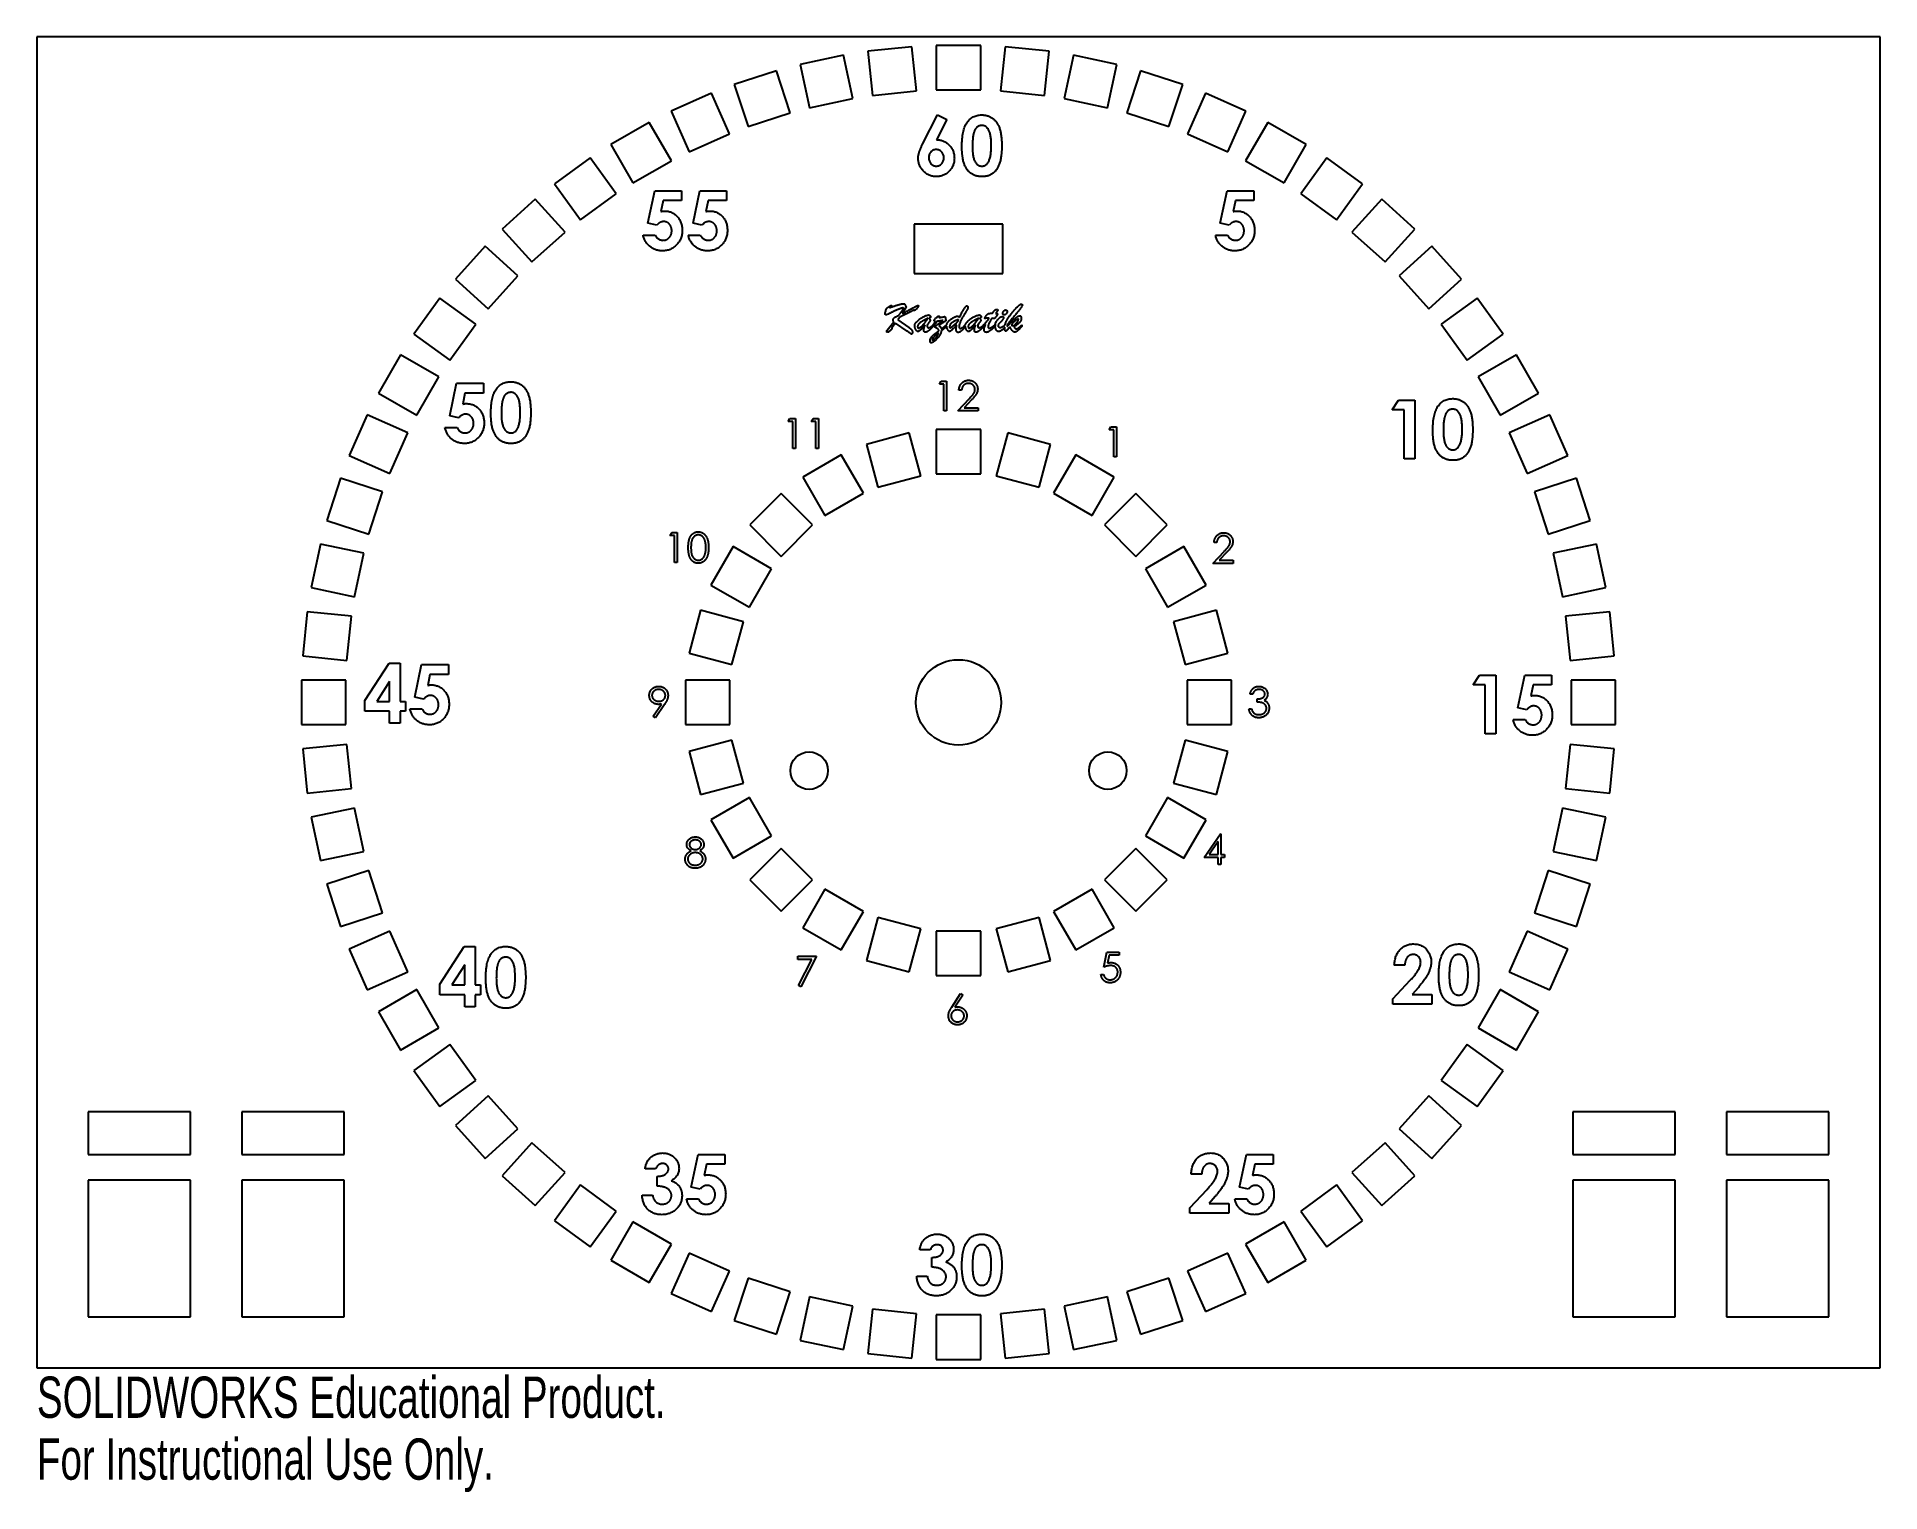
# Model space of a CAD drawing. Header units: millimetres. Extents: x 0 to 216, y -15 to 156.
import ezdxf

# ---------------------------------------------------------------- set-up
doc = ezdxf.new("R2010")
doc.units = ezdxf.units.MM
doc.styles.add('SLDTEXTSTYLE0', font='TXT', dxfattribs={"width": 0.7})

msp = doc.modelspace()

# ---------------------------------------------------------------- texts
at = {"color": 7, "linetype": 'Continuous', "char_height": 4.8336, "attachment_point": 1, "style": 'SLDTEXTSTYLE0'}
for s, insert in [('SOLIDWORKS Educational Product.', (0, -1.02)), ('For Instructional Use Only.', (0, -8.27))]:
    msp.add_mtext(s, dxfattribs=dict(at, insert=insert))

# ---------------------------------------------------------------- linework, layer by layer
at = {"color": 7, "linetype": 'Continuous', "lineweight": 25}
for p, q in [((0, 156), (0, 0)), ((216, 156), (0, 156)), ((216, 0), (216, 156)), ((94.53, 153.86), (89.45, 152.78)), ((95.62, 148.77), (94.53, 153.86)), ((102.54, 154.85), (97.37, 154.31)), ((97.37, 154.31), (97.91, 149.13)), ((103.08, 149.68), (102.54, 154.85)), ((110.6, 155), (105.4, 155)), ((105.4, 155), (105.4, 149.8)), ((110.6, 149.8), (110.6, 155)), ((113.46, 154.85), (112.92, 149.68)), ((118.63, 154.31), (113.46, 154.85)), ((118.09, 149.13), (118.63, 154.31)), ((121.47, 153.86), (120.38, 148.77)), ((126.55, 152.78), (121.47, 153.86)), ((86.68, 152.03), (81.73, 150.43)), ((88.29, 147.09), (86.68, 152.03)), ((89.45, 152.78), (90.53, 147.69)), ((125.47, 147.69), (126.55, 152.78)), ((129.32, 152.03), (127.71, 147.09)), ((134.27, 150.43), (129.32, 152.03)), ((79.06, 149.4), (74.31, 147.29)), ((81.17, 144.65), (79.06, 149.4)), ((81.73, 150.43), (83.34, 145.48)), ((97.91, 149.13), (103.08, 149.68)), ((105.4, 149.8), (110.6, 149.8)), ((112.92, 149.68), (118.09, 149.13)), ((132.66, 145.48), (134.27, 150.43)), ((136.94, 149.4), (134.83, 144.65)), ((141.69, 147.29), (136.94, 149.4)), ((74.31, 147.29), (76.42, 142.54)), ((83.34, 145.48), (88.29, 147.09)), ((90.53, 147.69), (95.62, 148.77)), ((120.38, 148.77), (125.47, 147.69)), ((127.71, 147.09), (132.66, 145.48)), ((139.58, 142.54), (141.69, 147.29)), ((71.75, 145.98), (67.25, 143.38)), ((74.35, 141.48), (71.75, 145.98)), ((103.8, 143.42), (105.55, 146.85)), ((106.64, 146.3), (105.44, 143.94)), ((105.55, 146.85), (106.64, 146.3)), ((144.25, 145.98), (141.65, 141.48)), ((148.75, 143.38), (144.25, 145.98)), ((67.25, 143.38), (69.85, 138.88)), ((76.42, 142.54), (81.17, 144.65)), ((134.83, 144.65), (139.58, 142.54)), ((146.15, 138.88), (148.75, 143.38)), ((64.84, 141.82), (60.64, 138.77)), ((67.9, 137.62), (64.84, 141.82)), ((69.85, 138.88), (74.35, 141.48)), ((141.65, 141.48), (146.15, 138.88)), ((151.16, 141.82), (148.1, 137.62)), ((155.36, 138.77), (151.16, 141.82)), ((60.64, 138.77), (63.69, 134.56)), ((152.31, 134.56), (155.36, 138.77)), ((58.41, 136.96), (54.54, 133.48)), ((61.89, 133.1), (58.41, 136.96)), ((63.69, 134.56), (67.9, 137.62)), ((71.6, 134.16), (72.41, 137.97)), ((72.41, 137.97), (75.54, 137.97)), ((73.38, 136.83), (73.12, 135.53)), ((75.54, 136.83), (73.38, 136.83)), ((75.54, 137.97), (75.54, 136.83)), ((76.89, 134.16), (77.7, 137.97)), ((77.7, 137.97), (80.83, 137.97)), ((78.68, 136.83), (78.41, 135.53)), ((80.83, 136.83), (78.68, 136.83)), ((80.83, 137.97), (80.83, 136.83)), ((138.67, 134.16), (139.47, 137.97)), ((139.47, 137.97), (142.61, 137.97)), ((140.45, 136.83), (140.18, 135.53)), ((142.61, 136.83), (140.45, 136.83)), ((142.61, 137.97), (142.61, 136.83)), ((148.1, 137.62), (152.31, 134.56)), ((157.59, 136.96), (154.11, 133.1)), ((161.46, 133.48), (157.59, 136.96)), ((72.64, 133.92), (71.6, 134.16)), ((77.93, 133.92), (76.89, 134.16)), ((113.2, 134.05), (102.8, 134.05)), ((102.8, 134.05), (102.8, 128.25)), ((113.2, 128.25), (113.2, 134.05)), ((139.7, 133.92), (138.67, 134.16)), ((54.54, 133.48), (58.02, 129.62)), ((58.02, 129.62), (61.89, 133.1)), ((71.04, 132.77), (72.45, 132.77)), ((76.33, 132.77), (77.74, 132.77)), ((138.11, 132.77), (139.52, 132.77)), ((154.11, 133.1), (157.98, 129.62)), ((157.98, 129.62), (161.46, 133.48)), ((52.52, 131.46), (49.04, 127.59)), ((56.38, 127.98), (52.52, 131.46)), ((163.48, 131.46), (159.62, 127.98)), ((166.96, 127.59), (163.48, 131.46)), ((49.04, 127.59), (52.9, 124.11)), ((52.9, 124.11), (56.38, 127.98)), ((102.8, 128.25), (113.2, 128.25)), ((159.62, 127.98), (163.1, 124.11)), ((163.1, 124.11), (166.96, 127.59)), ((47.23, 125.36), (44.18, 121.16)), ((51.44, 122.31), (47.23, 125.36)), ((168.77, 125.36), (164.56, 122.31)), ((171.82, 121.16), (168.77, 125.36)), ((101.11, 123.16), (100.88, 122.83)), ((101.8, 124.19), (101.4, 123.57)), ((111.87, 123.6), (111.98, 123.6)), ((44.18, 121.16), (48.38, 118.1)), ((48.38, 118.1), (51.44, 122.31)), ((99.66, 121.64), (100.41, 122.59)), ((100.6, 122.43), (100.19, 121.88)), ((101.98, 121.5), (100.6, 122.43)), ((100.88, 122.83), (102.18, 121.94)), ((105.02, 122.21), (105.02, 122.23)), ((105.02, 122.05), (105.02, 122.05)), ((106.62, 122.08), (105.99, 121.59)), ((106, 121.75), (106.62, 122.26)), ((110.92, 122.19), (110.92, 122.25)), ((110.99, 122.13), (110.99, 122.09)), ((112.29, 122.27), (112.29, 122.1)), ((113.71, 122.28), (113.71, 122.05)), ((115.43, 122.24), (115.43, 122.07)), ((164.56, 122.31), (167.62, 118.1)), ((167.62, 118.1), (171.82, 121.16)), ((42.62, 118.75), (40.02, 114.25)), ((47.12, 116.15), (42.62, 118.75)), ((173.38, 118.75), (168.88, 116.15)), ((175.98, 114.25), (173.38, 118.75)), ((44.52, 111.65), (47.12, 116.15)), ((48.38, 111.58), (49.19, 115.4)), ((49.19, 115.4), (52.32, 115.4)), ((52.32, 115.4), (52.32, 114.25)), ((105.76, 115.3), (105.96, 115.66)), ((106.3, 115.3), (105.76, 115.3)), ((105.96, 115.66), (106.61, 115.66)), ((106.3, 112.16), (106.3, 115.3)), ((106.61, 115.66), (106.61, 112.16)), ((108.36, 114.58), (108.05, 114.58)), ((168.88, 116.15), (171.48, 111.65)), ((40.02, 114.25), (44.52, 111.65)), ((50.17, 114.25), (49.9, 112.95)), ((52.32, 114.25), (50.17, 114.25)), ((107.91, 112.16), (109.27, 113.61)), ((109.54, 113.45), (108.66, 112.52)), ((108.66, 112.52), (110.29, 112.52)), ((110.29, 112.52), (110.29, 112.16)), ((158.82, 112.27), (159.56, 113.42)), ((159.56, 113.42), (161.47, 113.42)), ((161.47, 113.42), (161.47, 106.54)), ((171.48, 111.65), (175.98, 114.25)), ((38.71, 111.69), (36.6, 106.94)), ((43.46, 109.58), (38.71, 111.69)), ((47.82, 110.2), (49.24, 110.2)), ((49.42, 111.34), (48.38, 111.58)), ((88.05, 110.91), (88.25, 111.27)), ((88.59, 110.91), (88.05, 110.91)), ((88.25, 111.27), (88.9, 111.27)), ((88.59, 107.77), (88.59, 110.91)), ((88.9, 111.27), (88.9, 107.77)), ((90.74, 110.91), (90.95, 111.27)), ((91.28, 110.91), (90.74, 110.91)), ((90.95, 111.27), (91.59, 111.27)), ((91.28, 107.77), (91.28, 110.91)), ((91.59, 111.27), (91.59, 107.77)), ((106.61, 112.16), (106.3, 112.16)), ((110.29, 112.16), (107.91, 112.16)), ((125.65, 109.93), (125.86, 110.29)), ((125.86, 110.29), (126.51, 110.29)), ((126.51, 110.29), (126.51, 106.79)), ((160.23, 112.27), (158.82, 112.27)), ((160.23, 106.54), (160.23, 112.27)), ((177.29, 111.69), (172.54, 109.58)), ((179.4, 106.94), (177.29, 111.69)), ((41.35, 104.83), (43.46, 109.58)), ((102.23, 109.58), (97.21, 108.24)), ((97.21, 108.24), (98.55, 103.21)), ((103.58, 104.56), (102.23, 109.58)), ((110.6, 110), (105.4, 110)), ((105.4, 110), (105.4, 104.8)), ((110.6, 104.8), (110.6, 110)), ((113.77, 109.58), (112.42, 104.56)), ((118.79, 108.24), (113.77, 109.58)), ((117.45, 103.21), (118.79, 108.24)), ((126.19, 109.93), (125.65, 109.93)), ((126.19, 106.79), (126.19, 109.93)), ((172.54, 109.58), (174.65, 104.83)), ((36.6, 106.94), (41.35, 104.83)), ((88.9, 107.77), (88.59, 107.77)), ((94.25, 107.01), (89.75, 104.41)), ((91.59, 107.77), (91.28, 107.77)), ((96.85, 102.51), (94.25, 107.01)), ((121.75, 107.01), (119.15, 102.51)), ((126.25, 104.41), (121.75, 107.01)), ((126.51, 106.79), (126.19, 106.79)), ((161.47, 106.54), (160.23, 106.54)), ((174.65, 104.83), (179.4, 106.94)), ((35.57, 104.27), (33.97, 99.32)), ((40.52, 102.66), (35.57, 104.27)), ((89.75, 104.41), (92.35, 99.91)), ((98.55, 103.21), (103.58, 104.56)), ((105.4, 104.8), (110.6, 104.8)), ((112.42, 104.56), (117.45, 103.21)), ((123.65, 99.91), (126.25, 104.41)), ((180.43, 104.27), (175.48, 102.66)), ((182.03, 99.32), (180.43, 104.27)), ((38.91, 97.71), (40.52, 102.66)), ((87.21, 102.47), (83.53, 98.79)), ((90.89, 98.79), (87.21, 102.47)), ((92.35, 99.91), (96.85, 102.51)), ((119.15, 102.51), (123.65, 99.91)), ((128.79, 102.47), (125.11, 98.79)), ((132.47, 98.79), (128.79, 102.47)), ((175.48, 102.66), (177.09, 97.71)), ((33.97, 99.32), (38.91, 97.71)), ((74.18, 97.54), (74.39, 97.9)), ((74.72, 97.54), (74.18, 97.54)), ((74.39, 97.9), (75.03, 97.9)), ((74.72, 94.4), (74.72, 97.54)), ((75.03, 97.9), (75.03, 94.4)), ((83.53, 98.79), (87.21, 95.11)), ((87.21, 95.11), (90.89, 98.79)), ((125.11, 98.79), (128.79, 95.11)), ((128.79, 95.11), (132.47, 98.79)), ((177.09, 97.71), (182.03, 99.32)), ((33.22, 96.55), (32.14, 91.47)), ((38.31, 95.47), (33.22, 96.55)), ((37.23, 90.38), (38.31, 95.47)), ((81.59, 96.25), (78.99, 91.75)), ((86.09, 93.65), (81.59, 96.25)), ((134.41, 96.25), (129.91, 93.65)), ((137.01, 91.75), (134.41, 96.25)), ((137.81, 94.29), (139.17, 95.74)), ((138.26, 96.72), (137.95, 96.72)), ((139.44, 95.59), (138.56, 94.65)), ((182.78, 96.55), (177.69, 95.47)), ((177.69, 95.47), (178.77, 90.38)), ((183.86, 91.47), (182.78, 96.55)), ((75.03, 94.4), (74.72, 94.4)), ((83.49, 89.15), (86.09, 93.65)), ((129.91, 93.65), (132.51, 89.15)), ((140.19, 94.29), (137.81, 94.29)), ((138.56, 94.65), (140.19, 94.65)), ((140.19, 94.65), (140.19, 94.29)), ((32.14, 91.47), (37.23, 90.38)), ((78.99, 91.75), (83.49, 89.15)), ((132.51, 89.15), (137.01, 91.75)), ((178.77, 90.38), (183.86, 91.47)), ((31.69, 88.63), (31.15, 83.46)), ((36.87, 88.09), (31.69, 88.63)), ((77.76, 88.79), (76.42, 83.77)), ((82.79, 87.45), (77.76, 88.79)), ((138.24, 88.79), (133.21, 87.45)), ((139.58, 83.77), (138.24, 88.79)), ((184.31, 88.63), (179.13, 88.09)), ((184.85, 83.46), (184.31, 88.63)), ((36.32, 82.92), (36.87, 88.09)), ((81.44, 82.42), (82.79, 87.45)), ((133.21, 87.45), (134.56, 82.42)), ((179.13, 88.09), (179.68, 82.92)), ((31.15, 83.46), (36.32, 82.92)), ((38.43, 78.21), (41.29, 82.61)), ((41.29, 82.61), (42.57, 82.61)), ((42.57, 82.61), (42.57, 78.11)), ((44.28, 78.61), (45.09, 82.43)), ((45.09, 82.43), (48.22, 82.43)), ((48.22, 82.43), (48.22, 81.28)), ((76.42, 83.77), (81.44, 82.42)), ((134.56, 82.42), (139.58, 83.77)), ((179.68, 82.92), (184.85, 83.46)), ((31, 80.6), (31, 75.4)), ((36.2, 80.6), (31, 80.6)), ((36.2, 75.4), (36.2, 80.6)), ((41.34, 80.45), (39.82, 78.11)), ((41.34, 78.11), (41.34, 80.45)), ((46.06, 81.28), (45.8, 79.98)), ((48.22, 81.28), (46.06, 81.28)), ((81.2, 80.6), (76, 80.6)), ((76, 80.6), (76, 75.4)), ((81.2, 75.4), (81.2, 80.6)), ((134.8, 80.6), (134.8, 75.4)), ((140, 80.6), (134.8, 80.6)), ((140, 75.4), (140, 80.6)), ((168.31, 80.05), (169.05, 81.2)), ((169.73, 80.05), (168.31, 80.05)), ((169.05, 81.2), (170.96, 81.2)), ((169.73, 74.32), (169.73, 80.05)), ((170.96, 81.2), (170.96, 74.32)), ((173.55, 77.38), (174.35, 81.2)), ((174.35, 81.2), (177.49, 81.2)), ((175.33, 80.05), (175.06, 78.75)), ((177.49, 80.05), (175.33, 80.05)), ((177.49, 81.2), (177.49, 80.05)), ((185, 80.6), (179.8, 80.6)), ((179.8, 80.6), (179.8, 75.4)), ((185, 75.4), (185, 80.6)), ((38.43, 76.96), (38.43, 78.21)), ((39.82, 78.11), (41.34, 78.11)), ((42.57, 78.11), (43.19, 78.11)), ((43.19, 78.11), (43.19, 76.96)), ((45.32, 78.37), (44.28, 78.61)), ((72.23, 76.37), (73.21, 77.8)), ((73.56, 77.77), (72.48, 76.2)), ((142.48, 78.98), (142.16, 78.98)), ((143.01, 78.04), (143.01, 78.4)), ((41.34, 76.96), (38.43, 76.96)), ((41.34, 75.55), (41.34, 76.96)), ((42.57, 76.96), (42.57, 75.55)), ((43.19, 76.96), (42.57, 76.96)), ((43.72, 77.23), (45.13, 77.23)), ((72.48, 76.2), (72.23, 76.37)), ((142.03, 77.23), (142.34, 77.23)), ((172.99, 75.99), (174.4, 75.99)), ((174.58, 77.14), (173.55, 77.38)), ((31, 75.4), (36.2, 75.4)), ((42.57, 75.55), (41.34, 75.55)), ((76, 75.4), (81.2, 75.4)), ((81.44, 73.58), (76.42, 72.23)), ((82.79, 68.55), (81.44, 73.58)), ((134.56, 73.58), (133.21, 68.55)), ((139.58, 72.23), (134.56, 73.58)), ((134.8, 75.4), (140, 75.4)), ((170.96, 74.32), (169.73, 74.32)), ((179.8, 75.4), (185, 75.4)), ((36.32, 73.08), (31.15, 72.54)), ((31.15, 72.54), (31.69, 67.37)), ((36.87, 67.91), (36.32, 73.08)), ((76.42, 72.23), (77.76, 67.21)), ((138.24, 67.21), (139.58, 72.23)), ((179.68, 73.08), (179.13, 67.91)), ((184.85, 72.54), (179.68, 73.08)), ((184.31, 67.37), (184.85, 72.54)), ((31.69, 67.37), (36.87, 67.91)), ((77.76, 67.21), (82.79, 68.55)), ((133.21, 68.55), (138.24, 67.21)), ((179.13, 67.91), (184.31, 67.37)), ((37.23, 65.62), (32.14, 64.53)), ((38.31, 60.53), (37.23, 65.62)), ((83.49, 66.85), (78.99, 64.25)), ((86.09, 62.35), (83.49, 66.85)), ((132.51, 66.85), (129.91, 62.35)), ((137.01, 64.25), (132.51, 66.85)), ((178.77, 65.62), (177.69, 60.53)), ((183.86, 64.53), (178.77, 65.62)), ((32.14, 64.53), (33.22, 59.45)), ((78.99, 64.25), (81.59, 59.75)), ((134.41, 59.75), (137.01, 64.25)), ((182.78, 59.45), (183.86, 64.53)), ((33.22, 59.45), (38.31, 60.53)), ((81.59, 59.75), (86.09, 62.35)), ((87.21, 60.89), (83.53, 57.21)), ((90.89, 57.21), (87.21, 60.89)), ((128.79, 60.89), (125.11, 57.21)), ((132.47, 57.21), (128.79, 60.89)), ((129.91, 62.35), (134.41, 59.75)), ((136.78, 59.81), (138.69, 62.59)), ((138.44, 61.69), (137.39, 60.17)), ((138.44, 60.17), (138.44, 61.69)), ((138.69, 62.59), (138.75, 62.59)), ((138.75, 62.59), (138.75, 60.17)), ((177.69, 60.53), (182.78, 59.45)), ((138.44, 59.81), (136.78, 59.81)), ((137.39, 60.17), (138.44, 60.17)), ((138.44, 59), (138.44, 59.81)), ((138.75, 59), (138.44, 59)), ((138.75, 60.17), (139.16, 60.17)), ((138.75, 59.81), (138.75, 59)), ((139.16, 59.81), (138.75, 59.81)), ((139.16, 60.17), (139.16, 59.81)), ((38.91, 58.29), (33.97, 56.68)), ((33.97, 56.68), (35.57, 51.73)), ((40.52, 53.34), (38.91, 58.29)), ((83.53, 57.21), (87.21, 53.53)), ((87.21, 53.53), (90.89, 57.21)), ((125.11, 57.21), (128.79, 53.53)), ((128.79, 53.53), (132.47, 57.21)), ((177.09, 58.29), (175.48, 53.34)), ((182.03, 56.68), (177.09, 58.29)), ((180.43, 51.73), (182.03, 56.68)), ((92.35, 56.09), (89.75, 51.59)), ((96.85, 53.49), (92.35, 56.09)), ((123.65, 56.09), (119.15, 53.49)), ((126.25, 51.59), (123.65, 56.09)), ((35.57, 51.73), (40.52, 53.34)), ((94.25, 48.99), (96.85, 53.49)), ((98.55, 52.79), (97.21, 47.76)), ((103.58, 51.44), (98.55, 52.79)), ((117.45, 52.79), (112.42, 51.44)), ((118.79, 47.76), (117.45, 52.79)), ((119.15, 53.49), (121.75, 48.99)), ((175.48, 53.34), (180.43, 51.73)), ((41.35, 51.17), (36.6, 49.06)), ((43.46, 46.42), (41.35, 51.17)), ((89.75, 51.59), (94.25, 48.99)), ((102.23, 46.42), (103.58, 51.44)), ((110.6, 51.2), (105.4, 51.2)), ((105.4, 51.2), (105.4, 46)), ((110.6, 46), (110.6, 51.2)), ((112.42, 51.44), (113.77, 46.42)), ((121.75, 48.99), (126.25, 51.59)), ((174.65, 51.17), (172.54, 46.42)), ((179.4, 49.06), (174.65, 51.17)), ((36.6, 49.06), (38.71, 44.31)), ((47.23, 44.99), (50.09, 49.39)), ((50.09, 49.39), (51.37, 49.39)), ((51.37, 49.39), (51.37, 44.89)), ((89.19, 48.24), (91.35, 48.24)), ((89.19, 47.88), (89.19, 48.24)), ((90.82, 47.88), (89.19, 47.88)), ((89.24, 44.8), (90.82, 47.88)), ((91.35, 48.24), (89.51, 44.65)), ((97.21, 47.76), (102.23, 46.42)), ((113.77, 46.42), (118.79, 47.76)), ((125.04, 46.97), (125.4, 48.72)), ((125.4, 48.72), (126.84, 48.72)), ((125.65, 48.36), (125.46, 47.44)), ((126.84, 48.36), (125.65, 48.36)), ((126.84, 48.72), (126.84, 48.36)), ((177.29, 44.31), (179.4, 49.06)), ((38.71, 44.31), (43.46, 46.42)), ((50.14, 47.23), (48.62, 44.89)), ((50.14, 44.89), (50.14, 47.23)), ((105.4, 46), (110.6, 46)), ((124.68, 46.12), (125, 46.12)), ((158.9, 43.26), (160.93, 45.43)), ((160.31, 47.22), (159.07, 47.22)), ((172.54, 46.42), (177.29, 44.31)), ((44.52, 44.35), (40.02, 41.75)), ((47.12, 39.85), (44.52, 44.35)), ((47.23, 43.74), (47.23, 44.99)), ((50.14, 43.74), (47.23, 43.74)), ((48.62, 44.89), (50.14, 44.89)), ((50.14, 42.33), (50.14, 43.74)), ((51.37, 44.89), (51.99, 44.89)), ((51.37, 43.74), (51.37, 42.33)), ((51.99, 43.74), (51.37, 43.74)), ((51.99, 44.89), (51.99, 43.74)), ((89.51, 44.65), (89.24, 44.8)), ((107.21, 42.28), (108.25, 43.88)), ((108.49, 43.69), (107.57, 42.28)), ((108.25, 43.88), (108.49, 43.69)), ((158.9, 42.63), (158.9, 43.26)), ((161.89, 44.6), (161.17, 43.78)), ((161.17, 43.78), (163.48, 43.78)), ((163.48, 43.78), (163.48, 42.63)), ((171.48, 44.35), (168.88, 39.85)), ((175.98, 41.75), (171.48, 44.35)), ((40.02, 41.75), (42.62, 37.25)), ((51.37, 42.33), (50.14, 42.33)), ((163.48, 42.63), (158.9, 42.63)), ((173.38, 37.25), (175.98, 41.75)), ((42.62, 37.25), (47.12, 39.85)), ((168.88, 39.85), (173.38, 37.25)), ((48.38, 37.9), (44.18, 34.84)), ((51.44, 33.69), (48.38, 37.9)), ((167.62, 37.9), (164.56, 33.69)), ((171.82, 34.84), (167.62, 37.9)), ((44.18, 34.84), (47.23, 30.64)), ((168.77, 30.64), (171.82, 34.84)), ((47.23, 30.64), (51.44, 33.69)), ((164.56, 33.69), (168.77, 30.64)), ((52.9, 31.89), (49.04, 28.41)), ((56.38, 28.02), (52.9, 31.89)), ((163.1, 31.89), (159.62, 28.02)), ((166.96, 28.41), (163.1, 31.89)), ((18, 30), (6, 30)), ((6, 30), (6, 25)), ((18, 25), (18, 30)), ((36, 30), (24, 30)), ((24, 30), (24, 25)), ((36, 25), (36, 30)), ((49.04, 28.41), (52.52, 24.54)), ((163.48, 24.54), (166.96, 28.41)), ((180, 30), (180, 25)), ((192, 30), (180, 30)), ((192, 25), (192, 30)), ((210, 30), (198, 30)), ((198, 30), (198, 25)), ((210, 25), (210, 30)), ((52.52, 24.54), (56.38, 28.02)), ((58.02, 26.38), (54.54, 22.52)), ((61.89, 22.9), (58.02, 26.38)), ((157.98, 26.38), (154.11, 22.9)), ((161.46, 22.52), (157.98, 26.38)), ((159.62, 28.02), (163.48, 24.54)), ((6, 25), (18, 25)), ((24, 25), (36, 25)), ((76.69, 21.19), (77.49, 25.01)), ((77.49, 25.01), (80.63, 25.01)), ((78.47, 23.86), (78.2, 22.56)), ((80.63, 23.86), (78.47, 23.86)), ((80.63, 25.01), (80.63, 23.86)), ((140.94, 21.19), (141.75, 25.01)), ((141.75, 25.01), (144.88, 25.01)), ((142.72, 23.86), (142.46, 22.56)), ((144.88, 23.86), (142.72, 23.86)), ((144.88, 25.01), (144.88, 23.86)), ((180, 25), (192, 25)), ((198, 25), (210, 25)), ((18, 22), (6, 22)), ((6, 22), (6, 6)), ((18, 6), (18, 22)), ((36, 22), (24, 22)), ((24, 22), (24, 6)), ((36, 6), (36, 22)), ((54.54, 22.52), (58.41, 19.04)), ((58.41, 19.04), (61.89, 22.9)), ((72.51, 23.33), (71.28, 23.33)), ((72.69, 21.31), (72.69, 22.45)), ((136.5, 22.72), (135.27, 22.72)), ((154.11, 22.9), (157.59, 19.04)), ((157.59, 19.04), (161.46, 22.52)), ((180, 22), (180, 6)), ((192, 22), (180, 22)), ((192, 6), (192, 22)), ((198, 22), (198, 6)), ((210, 22), (198, 22)), ((210, 6), (210, 22)), ((63.69, 21.44), (60.64, 17.23)), ((67.9, 18.38), (63.69, 21.44)), ((70.93, 20.25), (72.16, 20.25)), ((76.13, 19.81), (77.54, 19.81)), ((77.72, 20.95), (76.69, 21.19)), ((135.09, 18.76), (137.13, 20.92)), ((138.08, 20.1), (137.36, 19.28)), ((140.38, 19.81), (141.79, 19.81)), ((141.98, 20.95), (140.94, 21.19)), ((152.31, 21.44), (148.1, 18.38)), ((155.36, 17.23), (152.31, 21.44)), ((64.84, 14.18), (67.9, 18.38)), ((135.09, 18.13), (135.09, 18.76)), ((139.67, 18.13), (135.09, 18.13)), ((137.36, 19.28), (139.67, 19.28)), ((139.67, 19.28), (139.67, 18.13)), ((148.1, 18.38), (151.16, 14.18)), ((60.64, 17.23), (64.84, 14.18)), ((69.85, 17.12), (67.25, 12.62)), ((74.35, 14.52), (69.85, 17.12)), ((146.15, 17.12), (141.65, 14.52)), ((148.75, 12.62), (146.15, 17.12)), ((151.16, 14.18), (155.36, 17.23)), ((71.75, 10.02), (74.35, 14.52)), ((76.42, 13.46), (74.31, 8.71)), ((81.17, 11.35), (76.42, 13.46)), ((104.69, 13.82), (103.46, 13.82)), ((139.58, 13.46), (134.83, 11.35)), ((141.69, 8.71), (139.58, 13.46)), ((141.65, 14.52), (144.25, 10.02)), ((67.25, 12.62), (71.75, 10.02)), ((79.06, 6.6), (81.17, 11.35)), ((104.87, 11.8), (104.87, 12.94)), ((134.83, 11.35), (136.94, 6.6)), ((144.25, 10.02), (148.75, 12.62)), ((74.31, 8.71), (79.06, 6.6)), ((83.34, 10.52), (81.73, 5.57)), ((88.29, 8.91), (83.34, 10.52)), ((86.68, 3.97), (88.29, 8.91)), ((103.11, 10.74), (104.34, 10.74)), ((132.66, 10.52), (127.71, 8.91)), ((127.71, 8.91), (129.32, 3.97)), ((134.27, 5.57), (132.66, 10.52)), ((136.94, 6.6), (141.69, 8.71)), ((90.53, 8.31), (89.45, 3.22)), ((95.62, 7.23), (90.53, 8.31)), ((94.53, 2.14), (95.62, 7.23)), ((97.91, 6.87), (97.37, 1.69)), ((103.08, 6.32), (97.91, 6.87)), ((118.09, 6.87), (112.92, 6.32)), ((118.63, 1.69), (118.09, 6.87)), ((125.47, 8.31), (120.38, 7.23)), ((120.38, 7.23), (121.47, 2.14)), ((126.55, 3.22), (125.47, 8.31)), ((6, 6), (18, 6)), ((24, 6), (36, 6)), ((81.73, 5.57), (86.68, 3.97)), ((102.54, 1.15), (103.08, 6.32)), ((110.6, 6.2), (105.4, 6.2)), ((105.4, 6.2), (105.4, 1)), ((110.6, 1), (110.6, 6.2)), ((112.92, 6.32), (113.46, 1.15)), ((129.32, 3.97), (134.27, 5.57)), ((180, 6), (192, 6)), ((198, 6), (210, 6)), ((89.45, 3.22), (94.53, 2.14)), ((121.47, 2.14), (126.55, 3.22)), ((0, 0), (216, 0)), ((97.37, 1.69), (102.54, 1.15)), ((105.4, 1), (110.6, 1)), ((113.46, 1.15), (118.63, 1.69))]:
    msp.add_line(p, q, dxfattribs=at)
for centre, radius in [((108, 78), 5), ((90.5, 70), 2.2), ((125.5, 70), 2.2)]:
    msp.add_circle(centre, radius, dxfattribs=at)
for points, knots in [([(108.4, 143.17), (108.4, 143.32), (108.4, 143.61), (108.43, 144.04), (108.47, 144.43), (108.53, 144.79), (108.61, 145.12), (108.71, 145.42), (108.82, 145.68), (108.92, 145.84), (108.96, 145.91)], [0, 0, 0, 0, 0.161071, 0.310789, 0.449904, 0.578376, 0.696617, 0.805987, 0.906562, 1, 1, 1, 1]), ([(108.96, 145.91), (109.02, 145.99), (109.12, 146.13), (109.3, 146.32), (109.5, 146.49), (109.71, 146.62), (109.94, 146.72), (110.19, 146.8), (110.44, 146.84), (110.62, 146.85), (110.71, 146.85)], [0, 0, 0, 0, 0.132314, 0.2587, 0.380912, 0.500535, 0.620923, 0.742376, 0.868281, 1, 1, 1, 1]), ([(110.74, 145.61), (110.69, 145.61), (110.58, 145.61), (110.43, 145.56), (110.29, 145.5), (110.18, 145.42), (110.09, 145.34), (110.04, 145.27), (109.98, 145.2), (109.93, 145.11), (109.88, 145.01), (109.84, 144.91), (109.8, 144.79), (109.77, 144.67), (109.73, 144.53), (109.71, 144.38), (109.68, 144.21), (109.67, 144.03), (109.65, 143.83), (109.64, 143.62), (109.63, 143.39), (109.63, 143.23), (109.63, 143.15)], [0, 0, 0, 0, 0.053834, 0.105543, 0.158054, 0.211987, 0.240207, 0.269794, 0.301343, 0.334608, 0.370284, 0.408089, 0.448681, 0.492069, 0.538664, 0.590371, 0.646388, 0.707195, 0.772947, 0.843643, 0.919308, 1, 1, 1, 1]), ([(110.71, 146.85), (110.77, 146.85), (110.89, 146.85), (111.06, 146.83), (111.23, 146.8), (111.39, 146.76), (111.55, 146.71), (111.69, 146.64), (111.84, 146.57), (111.97, 146.48), (112.1, 146.38), (112.22, 146.27), (112.33, 146.15), (112.44, 146.01), (112.54, 145.86), (112.63, 145.7), (112.71, 145.53), (112.79, 145.35), (112.86, 145.14), (112.91, 144.93), (112.96, 144.69), (113, 144.43), (113.03, 144.16), (113.06, 143.87), (113.07, 143.55), (113.07, 143.34), (113.07, 143.23)], [0, 0, 0, 0, 0.036635, 0.072034, 0.106626, 0.140306, 0.173619, 0.206426, 0.239067, 0.271883, 0.30484, 0.338529, 0.372616, 0.407548, 0.443719, 0.481312, 0.520113, 0.560913, 0.604025, 0.650075, 0.699572, 0.752363, 0.808789, 0.868954, 0.932675, 1, 1, 1, 1]), ([(111.84, 143.23), (111.84, 143.34), (111.84, 143.55), (111.82, 143.85), (111.8, 144.12), (111.76, 144.37), (111.72, 144.59), (111.67, 144.78), (111.61, 144.95), (111.54, 145.1), (111.46, 145.22), (111.37, 145.32), (111.28, 145.41), (111.19, 145.49), (111.08, 145.55), (110.98, 145.59), (110.86, 145.61), (110.78, 145.61), (110.74, 145.61)], [0, 0, 0, 0, 0.112115, 0.215802, 0.310203, 0.395993, 0.47341, 0.542778, 0.604548, 0.659357, 0.708764, 0.755356, 0.798687, 0.840017, 0.880203, 0.919733, 0.959049, 1, 1, 1, 1]), ([(103.28, 141.77), (103.28, 141.82), (103.28, 141.93), (103.3, 142.09), (103.33, 142.25), (103.37, 142.39), (103.4, 142.51), (103.44, 142.6), (103.48, 142.71), (103.53, 142.83), (103.59, 142.96), (103.65, 143.1), (103.72, 143.26), (103.77, 143.36), (103.8, 143.42)], [0, 0, 0, 0, 0.092538, 0.185591, 0.279552, 0.375602, 0.427617, 0.487117, 0.554199, 0.628624, 0.709688, 0.799181, 0.895357, 1, 1, 1, 1]), ([(105.38, 142.79), (105.32, 142.79), (105.21, 142.78), (105.04, 142.73), (104.89, 142.64), (104.76, 142.52), (104.65, 142.37), (104.57, 142.21), (104.52, 142.02), (104.52, 141.9), (104.52, 141.83)], [0, 0, 0, 0, 0.122718, 0.240143, 0.357362, 0.481674, 0.607866, 0.732955, 0.862144, 1, 1, 1, 1]), ([(106.28, 141.83), (106.28, 141.9), (106.27, 142.02), (106.22, 142.21), (106.14, 142.37), (106.03, 142.52), (105.89, 142.64), (105.74, 142.73), (105.57, 142.78), (105.44, 142.79), (105.38, 142.79)], [0, 0, 0, 0, 0.135404, 0.262225, 0.385849, 0.510857, 0.634977, 0.753299, 0.873932, 1, 1, 1, 1]), ([(105.44, 143.94), (105.51, 143.94), (105.65, 143.93), (105.86, 143.9), (106.05, 143.85), (106.24, 143.79), (106.42, 143.7), (106.6, 143.59), (106.76, 143.46), (106.91, 143.32), (107.05, 143.16), (107.18, 142.98), (107.28, 142.8), (107.37, 142.61), (107.43, 142.41), (107.48, 142.2), (107.51, 141.98), (107.51, 141.83), (107.52, 141.76)], [0, 0, 0, 0, 0.0633288, 0.1247364, 0.1849157, 0.2443004, 0.3038256, 0.364353, 0.4260731, 0.4897209, 0.5537559, 0.6164581, 0.6783189, 0.7403009, 0.8026563, 0.8667321, 0.9321567, 1, 1, 1, 1]), ([(110.75, 139.62), (110.69, 139.62), (110.57, 139.62), (110.39, 139.64), (110.22, 139.67), (110.06, 139.7), (109.91, 139.76), (109.76, 139.82), (109.62, 139.89), (109.49, 139.98), (109.36, 140.07), (109.24, 140.18), (109.13, 140.3), (109.03, 140.43), (108.93, 140.57), (108.84, 140.73), (108.76, 140.9), (108.68, 141.08), (108.62, 141.27), (108.56, 141.48), (108.51, 141.72), (108.47, 141.97), (108.44, 142.24), (108.41, 142.53), (108.4, 142.84), (108.4, 143.06), (108.4, 143.17)], [0, 0, 0, 0, 0.038217, 0.074867, 0.110158, 0.144454, 0.17808, 0.211171, 0.243687, 0.275872, 0.308376, 0.341263, 0.37515, 0.409655, 0.445157, 0.482073, 0.520576, 0.560554, 0.603108, 0.648689, 0.697948, 0.750768, 0.807309, 0.867656, 0.931861, 1, 1, 1, 1]), ([(109.63, 143.15), (109.63, 143.05), (109.64, 142.85), (109.65, 142.56), (109.67, 142.29), (109.71, 142.06), (109.75, 141.84), (109.8, 141.65), (109.86, 141.49), (109.94, 141.35), (110.02, 141.23), (110.1, 141.13), (110.2, 141.05), (110.29, 140.97), (110.4, 140.92), (110.51, 140.88), (110.62, 140.86), (110.7, 140.85), (110.74, 140.85)], [0, 0, 0, 0, 0.110734, 0.212341, 0.305502, 0.389835, 0.46669, 0.535262, 0.596763, 0.651066, 0.701036, 0.74786, 0.791833, 0.834284, 0.875334, 0.916035, 0.957652, 1, 1, 1, 1]), ([(113.07, 143.23), (113.07, 143.12), (113.07, 142.9), (113.06, 142.59), (113.03, 142.29), (113, 142.02), (112.96, 141.76), (112.91, 141.52), (112.85, 141.3), (112.78, 141.1), (112.71, 140.91), (112.62, 140.74), (112.53, 140.58), (112.44, 140.43), (112.34, 140.3), (112.23, 140.18), (112.12, 140.07), (112, 139.97), (111.87, 139.89), (111.73, 139.82), (111.59, 139.76), (111.44, 139.7), (111.28, 139.67), (111.11, 139.64), (110.93, 139.62), (110.81, 139.62), (110.75, 139.62)], [0, 0, 0, 0, 0.068491, 0.133077, 0.193829, 0.251083, 0.304401, 0.354408, 0.401295, 0.444701, 0.485692, 0.524676, 0.562307, 0.597947, 0.632474, 0.665752, 0.697985, 0.729586, 0.760825, 0.792355, 0.824313, 0.857156, 0.890927, 0.92596, 0.962061, 1, 1, 1, 1]), ([(111.5, 141.32), (111.53, 141.38), (111.58, 141.48), (111.65, 141.66), (111.71, 141.87), (111.76, 142.09), (111.79, 142.34), (111.82, 142.62), (111.83, 142.92), (111.84, 143.12), (111.84, 143.23)], [0, 0, 0, 0, 0.088871, 0.186355, 0.294078, 0.412237, 0.541778, 0.682703, 0.835096, 1, 1, 1, 1]), ([(105.41, 139.62), (105.34, 139.62), (105.19, 139.62), (104.97, 139.66), (104.77, 139.71), (104.57, 139.78), (104.39, 139.87), (104.21, 139.98), (104.04, 140.12), (103.89, 140.27), (103.75, 140.43), (103.62, 140.61), (103.52, 140.78), (103.43, 140.97), (103.36, 141.16), (103.32, 141.36), (103.29, 141.56), (103.28, 141.7), (103.28, 141.77)], [0, 0, 0, 0, 0.066486, 0.130736, 0.193287, 0.255291, 0.316538, 0.378867, 0.441877, 0.507117, 0.572271, 0.635427, 0.696817, 0.757357, 0.817265, 0.877134, 0.93802, 1, 1, 1, 1]), ([(104.52, 141.83), (104.52, 141.76), (104.53, 141.63), (104.58, 141.45), (104.66, 141.28), (104.77, 141.13), (104.91, 141.01), (105.06, 140.92), (105.22, 140.86), (105.33, 140.86), (105.39, 140.85)], [0, 0, 0, 0, 0.137285, 0.267028, 0.394926, 0.524335, 0.650813, 0.769267, 0.883435, 1, 1, 1, 1]), ([(105.39, 140.85), (105.45, 140.86), (105.56, 140.86), (105.73, 140.92), (105.89, 141), (106.02, 141.13), (106.14, 141.27), (106.22, 141.44), (106.27, 141.63), (106.28, 141.76), (106.28, 141.83)], [0, 0, 0, 0, 0.121152, 0.237601, 0.356052, 0.480525, 0.607639, 0.73343, 0.862182, 1, 1, 1, 1]), ([(107.52, 141.76), (107.51, 141.69), (107.51, 141.54), (107.48, 141.33), (107.43, 141.13), (107.36, 140.93), (107.28, 140.74), (107.17, 140.57), (107.04, 140.4), (106.9, 140.24), (106.74, 140.09), (106.58, 139.96), (106.4, 139.86), (106.22, 139.77), (106.03, 139.7), (105.83, 139.65), (105.62, 139.62), (105.48, 139.62), (105.41, 139.62)], [0, 0, 0, 0, 0.0656209, 0.1297044, 0.1920084, 0.2531654, 0.31459, 0.3765328, 0.4392867, 0.5037985, 0.568284, 0.6306289, 0.6915128, 0.7519976, 0.8123769, 0.8735769, 0.9360267, 1, 1, 1, 1]), ([(110.74, 140.85), (110.78, 140.85), (110.86, 140.86), (110.97, 140.88), (111.07, 140.92), (111.17, 140.97), (111.26, 141.04), (111.35, 141.12), (111.43, 141.22), (111.47, 141.29), (111.5, 141.32)], [0, 0, 0, 0, 0.124035, 0.242846, 0.360342, 0.479042, 0.599334, 0.725488, 0.858549, 1, 1, 1, 1]), ([(73.45, 134.36), (73.41, 134.36), (73.34, 134.35), (73.24, 134.33), (73.14, 134.3), (73.03, 134.25), (72.93, 134.19), (72.83, 134.11), (72.73, 134.02), (72.67, 133.95), (72.64, 133.92)], [0, 0, 0, 0, 0.1103603, 0.2211858, 0.3343638, 0.4529766, 0.5772343, 0.7088043, 0.8493551, 1, 1, 1, 1]), ([(73.12, 135.53), (73.15, 135.54), (73.22, 135.56), (73.33, 135.58), (73.44, 135.59), (73.51, 135.59), (73.54, 135.59)], [0, 0, 0, 0, 0.263654, 0.51998, 0.767103, 1, 1, 1, 1]), ([(74.39, 133.27), (74.39, 133.31), (74.39, 133.39), (74.38, 133.5), (74.35, 133.6), (74.32, 133.7), (74.29, 133.8), (74.24, 133.89), (74.18, 133.98), (74.12, 134.05), (74.05, 134.12), (73.97, 134.19), (73.89, 134.24), (73.81, 134.28), (73.73, 134.32), (73.64, 134.34), (73.54, 134.36), (73.48, 134.36), (73.45, 134.36)], [0, 0, 0, 0, 0.072891, 0.141883, 0.209282, 0.274623, 0.338439, 0.401305, 0.465006, 0.52832, 0.59074, 0.650981, 0.70969, 0.767212, 0.824188, 0.881767, 0.939955, 1, 1, 1, 1]), ([(73.54, 135.59), (73.61, 135.59), (73.76, 135.59), (73.97, 135.56), (74.17, 135.51), (74.36, 135.44), (74.55, 135.35), (74.72, 135.23), (74.88, 135.1), (75.04, 134.95), (75.17, 134.79), (75.3, 134.61), (75.4, 134.42), (75.48, 134.22), (75.55, 134.01), (75.59, 133.79), (75.62, 133.55), (75.62, 133.39), (75.63, 133.31)], [0, 0, 0, 0, 0.063401, 0.124976, 0.184492, 0.243474, 0.302264, 0.361384, 0.421482, 0.483455, 0.545936, 0.608143, 0.66982, 0.732332, 0.796092, 0.861643, 0.929435, 1, 1, 1, 1]), ([(78.74, 134.36), (78.7, 134.36), (78.63, 134.35), (78.53, 134.33), (78.43, 134.3), (78.32, 134.25), (78.22, 134.19), (78.12, 134.11), (78.02, 134.02), (77.96, 133.95), (77.93, 133.92)], [0, 0, 0, 0, 0.1103603, 0.2211858, 0.3343638, 0.4529766, 0.5772343, 0.7088043, 0.8493551, 1, 1, 1, 1]), ([(78.41, 135.53), (78.44, 135.54), (78.52, 135.56), (78.62, 135.58), (78.73, 135.59), (78.8, 135.59), (78.83, 135.59)], [0, 0, 0, 0, 0.263654, 0.51998, 0.767103, 1, 1, 1, 1]), ([(79.68, 133.27), (79.68, 133.31), (79.68, 133.39), (79.67, 133.5), (79.65, 133.6), (79.62, 133.7), (79.58, 133.8), (79.53, 133.89), (79.47, 133.98), (79.41, 134.05), (79.34, 134.12), (79.26, 134.19), (79.19, 134.24), (79.1, 134.28), (79.02, 134.32), (78.93, 134.34), (78.83, 134.36), (78.77, 134.36), (78.74, 134.36)], [0, 0, 0, 0, 0.0728906, 0.1418833, 0.2092821, 0.2746226, 0.3384392, 0.4013049, 0.4650062, 0.5283201, 0.5907403, 0.6509809, 0.7096903, 0.7672118, 0.824188, 0.8817668, 0.9399547, 1, 1, 1, 1]), ([(78.83, 135.59), (78.91, 135.59), (79.05, 135.59), (79.26, 135.56), (79.46, 135.51), (79.66, 135.44), (79.84, 135.35), (80.01, 135.23), (80.18, 135.1), (80.33, 134.95), (80.47, 134.79), (80.59, 134.61), (80.69, 134.42), (80.77, 134.22), (80.84, 134.01), (80.88, 133.79), (80.91, 133.55), (80.92, 133.39), (80.92, 133.31)], [0, 0, 0, 0, 0.063401, 0.124976, 0.184492, 0.243474, 0.302264, 0.361384, 0.421482, 0.483455, 0.545936, 0.608143, 0.66982, 0.732332, 0.796092, 0.861643, 0.929435, 1, 1, 1, 1]), ([(140.52, 134.36), (140.48, 134.36), (140.41, 134.35), (140.31, 134.33), (140.2, 134.3), (140.1, 134.25), (140, 134.19), (139.9, 134.11), (139.8, 134.02), (139.74, 133.95), (139.7, 133.92)], [0, 0, 0, 0, 0.11036, 0.221186, 0.334364, 0.452977, 0.577234, 0.708804, 0.849355, 1, 1, 1, 1]), ([(140.18, 135.53), (140.22, 135.54), (140.29, 135.56), (140.4, 135.58), (140.51, 135.59), (140.58, 135.59), (140.61, 135.59)], [0, 0, 0, 0, 0.2636542, 0.5199803, 0.7671028, 1, 1, 1, 1]), ([(141.46, 133.27), (141.46, 133.31), (141.46, 133.39), (141.45, 133.5), (141.42, 133.6), (141.39, 133.7), (141.35, 133.8), (141.31, 133.89), (141.25, 133.98), (141.19, 134.05), (141.12, 134.12), (141.04, 134.19), (140.96, 134.24), (140.88, 134.28), (140.79, 134.32), (140.7, 134.34), (140.61, 134.36), (140.55, 134.36), (140.52, 134.36)], [0, 0, 0, 0, 0.072891, 0.141883, 0.209282, 0.274623, 0.338439, 0.401305, 0.465006, 0.52832, 0.59074, 0.650981, 0.70969, 0.767212, 0.824188, 0.881767, 0.939955, 1, 1, 1, 1]), ([(140.61, 135.59), (140.68, 135.59), (140.83, 135.59), (141.04, 135.56), (141.24, 135.51), (141.43, 135.44), (141.61, 135.35), (141.79, 135.23), (141.95, 135.1), (142.1, 134.95), (142.24, 134.79), (142.36, 134.61), (142.47, 134.42), (142.55, 134.22), (142.61, 134.01), (142.66, 133.79), (142.69, 133.55), (142.69, 133.39), (142.69, 133.31)], [0, 0, 0, 0, 0.063401, 0.124976, 0.184492, 0.243474, 0.302264, 0.361384, 0.421482, 0.483455, 0.545936, 0.608143, 0.66982, 0.732332, 0.796092, 0.861643, 0.929435, 1, 1, 1, 1]), ([(73.33, 130.92), (73.26, 130.92), (73.12, 130.92), (72.91, 130.95), (72.72, 130.98), (72.53, 131.04), (72.35, 131.11), (72.17, 131.2), (72.01, 131.3), (71.85, 131.41), (71.7, 131.54), (71.56, 131.68), (71.44, 131.84), (71.33, 132), (71.24, 132.18), (71.16, 132.36), (71.09, 132.56), (71.06, 132.7), (71.04, 132.77)], [0, 0, 0, 0, 0.065935, 0.130037, 0.192362, 0.25382, 0.314199, 0.37467, 0.435154, 0.496479, 0.557809, 0.619031, 0.679691, 0.740961, 0.803375, 0.866818, 0.932318, 1, 1, 1, 1]), ([(72.45, 132.77), (72.48, 132.72), (72.53, 132.63), (72.62, 132.5), (72.73, 132.4), (72.85, 132.31), (72.97, 132.24), (73.11, 132.19), (73.25, 132.16), (73.35, 132.16), (73.4, 132.15)], [0, 0, 0, 0, 0.138114, 0.268408, 0.394191, 0.517092, 0.637493, 0.757004, 0.877294, 1, 1, 1, 1]), ([(75.63, 133.31), (75.62, 133.23), (75.62, 133.07), (75.59, 132.83), (75.54, 132.6), (75.46, 132.38), (75.37, 132.17), (75.25, 131.97), (75.12, 131.79), (74.96, 131.61), (74.79, 131.45), (74.61, 131.31), (74.42, 131.19), (74.22, 131.09), (74.01, 131.01), (73.79, 130.96), (73.56, 130.93), (73.4, 130.92), (73.33, 130.92)], [0, 0, 0, 0, 0.066755, 0.131728, 0.19481, 0.256899, 0.318751, 0.380351, 0.443324, 0.507463, 0.571506, 0.633361, 0.693942, 0.753929, 0.813802, 0.874524, 0.936222, 1, 1, 1, 1]), ([(73.4, 132.15), (73.43, 132.16), (73.5, 132.16), (73.6, 132.17), (73.69, 132.2), (73.78, 132.23), (73.87, 132.27), (73.95, 132.33), (74.03, 132.39), (74.1, 132.47), (74.17, 132.55), (74.23, 132.63), (74.28, 132.73), (74.32, 132.82), (74.35, 132.93), (74.38, 133.04), (74.39, 133.15), (74.39, 133.23), (74.39, 133.27)], [0, 0, 0, 0, 0.061179, 0.120371, 0.178442, 0.235934, 0.294268, 0.352654, 0.413122, 0.475586, 0.5389, 0.601869, 0.664333, 0.727647, 0.792409, 0.85912, 0.928135, 1, 1, 1, 1]), ([(78.62, 130.92), (78.55, 130.92), (78.41, 130.92), (78.2, 130.95), (78.01, 130.98), (77.82, 131.04), (77.64, 131.11), (77.46, 131.2), (77.3, 131.3), (77.14, 131.41), (76.99, 131.54), (76.86, 131.68), (76.73, 131.84), (76.63, 132), (76.53, 132.18), (76.45, 132.36), (76.38, 132.56), (76.35, 132.7), (76.33, 132.77)], [0, 0, 0, 0, 0.065935, 0.130037, 0.192362, 0.25382, 0.314199, 0.37467, 0.435154, 0.496479, 0.557809, 0.619031, 0.679691, 0.740961, 0.803375, 0.866818, 0.932318, 1, 1, 1, 1]), ([(77.74, 132.77), (77.77, 132.72), (77.82, 132.63), (77.91, 132.5), (78.02, 132.4), (78.14, 132.31), (78.27, 132.24), (78.4, 132.19), (78.54, 132.16), (78.64, 132.16), (78.69, 132.15)], [0, 0, 0, 0, 0.138114, 0.268408, 0.394191, 0.517092, 0.637493, 0.757004, 0.877294, 1, 1, 1, 1]), ([(80.92, 133.31), (80.92, 133.23), (80.91, 133.07), (80.88, 132.83), (80.83, 132.6), (80.76, 132.38), (80.66, 132.17), (80.54, 131.97), (80.41, 131.79), (80.25, 131.61), (80.08, 131.45), (79.9, 131.31), (79.71, 131.19), (79.51, 131.09), (79.3, 131.01), (79.08, 130.96), (78.85, 130.93), (78.7, 130.92), (78.62, 130.92)], [0, 0, 0, 0, 0.066755, 0.131728, 0.19481, 0.256899, 0.318751, 0.380351, 0.443324, 0.507463, 0.571506, 0.633361, 0.693942, 0.753929, 0.813802, 0.874524, 0.936222, 1, 1, 1, 1]), ([(78.69, 132.15), (78.72, 132.16), (78.79, 132.16), (78.89, 132.17), (78.98, 132.2), (79.07, 132.23), (79.16, 132.27), (79.24, 132.33), (79.32, 132.39), (79.39, 132.47), (79.46, 132.55), (79.52, 132.63), (79.57, 132.73), (79.61, 132.82), (79.64, 132.93), (79.67, 133.04), (79.68, 133.15), (79.68, 133.23), (79.68, 133.27)], [0, 0, 0, 0, 0.061179, 0.120371, 0.178442, 0.235934, 0.294268, 0.352654, 0.413122, 0.475586, 0.5389, 0.601869, 0.664333, 0.727647, 0.792409, 0.85912, 0.928135, 1, 1, 1, 1]), ([(140.39, 130.92), (140.32, 130.92), (140.19, 130.92), (139.98, 130.95), (139.78, 130.98), (139.6, 131.04), (139.41, 131.11), (139.24, 131.2), (139.07, 131.3), (138.92, 131.41), (138.77, 131.54), (138.63, 131.68), (138.51, 131.84), (138.4, 132), (138.31, 132.18), (138.23, 132.36), (138.16, 132.56), (138.13, 132.7), (138.11, 132.77)], [0, 0, 0, 0, 0.065935, 0.130037, 0.192362, 0.25382, 0.314199, 0.37467, 0.435154, 0.496479, 0.557809, 0.619031, 0.679691, 0.740961, 0.803375, 0.866818, 0.932318, 1, 1, 1, 1]), ([(139.52, 132.77), (139.55, 132.72), (139.6, 132.63), (139.69, 132.5), (139.8, 132.4), (139.91, 132.31), (140.04, 132.24), (140.18, 132.19), (140.32, 132.16), (140.42, 132.16), (140.46, 132.15)], [0, 0, 0, 0, 0.138114, 0.268408, 0.394191, 0.517092, 0.637493, 0.757004, 0.877294, 1, 1, 1, 1]), ([(142.69, 133.31), (142.69, 133.23), (142.69, 133.07), (142.66, 132.83), (142.6, 132.6), (142.53, 132.38), (142.44, 132.17), (142.32, 131.97), (142.18, 131.79), (142.03, 131.61), (141.86, 131.45), (141.68, 131.31), (141.48, 131.19), (141.28, 131.09), (141.07, 131.01), (140.86, 130.96), (140.63, 130.93), (140.47, 130.92), (140.39, 130.92)], [0, 0, 0, 0, 0.0667554, 0.1317279, 0.1948101, 0.2568986, 0.3187509, 0.3803513, 0.4433244, 0.5074627, 0.5715057, 0.6333613, 0.6939415, 0.7539288, 0.8138015, 0.8745236, 0.936222, 1, 1, 1, 1]), ([(140.46, 132.15), (140.5, 132.16), (140.57, 132.16), (140.66, 132.17), (140.76, 132.2), (140.85, 132.23), (140.94, 132.27), (141.02, 132.33), (141.1, 132.39), (141.17, 132.47), (141.24, 132.55), (141.3, 132.63), (141.35, 132.73), (141.39, 132.82), (141.42, 132.93), (141.44, 133.04), (141.46, 133.15), (141.46, 133.23), (141.46, 133.27)], [0, 0, 0, 0, 0.061179, 0.120371, 0.178442, 0.235934, 0.294268, 0.352654, 0.413122, 0.475586, 0.5389, 0.601869, 0.664333, 0.727647, 0.792409, 0.85912, 0.928135, 1, 1, 1, 1]), ([(99.39, 123.58), (99.39, 123.59), (99.39, 123.6), (99.4, 123.63), (99.41, 123.67), (99.43, 123.72), (99.45, 123.77), (99.46, 123.81), (99.47, 123.82)], [0, 0, 0, 0, 0.089204, 0.192548, 0.345059, 0.560254, 0.794161, 1, 1, 1, 1]), ([(99.62, 123.45), (99.61, 123.44), (99.57, 123.43), (99.52, 123.42), (99.47, 123.44), (99.43, 123.46), (99.41, 123.49), (99.4, 123.52), (99.39, 123.55), (99.39, 123.57), (99.39, 123.58)], [0, 0, 0, 0, 0.152373, 0.314779, 0.477203, 0.640287, 0.72582, 0.810997, 0.901058, 1, 1, 1, 1]), ([(99.47, 123.82), (99.47, 123.83), (99.47, 123.84), (99.47, 123.86), (99.48, 123.9), (99.49, 123.95), (99.51, 124.03), (99.55, 124.1), (99.58, 124.15), (99.62, 124.19), (99.66, 124.24), (99.71, 124.29), (99.78, 124.33), (99.85, 124.38), (99.94, 124.43), (100, 124.47), (100.03, 124.48)], [0, 0, 0, 0, 0.01472, 0.040311, 0.076805, 0.124214, 0.228052, 0.32802, 0.381244, 0.442615, 0.510169, 0.586612, 0.672368, 0.770056, 0.878472, 1, 1, 1, 1]), ([(101.49, 124.23), (101.48, 124.23), (101.47, 124.23), (101.44, 124.23), (101.41, 124.22), (101.37, 124.21), (101.33, 124.2), (101.29, 124.19), (101.23, 124.17), (101.18, 124.15), (101.11, 124.13), (101.05, 124.1), (100.97, 124.07), (100.9, 124.04), (100.81, 124.01), (100.73, 123.97), (100.64, 123.93), (100.51, 123.88), (100.33, 123.8), (100.11, 123.69), (99.87, 123.57), (99.71, 123.49), (99.62, 123.45)], [0, 0, 0, 0, 0.010116, 0.022957, 0.038199, 0.056687, 0.07809, 0.10232, 0.12938, 0.159394, 0.192246, 0.227363, 0.265806, 0.306536, 0.350111, 0.395986, 0.445196, 0.496566, 0.607274, 0.727952, 0.858795, 1, 1, 1, 1]), ([(99.9, 124.26), (99.96, 124.28), (100.07, 124.32), (100.24, 124.37), (100.4, 124.43), (100.54, 124.47), (100.68, 124.52), (100.79, 124.55), (100.9, 124.59), (101.03, 124.62), (101.16, 124.66), (101.31, 124.69), (101.45, 124.72), (101.53, 124.72), (101.57, 124.72)], [0, 0, 0, 0, 0.1099621, 0.2119306, 0.3064587, 0.3935471, 0.4731971, 0.5449949, 0.6092289, 0.6660333, 0.7666607, 0.8552847, 0.9332396, 1, 1, 1, 1]), ([(100.14, 124.5), (100.14, 124.49), (100.13, 124.48), (100.11, 124.47), (100.09, 124.46), (100.06, 124.43), (100.02, 124.4), (99.98, 124.36), (99.94, 124.31), (99.91, 124.28), (99.9, 124.26)], [0, 0, 0, 0, 0.024177, 0.079697, 0.167326, 0.288933, 0.435195, 0.601156, 0.788083, 1, 1, 1, 1]), ([(100.03, 124.48), (100.04, 124.49), (100.07, 124.5), (100.1, 124.51), (100.12, 124.52), (100.13, 124.51), (100.14, 124.51), (100.14, 124.5), (100.14, 124.5)], [0, 0, 0, 0, 0.337237, 0.632015, 0.749139, 0.838402, 0.912224, 1, 1, 1, 1]), ([(100.34, 122.81), (100.34, 122.83), (100.34, 122.86), (100.36, 122.91), (100.38, 122.96), (100.41, 123.02), (100.47, 123.08), (100.53, 123.12), (100.58, 123.15), (100.61, 123.17), (100.65, 123.19), (100.71, 123.22), (100.77, 123.25), (100.84, 123.29), (100.92, 123.33), (100.97, 123.36), (101, 123.38)], [0, 0, 0, 0, 0.060309, 0.117084, 0.17142, 0.226291, 0.334187, 0.438538, 0.469923, 0.512758, 0.566636, 0.63084, 0.706816, 0.793119, 0.8912, 1, 1, 1, 1]), ([(101, 123.38), (101.03, 123.41), (101.07, 123.47), (101.13, 123.55), (101.19, 123.62), (101.24, 123.7), (101.29, 123.76), (101.34, 123.82), (101.38, 123.88), (101.42, 123.93), (101.45, 123.98), (101.48, 124.02), (101.5, 124.06), (101.52, 124.09), (101.54, 124.12), (101.55, 124.14), (101.56, 124.16), (101.56, 124.17), (101.56, 124.18)], [0, 0, 0, 0, 0.112465, 0.218217, 0.316779, 0.409398, 0.4953, 0.57402, 0.646192, 0.712281, 0.770762, 0.823178, 0.868881, 0.907724, 0.94057, 0.966763, 0.986519, 1, 1, 1, 1]), ([(102.76, 123.97), (102.7, 123.94), (102.57, 123.87), (102.37, 123.77), (102.15, 123.66), (101.95, 123.56), (101.79, 123.48), (101.68, 123.43), (101.57, 123.37), (101.46, 123.32), (101.37, 123.28), (101.27, 123.23), (101.19, 123.19), (101.14, 123.17), (101.11, 123.16)], [0, 0, 0, 0, 0.111908, 0.234888, 0.369686, 0.515748, 0.589796, 0.659971, 0.726081, 0.78832, 0.847416, 0.902094, 0.952705, 1, 1, 1, 1]), ([(101.4, 123.57), (101.44, 123.59), (101.51, 123.63), (101.63, 123.69), (101.73, 123.74), (101.83, 123.79), (101.92, 123.84), (102.01, 123.88), (102.08, 123.92), (102.18, 123.97), (102.3, 124.03), (102.44, 124.11), (102.59, 124.19), (102.72, 124.26), (102.82, 124.31), (102.89, 124.35), (102.95, 124.38), (103, 124.41), (103.05, 124.43), (103.09, 124.45), (103.12, 124.47), (103.15, 124.48), (103.18, 124.5), (103.21, 124.51), (103.24, 124.52), (103.25, 124.52), (103.26, 124.52)], [0, 0, 0, 0, 0.06341, 0.123081, 0.179338, 0.23202, 0.280961, 0.326326, 0.368607, 0.406825, 0.481804, 0.559865, 0.641025, 0.725436, 0.766583, 0.803666, 0.837007, 0.866115, 0.891329, 0.912631, 0.929703, 0.943199, 0.963849, 0.979985, 0.992288, 1, 1, 1, 1]), ([(101.56, 124.18), (101.56, 124.18), (101.56, 124.2), (101.54, 124.22), (101.52, 124.23), (101.5, 124.23), (101.49, 124.23)], [0, 0, 0, 0, 0.2537468, 0.4657093, 0.7025397, 1, 1, 1, 1]), ([(101.57, 124.72), (101.59, 124.72), (101.63, 124.71), (101.69, 124.68), (101.73, 124.63), (101.77, 124.56), (101.8, 124.49), (101.83, 124.43), (101.84, 124.39), (101.85, 124.36), (101.85, 124.35)], [0, 0, 0, 0, 0.117647, 0.238806, 0.378765, 0.544431, 0.708961, 0.83844, 0.935714, 1, 1, 1, 1]), ([(101.85, 124.35), (101.85, 124.34), (101.85, 124.31), (101.84, 124.27), (101.82, 124.23), (101.8, 124.2), (101.8, 124.19)], [0, 0, 0, 0, 0.213716, 0.451543, 0.710264, 1, 1, 1, 1]), ([(102.85, 123.94), (102.85, 123.94), (102.83, 123.94), (102.81, 123.95), (102.78, 123.96), (102.77, 123.96), (102.76, 123.97)], [0, 0, 0, 0, 0.207488, 0.463395, 0.74177, 1, 1, 1, 1]), ([(103.32, 124.47), (103.31, 124.46), (103.31, 124.44), (103.29, 124.41), (103.26, 124.36), (103.21, 124.27), (103.14, 124.17), (103.05, 124.07), (102.98, 124.01), (102.94, 123.97), (102.89, 123.95), (102.86, 123.94), (102.85, 123.94)], [0, 0, 0, 0, 0.031269, 0.085663, 0.164057, 0.266165, 0.48805, 0.7034, 0.800562, 0.880641, 0.94675, 1, 1, 1, 1]), ([(103.22, 122.71), (103.28, 122.77), (103.4, 122.88), (103.59, 123.02), (103.78, 123.14), (103.94, 123.22), (104.06, 123.28), (104.14, 123.31), (104.22, 123.34), (104.29, 123.36), (104.36, 123.38), (104.42, 123.4), (104.48, 123.4), (104.52, 123.41), (104.53, 123.41)], [0, 0, 0, 0, 0.167326, 0.324, 0.470183, 0.607335, 0.671794, 0.731437, 0.786707, 0.837966, 0.884226, 0.926846, 0.965315, 1, 1, 1, 1]), ([(103.26, 124.52), (103.27, 124.52), (103.28, 124.52), (103.3, 124.51), (103.31, 124.49), (103.32, 124.48), (103.32, 124.47)], [0, 0, 0, 0, 0.2821074, 0.5182217, 0.7331062, 1, 1, 1, 1]), ([(104.53, 123.41), (104.55, 123.4), (104.59, 123.4), (104.64, 123.36), (104.68, 123.31), (104.71, 123.26), (104.73, 123.21), (104.73, 123.18), (104.73, 123.17)], [0, 0, 0, 0, 0.1605, 0.335731, 0.53023, 0.723208, 0.889703, 1, 1, 1, 1]), ([(104.73, 123.17), (104.73, 123.16), (104.73, 123.13), (104.7, 123.1), (104.67, 123.09), (104.65, 123.08), (104.61, 123.06), (104.59, 123.06), (104.57, 123.05)], [0, 0, 0, 0, 0.188284, 0.367976, 0.480046, 0.623705, 0.794701, 1, 1, 1, 1]), ([(105.16, 122.75), (105.16, 122.76), (105.16, 122.79), (105.18, 122.84), (105.21, 122.89), (105.27, 122.97), (105.36, 123.06), (105.46, 123.15), (105.54, 123.21), (105.6, 123.24), (105.64, 123.26), (105.68, 123.26), (105.69, 123.26)], [0, 0, 0, 0, 0.054655, 0.120032, 0.197973, 0.290807, 0.494082, 0.701331, 0.798166, 0.880023, 0.946318, 1, 1, 1, 1]), ([(105.69, 123.26), (105.7, 123.26), (105.72, 123.26), (105.75, 123.25), (105.77, 123.23), (105.77, 123.21), (105.77, 123.2)], [0, 0, 0, 0, 0.3247931, 0.5672584, 0.77755, 1, 1, 1, 1]), ([(105.76, 123.17), (105.75, 123.17), (105.74, 123.16), (105.74, 123.14), (105.74, 123.14)], [0, 0, 0, 0, 0.480436, 1, 1, 1, 1]), ([(105.74, 123.14), (105.74, 123.13), (105.74, 123.13), (105.75, 123.12), (105.76, 123.12), (105.77, 123.12), (105.78, 123.11)], [0, 0, 0, 0, 0.180877, 0.38871, 0.647831, 1, 1, 1, 1]), ([(105.77, 123.2), (105.77, 123.2), (105.77, 123.18), (105.76, 123.18), (105.76, 123.17)], [0, 0, 0, 0, 0.545837, 1, 1, 1, 1]), ([(105.78, 123.11), (105.8, 123.12), (105.85, 123.12), (105.93, 123.13), (106.02, 123.14), (106.11, 123.16), (106.19, 123.18), (106.27, 123.2), (106.33, 123.21), (106.36, 123.21), (106.38, 123.21)], [0, 0, 0, 0, 0.114836, 0.244149, 0.387254, 0.546996, 0.70066, 0.82661, 0.926256, 1, 1, 1, 1]), ([(106.38, 123.21), (106.39, 123.21), (106.41, 123.21), (106.43, 123.18), (106.45, 123.15), (106.46, 123.12), (106.46, 123.1)], [0, 0, 0, 0, 0.18974, 0.396113, 0.661408, 1, 1, 1, 1]), ([(106.62, 122.26), (106.62, 122.27), (106.63, 122.31), (106.65, 122.37), (106.67, 122.43), (106.71, 122.49), (106.75, 122.55), (106.8, 122.62), (106.87, 122.7), (106.98, 122.8), (107.11, 122.91), (107.25, 123.01), (107.38, 123.08), (107.48, 123.13), (107.55, 123.17), (107.61, 123.19), (107.67, 123.22), (107.73, 123.24), (107.78, 123.25), (107.82, 123.26), (107.85, 123.26), (107.87, 123.26)], [0.044796, 0.044796, 0.044796, 0.044796, 0.071149, 0.1082204, 0.1467754, 0.1870178, 0.2297156, 0.2750392, 0.3230945, 0.4218848, 0.520497, 0.6186293, 0.7178644, 0.7656386, 0.8099272, 0.8504129, 0.8871116, 0.920342, 0.9502335, 0.9766123, 1, 1, 1, 1]), ([(107.87, 123.26), (107.89, 123.26), (107.93, 123.26), (108, 123.22), (108.06, 123.18), (108.1, 123.14), (108.11, 123.11)], [0, 0, 0, 0, 0.215417, 0.443105, 0.702033, 1, 1, 1, 1]), ([(109.11, 124.3), (109.11, 124.28), (109.11, 124.26), (109.1, 124.22), (109.08, 124.17), (109.06, 124.11), (109.04, 124.05), (109, 123.99), (108.96, 123.92), (108.87, 123.76), (108.73, 123.52), (108.56, 123.26), (108.44, 123.06), (108.36, 122.91), (108.28, 122.76), (108.21, 122.61), (108.15, 122.46), (108.1, 122.32), (108.08, 122.19), (108.07, 122.1), (108.07, 122.05)], [0, 0, 0, 0, 0.0146503, 0.0317726, 0.0521672, 0.0753811, 0.101787, 0.1315792, 0.1642533, 0.2005096, 0.3498009, 0.4959194, 0.567122, 0.6366948, 0.7048496, 0.7712408, 0.8342745, 0.8930655, 0.9481847, 1, 1, 1, 1]), ([(108.11, 123.11), (108.15, 123.18), (108.21, 123.31), (108.31, 123.5), (108.4, 123.68), (108.49, 123.84), (108.57, 123.99), (108.65, 124.12), (108.72, 124.23), (108.78, 124.32), (108.84, 124.38), (108.89, 124.43), (108.92, 124.47), (108.95, 124.47), (108.96, 124.48)], [0, 0, 0, 0, 0.137241, 0.267762, 0.390534, 0.507069, 0.61363, 0.706894, 0.787189, 0.854389, 0.90906, 0.950869, 0.980711, 1, 1, 1, 1]), ([(108.96, 124.48), (108.97, 124.48), (108.99, 124.47), (109.02, 124.46), (109.04, 124.44), (109.06, 124.42), (109.09, 124.39), (109.1, 124.36), (109.11, 124.33), (109.11, 124.31), (109.11, 124.3)], [0, 0, 0, 0, 0.107625, 0.218183, 0.337293, 0.4713, 0.608698, 0.739827, 0.869172, 1, 1, 1, 1]), ([(109.15, 122.71), (109.21, 122.77), (109.33, 122.88), (109.52, 123.02), (109.71, 123.14), (109.87, 123.22), (109.99, 123.28), (110.07, 123.31), (110.15, 123.34), (110.22, 123.36), (110.29, 123.38), (110.35, 123.4), (110.41, 123.4), (110.45, 123.41), (110.46, 123.41)], [0, 0, 0, 0, 0.167326, 0.324, 0.470183, 0.607335, 0.671794, 0.731437, 0.786707, 0.837966, 0.884226, 0.926846, 0.965315, 1, 1, 1, 1]), ([(110.46, 123.41), (110.48, 123.4), (110.52, 123.4), (110.57, 123.36), (110.61, 123.31), (110.64, 123.26), (110.66, 123.21), (110.66, 123.18), (110.66, 123.17)], [0, 0, 0, 0, 0.1605, 0.335731, 0.53023, 0.723208, 0.889703, 1, 1, 1, 1]), ([(110.66, 123.17), (110.66, 123.16), (110.66, 123.13), (110.63, 123.1), (110.6, 123.09), (110.58, 123.08), (110.54, 123.06), (110.52, 123.06), (110.5, 123.05)], [0, 0, 0, 0, 0.188284, 0.367976, 0.480046, 0.623705, 0.794701, 1, 1, 1, 1]), ([(111.1, 123.01), (111.1, 123.02), (111.1, 123.06), (111.13, 123.12), (111.16, 123.19), (111.19, 123.23), (111.21, 123.26)], [0, 0, 0, 0, 0.170559, 0.393615, 0.667553, 1, 1, 1, 1]), ([(111.21, 123.26), (111.22, 123.28), (111.25, 123.33), (111.29, 123.39), (111.34, 123.44), (111.38, 123.48), (111.42, 123.51), (111.47, 123.54), (111.51, 123.56), (111.57, 123.58), (111.63, 123.59), (111.7, 123.6), (111.78, 123.6), (111.84, 123.6), (111.87, 123.6)], [0, 0, 0, 0, 0.102452, 0.193614, 0.275179, 0.34634, 0.412621, 0.479052, 0.545374, 0.614492, 0.690663, 0.780515, 0.883208, 1, 1, 1, 1]), ([(111.98, 123.6), (112.01, 123.64), (112.05, 123.71), (112.11, 123.8), (112.17, 123.88), (112.23, 123.94), (112.29, 123.99), (112.35, 124.02), (112.41, 124.04), (112.46, 124.05), (112.48, 124.05)], [0, 0, 0, 0, 0.185679, 0.348565, 0.487444, 0.604478, 0.707686, 0.805411, 0.902276, 1, 1, 1, 1]), ([(112.61, 123.56), (112.58, 123.51), (112.53, 123.42), (112.44, 123.28), (112.35, 123.13), (112.28, 123.04), (112.24, 122.99)], [0, 0, 0, 0, 0.235937, 0.480293, 0.735792, 1, 1, 1, 1]), ([(112.62, 123.98), (112.62, 123.98), (112.62, 123.96), (112.59, 123.92), (112.56, 123.87), (112.51, 123.81), (112.46, 123.75), (112.42, 123.69), (112.38, 123.64), (112.36, 123.6), (112.35, 123.59)], [0, 0, 0, 0, 0.047682, 0.131441, 0.255208, 0.416348, 0.588512, 0.742091, 0.880645, 1, 1, 1, 1]), ([(112.35, 123.59), (112.37, 123.58), (112.42, 123.58), (112.5, 123.57), (112.56, 123.56), (112.59, 123.56), (112.61, 123.56)], [0, 0, 0, 0, 0.313991, 0.59004, 0.822416, 1, 1, 1, 1]), ([(112.47, 122.69), (112.5, 122.73), (112.55, 122.81), (112.64, 122.91), (112.73, 123), (112.81, 123.08), (112.89, 123.14), (112.97, 123.18), (113.05, 123.21), (113.1, 123.21), (113.13, 123.21)], [0, 0, 0, 0, 0.1744, 0.332092, 0.474317, 0.602646, 0.716604, 0.819333, 0.91281, 1, 1, 1, 1]), ([(112.48, 124.05), (112.5, 124.05), (112.54, 124.05), (112.58, 124.04), (112.62, 124.01), (112.62, 123.99), (112.62, 123.98)], [0, 0, 0, 0, 0.363888, 0.633669, 0.825588, 1, 1, 1, 1]), ([(113.13, 123.21), (113.14, 123.21), (113.17, 123.21), (113.2, 123.21), (113.22, 123.2), (113.25, 123.19), (113.26, 123.17), (113.28, 123.15), (113.28, 123.13), (113.29, 123.11), (113.29, 123.1)], [0, 0, 0, 0, 0.16705, 0.315106, 0.443762, 0.55893, 0.664685, 0.767894, 0.877852, 1, 1, 1, 1]), ([(113.18, 123.59), (113.18, 123.61), (113.18, 123.65), (113.2, 123.71), (113.24, 123.78), (113.29, 123.85), (113.34, 123.91), (113.4, 123.95), (113.46, 123.98), (113.5, 123.99), (113.52, 123.99)], [0, 0, 0, 0, 0.105457, 0.222894, 0.354594, 0.503997, 0.652367, 0.781838, 0.894019, 1, 1, 1, 1]), ([(113.36, 123.41), (113.35, 123.41), (113.33, 123.41), (113.3, 123.42), (113.27, 123.43), (113.23, 123.46), (113.21, 123.48), (113.19, 123.51), (113.18, 123.55), (113.18, 123.57), (113.18, 123.59)], [0, 0, 0, 0, 0.117025, 0.236011, 0.356841, 0.489859, 0.622851, 0.746408, 0.869538, 1, 1, 1, 1]), ([(113.71, 123.8), (113.71, 123.78), (113.71, 123.74), (113.68, 123.67), (113.65, 123.61), (113.6, 123.54), (113.55, 123.48), (113.49, 123.44), (113.43, 123.41), (113.39, 123.41), (113.36, 123.41)], [0, 0, 0, 0, 0.104356, 0.220566, 0.350666, 0.498547, 0.645242, 0.772319, 0.888631, 1, 1, 1, 1]), ([(113.46, 122.25), (113.47, 122.27), (113.48, 122.32), (113.5, 122.41), (113.54, 122.51), (113.58, 122.61), (113.63, 122.72), (113.69, 122.82), (113.75, 122.93), (113.82, 123.04), (113.9, 123.15), (113.99, 123.27), (114.08, 123.39), (114.17, 123.52), (114.24, 123.6), (114.27, 123.64)], [0.1970855, 0.1970855, 0.1970855, 0.1970855, 0.2218376, 0.2766843, 0.3312622, 0.3867036, 0.442698, 0.5009092, 0.5624238, 0.6278233, 0.6965448, 0.7685282, 0.8429714, 0.9202002, 1, 1, 1, 1]), ([(113.52, 123.99), (113.53, 123.99), (113.56, 123.99), (113.6, 123.98), (113.63, 123.96), (113.66, 123.94), (113.68, 123.91), (113.7, 123.88), (113.71, 123.84), (113.71, 123.81), (113.71, 123.8)], [0, 0, 0, 0, 0.128311, 0.24755, 0.365329, 0.483721, 0.602881, 0.72403, 0.856681, 1, 1, 1, 1]), ([(115.49, 124.56), (115.48, 124.55), (115.48, 124.52), (115.45, 124.48), (115.42, 124.41), (115.37, 124.34), (115.31, 124.24), (115.23, 124.14), (115.14, 124.01), (115.03, 123.87), (114.91, 123.72), (114.78, 123.56), (114.63, 123.38), (114.47, 123.18), (114.3, 122.97), (114.12, 122.75), (113.92, 122.52), (113.78, 122.36), (113.71, 122.28)], [0, 0, 0, 0, 0.011001, 0.028591, 0.05336, 0.085058, 0.123876, 0.16985, 0.223051, 0.283435, 0.350644, 0.424111, 0.504046, 0.590453, 0.683131, 0.782286, 0.888088, 1, 1, 1, 1]), ([(113.71, 122.05), (113.76, 122.1), (113.85, 122.2), (113.98, 122.34), (114.11, 122.48), (114.23, 122.6), (114.35, 122.71), (114.45, 122.82), (114.55, 122.91), (114.64, 123), (114.73, 123.07), (114.81, 123.13), (114.89, 123.19), (114.96, 123.23), (115.03, 123.27), (115.09, 123.29), (115.14, 123.31), (115.18, 123.31), (115.2, 123.31)], [0, 0, 0, 0, 0.106208, 0.206147, 0.299803, 0.387468, 0.46861, 0.543786, 0.612749, 0.675251, 0.732155, 0.784127, 0.831508, 0.873898, 0.911315, 0.944382, 0.973801, 1, 1, 1, 1]), ([(114.27, 123.64), (114.32, 123.7), (114.4, 123.81), (114.53, 123.96), (114.64, 124.09), (114.75, 124.21), (114.85, 124.32), (114.94, 124.41), (115.03, 124.49), (115.11, 124.55), (115.18, 124.61), (115.25, 124.64), (115.31, 124.67), (115.34, 124.67), (115.36, 124.67)], [0, 0, 0, 0, 0.142015, 0.271451, 0.388717, 0.494175, 0.588589, 0.673806, 0.749613, 0.815801, 0.873407, 0.923089, 0.96436, 1, 1, 1, 1]), ([(115.2, 123.31), (115.21, 123.31), (115.23, 123.31), (115.27, 123.29), (115.3, 123.25), (115.32, 123.21), (115.34, 123.16), (115.35, 123.11), (115.36, 123.05), (115.36, 123.01), (115.36, 122.99)], [0, 0, 0, 0, 0.095807, 0.190834, 0.29591, 0.419425, 0.555616, 0.695583, 0.843504, 1, 1, 1, 1]), ([(115.36, 124.67), (115.38, 124.67), (115.41, 124.67), (115.46, 124.65), (115.48, 124.61), (115.49, 124.58), (115.49, 124.56)], [0, 0, 0, 0, 0.288603, 0.521307, 0.742768, 1, 1, 1, 1]), ([(99.59, 121.48), (99.59, 121.49), (99.59, 121.51), (99.6, 121.55), (99.63, 121.6), (99.65, 121.63), (99.66, 121.64)], [0, 0, 0, 0, 0.183752, 0.411449, 0.679774, 1, 1, 1, 1]), ([(99.68, 121.36), (99.67, 121.37), (99.64, 121.37), (99.61, 121.4), (99.59, 121.43), (99.59, 121.46), (99.59, 121.48)], [0, 0, 0, 0, 0.227081, 0.471753, 0.733174, 1, 1, 1, 1]), ([(100.1, 121.67), (100.08, 121.65), (100.03, 121.6), (99.97, 121.54), (99.91, 121.49), (99.86, 121.45), (99.81, 121.41), (99.77, 121.38), (99.72, 121.37), (99.69, 121.37), (99.68, 121.36)], [0, 0, 0, 0, 0.184456, 0.350641, 0.497649, 0.626814, 0.737754, 0.835877, 0.921973, 1, 1, 1, 1]), ([(100.19, 121.88), (100.19, 121.86), (100.19, 121.82), (100.18, 121.78), (100.16, 121.75), (100.15, 121.73), (100.12, 121.7), (100.11, 121.68), (100.1, 121.67)], [0, 0, 0, 0, 0.263688, 0.463948, 0.561398, 0.682175, 0.82769, 1, 1, 1, 1]), ([(100.41, 122.59), (100.4, 122.61), (100.38, 122.64), (100.36, 122.7), (100.34, 122.75), (100.34, 122.79), (100.34, 122.81)], [0, 0, 0, 0, 0.262266, 0.515467, 0.759065, 1, 1, 1, 1]), ([(102.51, 121.17), (102.49, 121.17), (102.46, 121.18), (102.42, 121.2), (102.38, 121.22), (102.34, 121.25), (102.29, 121.28), (102.22, 121.33), (102.12, 121.41), (102.03, 121.47), (101.98, 121.5)], [0, 0, 0, 0, 0.062735, 0.157566, 0.220194, 0.297354, 0.387419, 0.493831, 0.733861, 1, 1, 1, 1]), ([(102.18, 121.94), (102.2, 121.92), (102.26, 121.89), (102.33, 121.84), (102.39, 121.79), (102.45, 121.74), (102.51, 121.68), (102.55, 121.61), (102.58, 121.55), (102.59, 121.5), (102.6, 121.44), (102.6, 121.4), (102.6, 121.38)], [0, 0, 0, 0, 0.136556, 0.255554, 0.355051, 0.437266, 0.575841, 0.705663, 0.770614, 0.840271, 0.916862, 1, 1, 1, 1]), ([(102.6, 121.38), (102.6, 121.36), (102.6, 121.33), (102.59, 121.29), (102.58, 121.25), (102.58, 121.22), (102.56, 121.2), (102.55, 121.18), (102.53, 121.17), (102.51, 121.17), (102.51, 121.17)], [0, 0, 0, 0, 0.196538, 0.366456, 0.514638, 0.637958, 0.74217, 0.832028, 0.914518, 1, 1, 1, 1]), ([(102.87, 122.13), (102.87, 122.15), (102.87, 122.18), (102.88, 122.24), (102.88, 122.28), (102.9, 122.34), (102.93, 122.41), (102.98, 122.48), (103.03, 122.54), (103.08, 122.59), (103.15, 122.65), (103.19, 122.69), (103.22, 122.71)], [0, 0, 0, 0, 0.080326, 0.154478, 0.221715, 0.283516, 0.408638, 0.55301, 0.639434, 0.743152, 0.862805, 1, 1, 1, 1]), ([(103.23, 121.46), (103.22, 121.46), (103.2, 121.47), (103.16, 121.49), (103.12, 121.52), (103.08, 121.56), (103.04, 121.61), (103, 121.67), (102.97, 121.74), (102.93, 121.81), (102.9, 121.89), (102.89, 121.97), (102.87, 122.05), (102.87, 122.1), (102.87, 122.13)], [0, 0, 0, 0, 0.037899, 0.086449, 0.146066, 0.220123, 0.303531, 0.392771, 0.48736, 0.58829, 0.691909, 0.794882, 0.897079, 1, 1, 1, 1]), ([(104.44, 123.02), (104.39, 122.99), (104.28, 122.94), (104.13, 122.87), (104, 122.8), (103.87, 122.73), (103.76, 122.67), (103.66, 122.61), (103.57, 122.55), (103.49, 122.49), (103.43, 122.44), (103.37, 122.38), (103.32, 122.33), (103.28, 122.27), (103.25, 122.21), (103.23, 122.16), (103.21, 122.1), (103.21, 122.06), (103.21, 122.04)], [0, 0, 0, 0, 0.1087898, 0.2098702, 0.3036806, 0.3900488, 0.4694213, 0.5418421, 0.6068505, 0.6648058, 0.7173244, 0.7656748, 0.8108238, 0.8525056, 0.8918491, 0.929245, 0.9650092, 1, 1, 1, 1]), ([(103.21, 122.04), (103.21, 122.02), (103.21, 121.97), (103.23, 121.91), (103.25, 121.88), (103.27, 121.86), (103.29, 121.85), (103.31, 121.85), (103.31, 121.85)], [0, 0, 0, 0, 0.320258, 0.592598, 0.710271, 0.809613, 0.906623, 1, 1, 1, 1]), ([(104.09, 122.22), (104.06, 122.18), (104, 122.12), (103.92, 122.03), (103.84, 121.95), (103.76, 121.87), (103.7, 121.8), (103.64, 121.74), (103.58, 121.68), (103.53, 121.64), (103.49, 121.6), (103.45, 121.56), (103.4, 121.53), (103.37, 121.51), (103.33, 121.49), (103.29, 121.47), (103.26, 121.46), (103.24, 121.46), (103.23, 121.46)], [0, 0, 0, 0, 0.115484, 0.222632, 0.321921, 0.412407, 0.49504, 0.570277, 0.636283, 0.694447, 0.746217, 0.79394, 0.83742, 0.876721, 0.912049, 0.944292, 0.97311, 1, 1, 1, 1]), ([(103.31, 121.85), (103.32, 121.85), (103.33, 121.85), (103.35, 121.86), (103.38, 121.87), (103.4, 121.88), (103.41, 121.89)], [0, 0, 0, 0, 0.1603138, 0.3795504, 0.6544863, 1, 1, 1, 1]), ([(103.41, 121.89), (103.46, 121.92), (103.54, 121.97), (103.67, 122.07), (103.79, 122.19), (103.89, 122.29), (103.96, 122.38), (104.02, 122.45), (104.08, 122.53), (104.15, 122.62), (104.22, 122.71), (104.29, 122.81), (104.36, 122.91), (104.41, 122.98), (104.44, 123.02)], [0, 0, 0, 0, 0.102527, 0.206894, 0.313406, 0.422734, 0.480555, 0.542297, 0.608355, 0.678741, 0.752773, 0.830861, 0.913594, 1, 1, 1, 1]), ([(103.94, 121.64), (103.94, 121.66), (103.94, 121.69), (103.95, 121.75), (103.96, 121.82), (103.98, 121.89), (104, 121.96), (104.02, 122.04), (104.06, 122.13), (104.08, 122.19), (104.09, 122.22)], [0, 0, 0, 0, 0.0871506, 0.1849753, 0.2941172, 0.4122545, 0.5420791, 0.6837507, 0.836201, 1, 1, 1, 1]), ([(104.13, 121.38), (104.11, 121.38), (104.08, 121.38), (104.04, 121.4), (104.01, 121.42), (103.98, 121.45), (103.96, 121.48), (103.95, 121.53), (103.94, 121.58), (103.94, 121.62), (103.94, 121.64)], [0, 0, 0, 0, 0.131085, 0.245917, 0.352994, 0.45722, 0.569476, 0.695439, 0.838001, 1, 1, 1, 1]), ([(105.02, 122.05), (105.01, 122.04), (104.97, 121.99), (104.91, 121.93), (104.84, 121.85), (104.76, 121.78), (104.7, 121.72), (104.63, 121.66), (104.57, 121.61), (104.51, 121.56), (104.45, 121.52), (104.4, 121.48), (104.35, 121.45), (104.3, 121.43), (104.25, 121.41), (104.21, 121.39), (104.17, 121.38), (104.14, 121.38), (104.13, 121.38)], [0.0504223, 0.0504223, 0.0504223, 0.0504223, 0.0979976, 0.1914759, 0.2790765, 0.3626378, 0.4408499, 0.5141856, 0.5831652, 0.6464665, 0.7060667, 0.7601609, 0.809735, 0.8554813, 0.8970246, 0.9349996, 0.9687665, 1, 1, 1, 1]), ([(104.68, 122.77), (104.68, 122.76), (104.67, 122.73), (104.64, 122.68), (104.6, 122.61), (104.55, 122.54), (104.5, 122.47), (104.45, 122.4), (104.41, 122.35), (104.38, 122.3), (104.35, 122.25), (104.34, 122.21), (104.33, 122.16), (104.33, 122.12), (104.33, 122.1)], [0, 0, 0, 0, 0.0494002, 0.122324, 0.2193957, 0.3427251, 0.4685841, 0.5760689, 0.6648451, 0.7355336, 0.7969526, 0.8603648, 0.927782, 1, 1, 1, 1]), ([(104.33, 122.1), (104.33, 122.09), (104.33, 122.06), (104.34, 122.02), (104.35, 121.99), (104.37, 121.96), (104.4, 121.94), (104.43, 121.92), (104.46, 121.91), (104.49, 121.91), (104.5, 121.91)], [0, 0, 0, 0, 0.14975, 0.283617, 0.403688, 0.515993, 0.623838, 0.735581, 0.860527, 1, 1, 1, 1]), ([(104.5, 121.91), (104.52, 121.91), (104.55, 121.92), (104.61, 121.93), (104.67, 121.96), (104.74, 122), (104.81, 122.05), (104.89, 122.1), (104.96, 122.16), (105.01, 122.2), (105.02, 122.21)], [0, 0, 0, 0, 0.0725188, 0.1583226, 0.2577696, 0.3730011, 0.5037437, 0.6520341, 0.8165946, 0.9183454, 0.9183454, 0.9183454, 0.9183454]), ([(104.57, 123.05), (104.58, 123.04), (104.59, 123), (104.62, 122.95), (104.64, 122.89), (104.66, 122.85), (104.67, 122.81), (104.68, 122.78), (104.68, 122.77)], [0, 0, 0, 0, 0.169387, 0.383119, 0.593507, 0.759957, 0.890078, 1, 1, 1, 1]), ([(104.67, 120.37), (104.67, 120.39), (104.67, 120.44), (104.68, 120.52), (104.7, 120.59), (104.73, 120.66), (104.77, 120.73), (104.82, 120.79), (104.87, 120.86), (104.93, 120.93), (104.99, 121), (105.07, 121.07), (105.14, 121.14), (105.23, 121.21), (105.33, 121.28), (105.44, 121.36), (105.56, 121.45), (105.65, 121.51), (105.7, 121.55)], [0, 0, 0, 0, 0.046306, 0.091848, 0.137535, 0.183602, 0.23125, 0.281521, 0.333934, 0.389216, 0.44769, 0.509143, 0.573698, 0.641405, 0.715972, 0.800806, 0.895295, 1, 1, 1, 1]), ([(105.99, 121.59), (105.99, 121.54), (105.98, 121.46), (105.94, 121.33), (105.89, 121.21), (105.82, 121.08), (105.75, 120.95), (105.67, 120.84), (105.58, 120.72), (105.48, 120.62), (105.39, 120.52), (105.29, 120.43), (105.2, 120.35), (105.1, 120.28), (105.02, 120.23), (104.94, 120.18), (104.88, 120.16), (104.84, 120.15), (104.82, 120.15)], [0, 0, 0, 0, 0.065589, 0.133163, 0.203752, 0.27814, 0.353827, 0.428582, 0.502109, 0.575181, 0.646196, 0.713648, 0.77774, 0.839174, 0.893906, 0.938489, 0.973752, 1, 1, 1, 1]), ([(105.67, 121.32), (105.61, 121.27), (105.49, 121.18), (105.35, 121.06), (105.24, 120.95), (105.17, 120.87), (105.1, 120.8), (105.04, 120.73), (104.98, 120.66), (104.95, 120.61), (104.92, 120.58), (104.91, 120.56), (104.91, 120.55)], [0, 0, 0, 0, 0.205617, 0.416705, 0.520845, 0.620538, 0.71486, 0.803889, 0.880739, 0.939086, 0.978591, 1, 1, 1, 1]), ([(104.96, 120.49), (104.98, 120.49), (105.01, 120.49), (105.07, 120.52), (105.13, 120.55), (105.2, 120.59), (105.27, 120.65), (105.34, 120.72), (105.41, 120.8), (105.48, 120.89), (105.54, 120.98), (105.59, 121.09), (105.64, 121.2), (105.66, 121.28), (105.67, 121.32)], [0, 0, 0, 0, 0.0429, 0.094443, 0.155131, 0.22671, 0.306695, 0.391836, 0.483752, 0.582992, 0.68594, 0.789165, 0.893541, 1, 1, 1, 1]), ([(105.46, 122.65), (105.44, 122.62), (105.4, 122.55), (105.34, 122.46), (105.28, 122.37), (105.22, 122.29), (105.17, 122.22), (105.12, 122.15), (105.07, 122.09), (105.04, 122.06), (105.02, 122.05)], [0, 0, 0, 0, 0.15836, 0.308816, 0.450016, 0.583996, 0.707433, 0.816759, 0.914928, 1, 1, 1, 1]), ([(105.02, 122.23), (105.05, 122.26), (105.09, 122.31), (105.16, 122.41), (105.23, 122.51), (105.27, 122.59), (105.3, 122.63)], [0, 0, 0, 0, 0.211873, 0.450158, 0.711617, 1, 1, 1, 1]), ([(105.3, 122.63), (105.28, 122.64), (105.24, 122.64), (105.19, 122.67), (105.16, 122.7), (105.16, 122.73), (105.16, 122.75)], [0, 0, 0, 0, 0.317067, 0.570262, 0.781127, 1, 1, 1, 1]), ([(105.25, 122), (105.25, 122.01), (105.26, 122.02), (105.27, 122.04), (105.29, 122.06), (105.31, 122.09), (105.35, 122.12), (105.39, 122.16), (105.44, 122.2), (105.5, 122.25), (105.56, 122.3), (105.63, 122.35), (105.71, 122.41), (105.8, 122.48), (105.9, 122.54), (106, 122.62), (106.11, 122.69), (106.18, 122.75), (106.22, 122.77)], [0, 0, 0, 0, 0.012538, 0.03027, 0.054492, 0.085468, 0.123324, 0.168124, 0.219911, 0.278709, 0.34416, 0.417028, 0.496581, 0.583196, 0.676877, 0.777627, 0.885102, 1, 1, 1, 1]), ([(105.7, 121.55), (105.7, 121.58), (105.69, 121.63), (105.66, 121.69), (105.64, 121.74), (105.6, 121.78), (105.56, 121.8), (105.51, 121.82), (105.46, 121.84), (105.39, 121.87), (105.33, 121.89), (105.29, 121.92), (105.26, 121.96), (105.25, 121.99), (105.25, 122)], [0, 0, 0, 0, 0.123082, 0.222661, 0.303228, 0.367627, 0.432547, 0.509108, 0.597335, 0.698307, 0.794691, 0.872623, 0.937162, 1, 1, 1, 1]), ([(106.22, 122.77), (106.2, 122.77), (106.14, 122.76), (106.05, 122.74), (105.96, 122.72), (105.83, 122.7), (105.66, 122.67), (105.53, 122.66), (105.46, 122.65)], [0, 0, 0, 0, 0.106454, 0.222767, 0.347007, 0.480147, 0.747386, 1, 1, 1, 1]), ([(106.52, 122.77), (106.51, 122.76), (106.51, 122.73), (106.49, 122.7), (106.46, 122.68), (106.42, 122.65), (106.36, 122.62), (106.27, 122.56), (106.16, 122.48), (106.04, 122.41), (105.95, 122.34), (105.87, 122.28), (105.78, 122.21), (105.72, 122.17), (105.69, 122.14)], [0, 0, 0, 0, 0.034243, 0.073633, 0.102926, 0.148544, 0.209589, 0.2865, 0.450978, 0.604796, 0.684752, 0.777427, 0.882843, 1, 1, 1, 1]), ([(105.69, 122.14), (105.71, 122.13), (105.75, 122.11), (105.81, 122.08), (105.85, 122.04), (105.89, 122), (105.92, 121.95), (105.95, 121.9), (105.98, 121.83), (105.99, 121.78), (106, 121.75)], [0, 0, 0, 0, 0.1396134, 0.2648379, 0.3783754, 0.4800238, 0.5844964, 0.706418, 0.8433202, 1, 1, 1, 1]), ([(106.46, 123.1), (106.47, 123.08), (106.47, 123.03), (106.49, 122.97), (106.49, 122.92), (106.5, 122.87), (106.51, 122.84), (106.51, 122.81), (106.52, 122.79), (106.52, 122.77), (106.52, 122.77)], [0, 0, 0, 0, 0.209399, 0.395732, 0.556378, 0.693968, 0.806271, 0.895525, 0.959222, 1, 1, 1, 1]), ([(106.96, 121.46), (106.95, 121.46), (106.92, 121.47), (106.89, 121.49), (106.85, 121.52), (106.81, 121.57), (106.77, 121.63), (106.73, 121.69), (106.7, 121.76), (106.67, 121.84), (106.64, 121.92), (106.63, 122.01), (106.62, 122.06), (106.62, 122.08)], [0, 0, 0, 0, 0.0406146, 0.0899816, 0.1502132, 0.223976, 0.3065086, 0.3947866, 0.4898492, 0.5906165, 0.6947368, 0.7974374, 0.8856953, 0.8856953, 0.8856953, 0.8856953]), ([(107.09, 122.4), (107.08, 122.39), (107.06, 122.36), (107.04, 122.32), (107.02, 122.27), (107, 122.21), (106.98, 122.15), (106.96, 122.09), (106.96, 122.04), (106.95, 122.01), (106.95, 122)], [0, 0, 0, 0, 0.095434, 0.208984, 0.344516, 0.501836, 0.658198, 0.794743, 0.907671, 1, 1, 1, 1]), ([(106.95, 122), (106.95, 121.98), (106.96, 121.96), (106.98, 121.93), (107.01, 121.9), (107.03, 121.9), (107.04, 121.9)], [0, 0, 0, 0, 0.2723399, 0.5253491, 0.7624487, 1, 1, 1, 1]), ([(107.8, 122.26), (107.76, 122.22), (107.69, 122.14), (107.59, 122.02), (107.49, 121.92), (107.4, 121.82), (107.32, 121.74), (107.24, 121.67), (107.17, 121.6), (107.12, 121.55), (107.06, 121.51), (107.02, 121.49), (106.99, 121.47), (106.97, 121.46), (106.96, 121.46)], [0, 0, 0, 0, 0.141796, 0.2737906, 0.3964498, 0.5098401, 0.6121376, 0.7024589, 0.7808815, 0.8478894, 0.9027613, 0.9459586, 0.9780164, 1, 1, 1, 1]), ([(107.04, 121.9), (107.05, 121.9), (107.08, 121.91), (107.12, 121.93), (107.15, 121.95), (107.18, 121.98), (107.22, 122.01), (107.26, 122.05), (107.31, 122.09), (107.34, 122.12), (107.37, 122.14), (107.39, 122.16), (107.39, 122.16)], [0, 0, 0, 0, 0.085531, 0.194185, 0.266362, 0.360116, 0.475316, 0.613522, 0.749163, 0.859381, 0.943045, 1, 1, 1, 1]), ([(108, 122.87), (107.96, 122.86), (107.88, 122.83), (107.75, 122.77), (107.61, 122.71), (107.49, 122.64), (107.39, 122.59), (107.33, 122.55), (107.27, 122.52), (107.22, 122.49), (107.18, 122.46), (107.14, 122.44), (107.11, 122.42), (107.1, 122.4), (107.09, 122.4)], [0, 0, 0, 0, 0.123762, 0.259596, 0.409748, 0.573473, 0.654559, 0.727749, 0.793327, 0.850394, 0.899621, 0.941056, 0.974332, 1, 1, 1, 1]), ([(107.39, 122.16), (107.4, 122.17), (107.43, 122.19), (107.47, 122.23), (107.52, 122.27), (107.59, 122.33), (107.66, 122.38), (107.72, 122.43), (107.77, 122.48), (107.82, 122.53), (107.88, 122.59), (107.93, 122.68), (107.98, 122.77), (107.99, 122.84), (108, 122.87)], [0, 0, 0, 0, 0.039488, 0.0976, 0.172709, 0.266442, 0.362922, 0.446896, 0.517795, 0.576259, 0.679897, 0.783732, 0.889712, 1, 1, 1, 1]), ([(107.73, 121.73), (107.73, 121.77), (107.73, 121.86), (107.75, 121.99), (107.77, 122.12), (107.79, 122.21), (107.8, 122.26)], [0, 0, 0, 0, 0.235053, 0.479615, 0.734294, 1, 1, 1, 1]), ([(107.97, 121.36), (107.95, 121.36), (107.91, 121.36), (107.86, 121.38), (107.82, 121.41), (107.78, 121.45), (107.76, 121.5), (107.74, 121.57), (107.73, 121.64), (107.73, 121.7), (107.73, 121.73)], [0, 0, 0, 0, 0.1202, 0.227433, 0.32863, 0.431945, 0.547081, 0.678919, 0.828776, 1, 1, 1, 1]), ([(108.8, 122.04), (108.79, 122.03), (108.76, 121.98), (108.7, 121.91), (108.64, 121.83), (108.57, 121.76), (108.51, 121.7), (108.45, 121.64), (108.4, 121.59), (108.34, 121.54), (108.29, 121.5), (108.24, 121.46), (108.19, 121.43), (108.14, 121.4), (108.1, 121.38), (108.05, 121.37), (108.01, 121.36), (107.99, 121.36), (107.97, 121.36)], [0.0391999, 0.0391999, 0.0391999, 0.0391999, 0.096488, 0.1876075, 0.2748299, 0.3562589, 0.4333842, 0.5058036, 0.5735638, 0.6367774, 0.6955979, 0.7504431, 0.8003102, 0.8470314, 0.8896323, 0.9291276, 0.9655402, 1, 1, 1, 1]), ([(108.07, 122.05), (108.07, 122.04), (108.07, 122), (108.08, 121.96), (108.09, 121.92), (108.11, 121.88), (108.13, 121.86), (108.15, 121.84), (108.19, 121.83), (108.21, 121.83), (108.22, 121.82)], [0, 0, 0, 0, 0.174256, 0.327882, 0.461292, 0.576437, 0.682561, 0.782619, 0.886538, 1, 1, 1, 1]), ([(108.22, 121.82), (108.24, 121.83), (108.27, 121.83), (108.33, 121.85), (108.38, 121.88), (108.45, 121.93), (108.53, 121.99), (108.62, 122.07), (108.71, 122.15), (108.78, 122.21), (108.81, 122.24)], [0, 0, 0, 0, 0.0629257, 0.136577, 0.2243565, 0.3271393, 0.4520235, 0.6059267, 0.7882888, 0.9547804, 0.9547804, 0.9547804, 0.9547804]), ([(109.16, 121.46), (109.15, 121.46), (109.13, 121.47), (109.09, 121.49), (109.05, 121.52), (109.01, 121.56), (108.97, 121.61), (108.93, 121.67), (108.9, 121.74), (108.86, 121.81), (108.84, 121.89), (108.82, 121.96), (108.81, 122.02), (108.8, 122.04)], [0, 0, 0, 0, 0.0378992, 0.0864488, 0.1460657, 0.2201225, 0.3035312, 0.3927715, 0.4873604, 0.5882899, 0.6919085, 0.7948824, 0.891471, 0.891471, 0.891471, 0.891471]), ([(108.81, 122.24), (108.81, 122.26), (108.81, 122.29), (108.83, 122.34), (108.86, 122.41), (108.91, 122.48), (108.96, 122.54), (109.01, 122.59), (109.08, 122.65), (109.12, 122.69), (109.15, 122.71)], [0.1606942, 0.1606942, 0.1606942, 0.1606942, 0.2217152, 0.2835158, 0.4086377, 0.5530103, 0.6394335, 0.7431522, 0.8628045, 1, 1, 1, 1]), ([(110.37, 123.02), (110.32, 122.99), (110.21, 122.94), (110.06, 122.87), (109.93, 122.8), (109.8, 122.73), (109.69, 122.67), (109.59, 122.61), (109.5, 122.55), (109.42, 122.49), (109.36, 122.44), (109.3, 122.38), (109.25, 122.33), (109.21, 122.27), (109.18, 122.21), (109.16, 122.16), (109.14, 122.1), (109.14, 122.06), (109.14, 122.04)], [0, 0, 0, 0, 0.10879, 0.20987, 0.303681, 0.390049, 0.469421, 0.541842, 0.606851, 0.664806, 0.717324, 0.765675, 0.810824, 0.852506, 0.891849, 0.929245, 0.965009, 1, 1, 1, 1]), ([(109.14, 122.04), (109.14, 122.02), (109.14, 121.97), (109.16, 121.91), (109.18, 121.88), (109.2, 121.86), (109.22, 121.85), (109.24, 121.85), (109.24, 121.85)], [0, 0, 0, 0, 0.3202577, 0.5925977, 0.7102707, 0.8096129, 0.9066234, 1, 1, 1, 1]), ([(110.02, 122.22), (109.99, 122.18), (109.93, 122.12), (109.85, 122.03), (109.77, 121.95), (109.7, 121.87), (109.63, 121.8), (109.57, 121.74), (109.51, 121.68), (109.46, 121.64), (109.42, 121.6), (109.38, 121.56), (109.33, 121.53), (109.3, 121.51), (109.26, 121.49), (109.22, 121.47), (109.19, 121.46), (109.17, 121.46), (109.16, 121.46)], [0, 0, 0, 0, 0.115484, 0.222632, 0.321921, 0.412407, 0.49504, 0.570277, 0.636283, 0.694447, 0.746217, 0.79394, 0.83742, 0.876721, 0.912049, 0.944292, 0.97311, 1, 1, 1, 1]), ([(109.24, 121.85), (109.25, 121.85), (109.26, 121.85), (109.28, 121.86), (109.31, 121.87), (109.33, 121.88), (109.34, 121.89)], [0, 0, 0, 0, 0.1603138, 0.3795504, 0.6544863, 1, 1, 1, 1]), ([(109.34, 121.89), (109.39, 121.92), (109.48, 121.97), (109.6, 122.07), (109.72, 122.19), (109.82, 122.29), (109.89, 122.38), (109.95, 122.45), (110.01, 122.53), (110.08, 122.62), (110.15, 122.71), (110.22, 122.81), (110.29, 122.91), (110.34, 122.98), (110.37, 123.02)], [0, 0, 0, 0, 0.1025271, 0.2068944, 0.3134057, 0.4227338, 0.4805546, 0.5422973, 0.6083552, 0.6787405, 0.7527725, 0.8308606, 0.9135941, 1, 1, 1, 1]), ([(109.87, 121.64), (109.87, 121.66), (109.87, 121.69), (109.88, 121.75), (109.89, 121.82), (109.91, 121.89), (109.93, 121.96), (109.96, 122.04), (109.99, 122.13), (110.01, 122.19), (110.02, 122.22)], [0, 0, 0, 0, 0.087151, 0.184975, 0.294117, 0.412255, 0.542079, 0.683751, 0.836201, 1, 1, 1, 1]), ([(110.06, 121.38), (110.04, 121.38), (110.01, 121.38), (109.97, 121.4), (109.94, 121.42), (109.91, 121.45), (109.89, 121.48), (109.88, 121.53), (109.87, 121.58), (109.87, 121.62), (109.87, 121.64)], [0, 0, 0, 0, 0.131085, 0.245917, 0.352994, 0.45722, 0.569476, 0.695439, 0.838001, 1, 1, 1, 1]), ([(110.99, 122.09), (110.97, 122.07), (110.92, 122.01), (110.84, 121.93), (110.77, 121.85), (110.7, 121.78), (110.63, 121.72), (110.56, 121.66), (110.5, 121.61), (110.44, 121.56), (110.38, 121.52), (110.33, 121.48), (110.28, 121.45), (110.23, 121.43), (110.18, 121.41), (110.14, 121.39), (110.1, 121.38), (110.07, 121.38), (110.06, 121.38)], [0, 0, 0, 0, 0.097998, 0.191476, 0.279077, 0.362638, 0.44085, 0.514186, 0.583165, 0.646466, 0.706067, 0.760161, 0.809735, 0.855481, 0.897025, 0.935, 0.968767, 1, 1, 1, 1]), ([(110.61, 122.77), (110.61, 122.76), (110.6, 122.73), (110.57, 122.68), (110.54, 122.61), (110.48, 122.54), (110.43, 122.47), (110.38, 122.4), (110.34, 122.35), (110.31, 122.3), (110.29, 122.25), (110.27, 122.21), (110.26, 122.16), (110.26, 122.12), (110.26, 122.1)], [0, 0, 0, 0, 0.0494, 0.122324, 0.219396, 0.342725, 0.468584, 0.576069, 0.664845, 0.735534, 0.796953, 0.860365, 0.927782, 1, 1, 1, 1]), ([(110.26, 122.1), (110.26, 122.09), (110.26, 122.06), (110.27, 122.02), (110.28, 121.99), (110.3, 121.96), (110.33, 121.94), (110.36, 121.92), (110.39, 121.91), (110.42, 121.91), (110.43, 121.91)], [0, 0, 0, 0, 0.1497503, 0.2836167, 0.403688, 0.5159934, 0.6238385, 0.7355812, 0.8605266, 1, 1, 1, 1]), ([(110.43, 121.91), (110.45, 121.91), (110.48, 121.92), (110.54, 121.93), (110.6, 121.96), (110.67, 122), (110.74, 122.05), (110.82, 122.1), (110.88, 122.15), (110.92, 122.18), (110.92, 122.19)], [0, 0, 0, 0, 0.0725188, 0.1583226, 0.2577696, 0.3730011, 0.5037437, 0.6520341, 0.8165946, 0.8597682, 0.8597682, 0.8597682, 0.8597682]), ([(110.5, 123.05), (110.51, 123.04), (110.53, 123), (110.55, 122.95), (110.57, 122.89), (110.59, 122.85), (110.6, 122.81), (110.61, 122.78), (110.61, 122.77)], [0, 0, 0, 0, 0.169387, 0.383119, 0.593507, 0.759957, 0.890078, 1, 1, 1, 1]), ([(110.92, 122.25), (110.95, 122.27), (111, 122.31), (111.07, 122.38), (111.15, 122.46), (111.24, 122.56), (111.32, 122.66), (111.41, 122.78), (111.51, 122.9), (111.57, 122.99), (111.6, 123.03)], [0, 0, 0, 0, 0.090584, 0.190776, 0.300757, 0.420251, 0.5498, 0.6897, 0.839354, 1, 1, 1, 1]), ([(110.99, 121.68), (110.99, 121.7), (110.99, 121.73), (111, 121.78), (111.01, 121.84), (111.03, 121.91), (111.06, 121.98), (111.09, 122.07), (111.13, 122.18), (111.16, 122.25), (111.18, 122.29)], [0, 0, 0, 0, 0.075564, 0.160299, 0.250997, 0.351764, 0.471488, 0.618912, 0.794783, 1, 1, 1, 1]), ([(111.18, 122.29), (111.17, 122.28), (111.14, 122.26), (111.11, 122.23), (111.08, 122.2), (111.05, 122.18), (111.02, 122.15), (111, 122.14), (110.99, 122.13)], [0, 0, 0, 0, 0.140555, 0.2759945, 0.4002288, 0.5166187, 0.629835, 0.7246533, 0.7246533, 0.7246533, 0.7246533]), ([(111.26, 121.36), (111.24, 121.37), (111.2, 121.37), (111.15, 121.39), (111.1, 121.41), (111.06, 121.45), (111.03, 121.5), (111.01, 121.56), (110.99, 121.62), (110.99, 121.66), (110.99, 121.68)], [0, 0, 0, 0, 0.124305, 0.240708, 0.35607, 0.475865, 0.600095, 0.725631, 0.857967, 1, 1, 1, 1]), ([(111.21, 123.02), (111.2, 123.02), (111.18, 123.01), (111.15, 123), (111.13, 123), (111.11, 122.99), (111.1, 123), (111.1, 123), (111.1, 123.01)], [0, 0, 0, 0, 0.264998, 0.515451, 0.711959, 0.836091, 0.904714, 1, 1, 1, 1]), ([(111.44, 123.04), (111.42, 123.04), (111.37, 123.04), (111.31, 123.03), (111.26, 123.03), (111.22, 123.02), (111.21, 123.02)], [0, 0, 0, 0, 0.3108732, 0.5833095, 0.8114139, 1, 1, 1, 1]), ([(112.29, 122.1), (112.26, 122.07), (112.21, 122.01), (112.13, 121.93), (112.05, 121.85), (111.97, 121.78), (111.9, 121.71), (111.82, 121.65), (111.76, 121.6), (111.69, 121.55), (111.63, 121.51), (111.57, 121.47), (111.51, 121.44), (111.45, 121.41), (111.4, 121.39), (111.35, 121.38), (111.3, 121.37), (111.27, 121.37), (111.26, 121.36)], [0, 0, 0, 0, 0.095106, 0.186038, 0.271575, 0.353423, 0.429934, 0.502035, 0.570173, 0.633942, 0.693066, 0.748153, 0.798859, 0.845614, 0.889122, 0.928887, 0.965862, 1, 1, 1, 1]), ([(111.6, 123.03), (111.59, 123.03), (111.56, 123.04), (111.52, 123.04), (111.49, 123.04), (111.46, 123.04), (111.44, 123.04)], [0, 0, 0, 0, 0.242988, 0.475889, 0.713788, 1, 1, 1, 1]), ([(111.9, 123.02), (111.88, 122.98), (111.83, 122.91), (111.77, 122.81), (111.72, 122.71), (111.67, 122.62), (111.62, 122.54), (111.59, 122.46), (111.55, 122.38), (111.52, 122.3), (111.5, 122.23), (111.49, 122.16), (111.48, 122.09), (111.47, 122.05), (111.47, 122.03)], [0, 0, 0, 0, 0.115956, 0.224624, 0.326621, 0.421036, 0.508858, 0.592021, 0.669739, 0.742678, 0.811174, 0.87673, 0.939358, 1, 1, 1, 1]), ([(111.47, 122.03), (111.47, 122.01), (111.48, 121.99), (111.48, 121.95), (111.49, 121.92), (111.51, 121.89), (111.53, 121.87), (111.55, 121.86), (111.58, 121.85), (111.6, 121.85), (111.62, 121.85)], [0, 0, 0, 0, 0.159733, 0.3010679, 0.4262335, 0.5392783, 0.6478759, 0.7563127, 0.8695117, 1, 1, 1, 1]), ([(111.62, 121.85), (111.63, 121.85), (111.67, 121.86), (111.73, 121.88), (111.8, 121.91), (111.88, 121.96), (111.96, 122.02), (112.06, 122.09), (112.17, 122.18), (112.25, 122.24), (112.29, 122.27)], [0, 0, 0, 0, 0.065442, 0.143371, 0.235485, 0.343873, 0.473006, 0.624991, 0.800686, 1, 1, 1, 1]), ([(112.24, 122.99), (112.22, 122.99), (112.18, 123), (112.12, 123), (112.07, 123), (112.02, 123.01), (111.96, 123.01), (111.92, 123.02), (111.9, 123.02)], [0, 0, 0, 0, 0.191619, 0.3519, 0.494463, 0.641454, 0.804118, 1, 1, 1, 1]), ([(112.3, 122.16), (112.3, 122.19), (112.3, 122.26), (112.32, 122.35), (112.34, 122.43), (112.36, 122.49), (112.38, 122.54), (112.41, 122.58), (112.43, 122.63), (112.46, 122.67), (112.47, 122.69)], [0, 0, 0, 0, 0.174658, 0.342885, 0.496217, 0.624269, 0.690696, 0.776056, 0.878487, 1, 1, 1, 1]), ([(112.72, 121.46), (112.7, 121.46), (112.67, 121.46), (112.62, 121.47), (112.57, 121.49), (112.53, 121.52), (112.49, 121.55), (112.46, 121.59), (112.43, 121.63), (112.39, 121.7), (112.36, 121.79), (112.32, 121.91), (112.3, 122.04), (112.3, 122.12), (112.3, 122.16)], [0, 0, 0, 0, 0.056658, 0.110905, 0.163521, 0.2153, 0.269827, 0.326554, 0.385969, 0.450853, 0.585213, 0.720637, 0.858166, 1, 1, 1, 1]), ([(113, 122.63), (112.98, 122.61), (112.95, 122.58), (112.9, 122.53), (112.86, 122.49), (112.82, 122.45), (112.78, 122.42), (112.75, 122.39), (112.73, 122.36), (112.7, 122.34), (112.68, 122.3), (112.66, 122.25), (112.64, 122.21), (112.64, 122.17), (112.64, 122.15)], [0, 0, 0, 0, 0.118807, 0.228771, 0.327285, 0.416114, 0.495264, 0.562988, 0.62197, 0.670412, 0.754269, 0.835494, 0.916336, 1, 1, 1, 1]), ([(112.64, 122.15), (112.64, 122.14), (112.64, 122.11), (112.66, 122.07), (112.68, 122.04), (112.71, 122.01), (112.75, 121.98), (112.79, 121.96), (112.84, 121.95), (112.88, 121.95), (112.89, 121.95)], [0, 0, 0, 0, 0.117362, 0.227411, 0.342494, 0.461856, 0.587854, 0.716731, 0.851682, 1, 1, 1, 1]), ([(113.42, 121.97), (113.39, 121.92), (113.31, 121.84), (113.2, 121.72), (113.1, 121.65), (113.03, 121.59), (112.98, 121.56), (112.93, 121.53), (112.88, 121.5), (112.84, 121.49), (112.8, 121.47), (112.76, 121.46), (112.73, 121.46), (112.72, 121.46)], [0.183231, 0.183231, 0.183231, 0.183231, 0.3442657, 0.4924724, 0.6248736, 0.6850365, 0.7408515, 0.79268, 0.8409481, 0.8853004, 0.926052, 0.9644259, 1, 1, 1, 1]), ([(112.89, 121.95), (112.91, 121.95), (112.96, 121.95), (113.03, 121.97), (113.1, 122), (113.17, 122.04), (113.25, 122.09), (113.34, 122.15), (113.41, 122.21), (113.45, 122.24), (113.46, 122.25)], [0, 0, 0, 0, 0.0828463, 0.1721019, 0.2694373, 0.3766809, 0.4997284, 0.6451808, 0.8118884, 0.8582028, 0.8582028, 0.8582028, 0.8582028]), ([(113.29, 123.1), (113.28, 123.08), (113.28, 123.05), (113.26, 123), (113.23, 122.93), (113.18, 122.86), (113.14, 122.79), (113.09, 122.72), (113.04, 122.67), (113.01, 122.64), (113, 122.63)], [0, 0, 0, 0, 0.079411, 0.181963, 0.312993, 0.471165, 0.632544, 0.774147, 0.896404, 1, 1, 1, 1]), ([(113.55, 121.51), (113.54, 121.51), (113.52, 121.51), (113.49, 121.53), (113.47, 121.56), (113.45, 121.6), (113.44, 121.65), (113.43, 121.71), (113.42, 121.78), (113.42, 121.83), (113.42, 121.86)], [0, 0, 0, 0, 0.081676, 0.162378, 0.251444, 0.357114, 0.48356, 0.631809, 0.80307, 1, 1, 1, 1]), ([(114.02, 122.03), (113.98, 121.98), (113.9, 121.88), (113.8, 121.76), (113.73, 121.68), (113.69, 121.63), (113.66, 121.59), (113.63, 121.55), (113.6, 121.52), (113.57, 121.51), (113.55, 121.51)], [0, 0, 0, 0, 0.280494, 0.5385236, 0.651231, 0.744876, 0.8185081, 0.872397, 0.9461536, 1, 1, 1, 1]), ([(114.62, 121.4), (114.6, 121.4), (114.56, 121.4), (114.5, 121.42), (114.45, 121.44), (114.39, 121.47), (114.35, 121.51), (114.3, 121.56), (114.25, 121.61), (114.21, 121.68), (114.17, 121.75), (114.12, 121.83), (114.07, 121.93), (114.04, 122), (114.02, 122.03)], [0, 0, 0, 0, 0.066293, 0.131637, 0.196092, 0.262842, 0.331508, 0.402795, 0.478553, 0.558777, 0.64806, 0.751277, 0.868435, 1, 1, 1, 1]), ([(114.99, 122.92), (114.98, 122.92), (114.96, 122.92), (114.93, 122.91), (114.89, 122.89), (114.85, 122.87), (114.8, 122.84), (114.75, 122.81), (114.7, 122.77), (114.62, 122.71), (114.52, 122.62), (114.4, 122.5), (114.29, 122.36), (114.21, 122.27), (114.17, 122.22)], [0, 0, 0, 0, 0.025187, 0.054893, 0.091325, 0.133007, 0.181433, 0.236407, 0.29746, 0.365769, 0.512102, 0.666004, 0.828624, 1, 1, 1, 1]), ([(114.17, 122.22), (114.19, 122.21), (114.23, 122.21), (114.29, 122.19), (114.36, 122.16), (114.4, 122.13), (114.42, 122.11)], [0, 0, 0, 0, 0.19593, 0.425965, 0.690413, 1, 1, 1, 1]), ([(114.42, 122.11), (114.44, 122.13), (114.48, 122.15), (114.54, 122.2), (114.6, 122.26), (114.69, 122.35), (114.81, 122.46), (114.9, 122.59), (114.96, 122.69), (115, 122.76), (115.02, 122.82), (115.02, 122.86), (115.02, 122.88)], [0, 0, 0, 0, 0.065613, 0.142178, 0.228291, 0.326199, 0.526931, 0.716885, 0.804104, 0.879689, 0.944513, 1, 1, 1, 1]), ([(115.36, 122.99), (115.36, 122.97), (115.36, 122.93), (115.35, 122.86), (115.33, 122.8), (115.31, 122.74), (115.28, 122.68), (115.24, 122.62), (115.2, 122.57), (115.15, 122.51), (115.09, 122.45), (115.03, 122.4), (114.96, 122.34), (114.88, 122.27), (114.8, 122.21), (114.71, 122.14), (114.61, 122.08), (114.54, 122.03), (114.5, 122.01)], [0, 0, 0, 0, 0.046963, 0.093879, 0.140752, 0.188145, 0.236845, 0.287517, 0.340124, 0.394709, 0.453152, 0.516412, 0.584132, 0.65687, 0.735389, 0.818615, 0.906913, 1, 1, 1, 1]), ([(114.5, 122.01), (114.51, 121.99), (114.54, 121.96), (114.57, 121.91), (114.6, 121.87), (114.63, 121.84), (114.67, 121.82), (114.7, 121.8), (114.74, 121.79), (114.77, 121.79), (114.78, 121.79)], [0, 0, 0, 0, 0.172244, 0.325935, 0.459528, 0.572551, 0.675462, 0.779084, 0.884951, 1, 1, 1, 1]), ([(115.43, 122.07), (115.4, 122.05), (115.36, 121.99), (115.29, 121.92), (115.23, 121.85), (115.16, 121.78), (115.11, 121.72), (115.05, 121.67), (115, 121.62), (114.95, 121.57), (114.9, 121.53), (114.86, 121.5), (114.81, 121.47), (114.77, 121.44), (114.73, 121.42), (114.69, 121.41), (114.66, 121.4), (114.63, 121.4), (114.62, 121.4)], [0, 0, 0, 0, 0.099747, 0.194354, 0.283369, 0.367327, 0.446236, 0.519103, 0.587475, 0.650864, 0.708371, 0.7621, 0.811378, 0.855986, 0.896687, 0.934453, 0.968602, 1, 1, 1, 1]), ([(114.78, 121.79), (114.8, 121.79), (114.82, 121.79), (114.86, 121.81), (114.91, 121.82), (114.97, 121.85), (115.05, 121.91), (115.12, 121.97), (115.19, 122.03), (115.26, 122.09), (115.34, 122.16), (115.4, 122.21), (115.43, 122.24)], [0, 0, 0, 0, 0.050425, 0.103349, 0.160979, 0.223371, 0.360466, 0.509668, 0.598381, 0.709943, 0.843577, 1, 1, 1, 1]), ([(115.02, 122.88), (115.02, 122.88), (115.02, 122.9), (115.02, 122.91), (115, 122.92), (114.99, 122.92), (114.99, 122.92)], [0, 0, 0, 0, 0.297244, 0.534817, 0.747636, 1, 1, 1, 1]), ([(104.82, 120.15), (104.81, 120.15), (104.78, 120.15), (104.75, 120.16), (104.72, 120.18), (104.7, 120.21), (104.69, 120.24), (104.68, 120.27), (104.67, 120.32), (104.67, 120.35), (104.67, 120.37)], [0, 0, 0, 0, 0.130583, 0.242875, 0.347564, 0.450628, 0.563585, 0.690972, 0.83485, 1, 1, 1, 1]), ([(104.91, 120.55), (104.91, 120.54), (104.91, 120.52), (104.92, 120.5), (104.94, 120.49), (104.95, 120.49), (104.96, 120.49)], [0, 0, 0, 0, 0.295234, 0.53062, 0.746217, 1, 1, 1, 1]), ([(53.2, 111.89), (53.21, 112.04), (53.21, 112.34), (53.24, 112.76), (53.28, 113.16), (53.34, 113.52), (53.42, 113.85), (53.52, 114.14), (53.63, 114.41), (53.72, 114.56), (53.77, 114.64)], [0, 0, 0, 0, 0.161071, 0.310789, 0.449904, 0.578376, 0.696617, 0.805987, 0.906562, 1, 1, 1, 1]), ([(53.77, 114.64), (53.82, 114.71), (53.93, 114.86), (54.11, 115.05), (54.31, 115.21), (54.52, 115.35), (54.75, 115.45), (54.99, 115.52), (55.25, 115.57), (55.43, 115.57), (55.52, 115.58)], [0, 0, 0, 0, 0.132314, 0.2587, 0.380912, 0.500535, 0.620923, 0.742376, 0.868281, 1, 1, 1, 1]), ([(55.52, 115.58), (55.58, 115.57), (55.7, 115.57), (55.87, 115.55), (56.04, 115.53), (56.2, 115.49), (56.35, 115.43), (56.5, 115.37), (56.64, 115.29), (56.78, 115.21), (56.91, 115.11), (57.03, 115), (57.14, 114.87), (57.25, 114.74), (57.34, 114.59), (57.43, 114.43), (57.52, 114.26), (57.59, 114.07), (57.66, 113.87), (57.72, 113.65), (57.77, 113.42), (57.81, 113.16), (57.84, 112.89), (57.86, 112.59), (57.88, 112.28), (57.88, 112.07), (57.88, 111.96)], [0, 0, 0, 0, 0.036635, 0.072034, 0.106626, 0.140306, 0.173619, 0.206426, 0.239067, 0.271883, 0.30484, 0.338529, 0.372616, 0.407548, 0.443719, 0.481312, 0.520113, 0.560913, 0.604025, 0.650075, 0.699572, 0.752363, 0.808789, 0.868954, 0.932675, 1, 1, 1, 1]), ([(108.05, 114.58), (108.05, 114.62), (108.05, 114.71), (108.07, 114.82), (108.1, 114.94), (108.14, 115.05), (108.18, 115.15), (108.24, 115.25), (108.31, 115.34), (108.38, 115.42), (108.47, 115.5), (108.56, 115.57), (108.65, 115.62), (108.75, 115.67), (108.85, 115.7), (108.96, 115.73), (109.07, 115.75), (109.15, 115.75), (109.19, 115.75)], [0, 0, 0, 0, 0.068791, 0.135103, 0.198979, 0.261904, 0.323495, 0.385195, 0.446969, 0.509765, 0.572251, 0.633405, 0.693251, 0.752583, 0.812579, 0.873275, 0.93555, 1, 1, 1, 1]), ([(109.17, 115.39), (109.15, 115.39), (109.09, 115.39), (109.01, 115.38), (108.94, 115.36), (108.87, 115.34), (108.8, 115.31), (108.73, 115.27), (108.67, 115.23), (108.61, 115.18), (108.56, 115.12), (108.51, 115.06), (108.47, 114.99), (108.44, 114.92), (108.41, 114.84), (108.39, 114.76), (108.37, 114.67), (108.36, 114.61), (108.36, 114.58)], [0, 0, 0, 0, 0.064439, 0.126547, 0.186887, 0.245878, 0.304041, 0.362191, 0.420976, 0.48066, 0.5406, 0.600689, 0.661936, 0.724443, 0.789038, 0.856314, 0.926352, 1, 1, 1, 1]), ([(109.93, 114.68), (109.93, 114.7), (109.93, 114.75), (109.92, 114.82), (109.9, 114.89), (109.88, 114.95), (109.85, 115.01), (109.81, 115.07), (109.76, 115.13), (109.71, 115.18), (109.66, 115.23), (109.6, 115.27), (109.53, 115.31), (109.47, 115.34), (109.4, 115.36), (109.33, 115.38), (109.25, 115.39), (109.2, 115.39), (109.17, 115.39)], [0, 0, 0, 0, 0.061965, 0.122122, 0.180988, 0.239933, 0.299906, 0.359989, 0.421776, 0.486576, 0.551535, 0.615018, 0.677259, 0.73973, 0.80305, 0.866495, 0.931973, 1, 1, 1, 1]), ([(109.19, 115.75), (109.23, 115.75), (109.3, 115.75), (109.41, 115.73), (109.52, 115.71), (109.62, 115.67), (109.71, 115.63), (109.8, 115.58), (109.88, 115.51), (109.95, 115.44), (110.02, 115.36), (110.08, 115.28), (110.13, 115.19), (110.18, 115.1), (110.21, 115.01), (110.23, 114.91), (110.24, 114.81), (110.25, 114.74), (110.25, 114.71)], [0, 0, 0, 0, 0.0694755, 0.1365168, 0.2007888, 0.2638297, 0.325735, 0.3872907, 0.4495092, 0.5129678, 0.5762752, 0.6375801, 0.6979026, 0.7571721, 0.8165985, 0.8766532, 0.9372896, 1, 1, 1, 1]), ([(109.27, 113.61), (109.3, 113.64), (109.37, 113.71), (109.46, 113.8), (109.54, 113.89), (109.61, 113.98), (109.67, 114.05), (109.73, 114.12), (109.77, 114.18), (109.82, 114.26), (109.86, 114.35), (109.9, 114.45), (109.93, 114.57), (109.93, 114.64), (109.93, 114.68)], [0, 0, 0, 0, 0.110803, 0.212829, 0.306101, 0.390647, 0.466924, 0.534481, 0.593587, 0.644557, 0.7362, 0.825024, 0.911986, 1, 1, 1, 1]), ([(110.25, 114.71), (110.24, 114.66), (110.24, 114.56), (110.21, 114.42), (110.17, 114.28), (110.11, 114.17), (110.06, 114.08), (110.01, 114.01), (109.95, 113.93), (109.89, 113.85), (109.81, 113.76), (109.73, 113.66), (109.64, 113.56), (109.57, 113.49), (109.54, 113.45)], [0, 0, 0, 0, 0.098702, 0.195672, 0.292422, 0.391343, 0.444462, 0.504229, 0.570352, 0.642546, 0.722288, 0.807921, 0.90047, 1, 1, 1, 1]), ([(49.9, 112.95), (49.94, 112.96), (50.01, 112.98), (50.12, 113), (50.22, 113.02), (50.29, 113.02), (50.33, 113.02)], [0, 0, 0, 0, 0.263654, 0.51998, 0.767103, 1, 1, 1, 1]), ([(50.33, 113.02), (50.4, 113.02), (50.54, 113.01), (50.75, 112.98), (50.96, 112.93), (51.15, 112.86), (51.33, 112.77), (51.5, 112.66), (51.67, 112.53), (51.82, 112.38), (51.96, 112.21), (52.08, 112.04), (52.18, 111.85), (52.26, 111.65), (52.33, 111.43), (52.38, 111.21), (52.4, 110.98), (52.41, 110.82), (52.41, 110.74)], [0, 0, 0, 0, 0.0634005, 0.1249764, 0.1844922, 0.2434736, 0.3022637, 0.3613836, 0.4214818, 0.4834545, 0.5459361, 0.6081427, 0.6698203, 0.7323323, 0.7960922, 0.8616427, 0.9294352, 1, 1, 1, 1]), ([(55.55, 114.34), (55.5, 114.34), (55.39, 114.33), (55.24, 114.29), (55.09, 114.22), (54.98, 114.15), (54.9, 114.07), (54.84, 114), (54.79, 113.92), (54.74, 113.84), (54.69, 113.74), (54.65, 113.63), (54.61, 113.52), (54.57, 113.39), (54.54, 113.25), (54.51, 113.1), (54.49, 112.93), (54.47, 112.75), (54.46, 112.56), (54.45, 112.34), (54.44, 112.12), (54.44, 111.96), (54.44, 111.88)], [0, 0, 0, 0, 0.0538337, 0.1055426, 0.1580542, 0.2119873, 0.2402069, 0.2697935, 0.3013431, 0.3346081, 0.3702844, 0.4080888, 0.4486813, 0.4920693, 0.5386642, 0.5903711, 0.6463878, 0.7071954, 0.7729468, 0.8436426, 0.9193084, 1, 1, 1, 1]), ([(56.64, 111.96), (56.64, 112.07), (56.64, 112.27), (56.63, 112.57), (56.6, 112.85), (56.57, 113.09), (56.53, 113.32), (56.48, 113.51), (56.42, 113.68), (56.34, 113.82), (56.26, 113.95), (56.18, 114.05), (56.09, 114.14), (55.99, 114.21), (55.89, 114.27), (55.78, 114.31), (55.67, 114.34), (55.59, 114.34), (55.55, 114.34)], [0, 0, 0, 0, 0.112115, 0.215802, 0.310203, 0.395993, 0.47341, 0.542778, 0.604548, 0.659357, 0.708764, 0.755356, 0.798687, 0.840017, 0.880203, 0.919733, 0.959049, 1, 1, 1, 1]), ([(163.58, 109.91), (163.58, 110.07), (163.59, 110.36), (163.62, 110.79), (163.66, 111.18), (163.72, 111.54), (163.8, 111.87), (163.9, 112.16), (164.01, 112.43), (164.1, 112.59), (164.15, 112.66)], [0, 0, 0, 0, 0.161071, 0.310789, 0.449904, 0.578376, 0.696617, 0.805987, 0.906562, 1, 1, 1, 1]), ([(164.15, 112.66), (164.2, 112.74), (164.31, 112.88), (164.49, 113.07), (164.69, 113.24), (164.9, 113.37), (165.13, 113.47), (165.37, 113.55), (165.63, 113.59), (165.81, 113.59), (165.9, 113.6)], [0, 0, 0, 0, 0.132314, 0.2587, 0.380912, 0.500535, 0.620923, 0.742376, 0.868281, 1, 1, 1, 1]), ([(165.93, 112.36), (165.88, 112.36), (165.77, 112.35), (165.62, 112.31), (165.47, 112.25), (165.36, 112.17), (165.28, 112.09), (165.22, 112.02), (165.17, 111.95), (165.12, 111.86), (165.07, 111.76), (165.03, 111.66), (164.99, 111.54), (164.95, 111.41), (164.92, 111.28), (164.89, 111.12), (164.87, 110.96), (164.85, 110.77), (164.84, 110.58), (164.83, 110.36), (164.82, 110.14), (164.82, 109.98), (164.82, 109.9)], [0, 0, 0, 0, 0.053834, 0.105543, 0.158054, 0.211987, 0.240207, 0.269794, 0.301343, 0.334608, 0.370284, 0.408089, 0.448681, 0.492069, 0.538664, 0.590371, 0.646388, 0.707195, 0.772947, 0.843643, 0.919308, 1, 1, 1, 1]), ([(165.9, 113.6), (165.96, 113.6), (166.08, 113.59), (166.25, 113.58), (166.42, 113.55), (166.58, 113.51), (166.73, 113.45), (166.88, 113.39), (167.02, 113.31), (167.16, 113.23), (167.29, 113.13), (167.41, 113.02), (167.52, 112.89), (167.63, 112.76), (167.72, 112.61), (167.81, 112.45), (167.9, 112.28), (167.97, 112.09), (168.04, 111.89), (168.1, 111.67), (168.15, 111.44), (168.19, 111.18), (168.22, 110.91), (168.24, 110.61), (168.26, 110.3), (168.26, 110.09), (168.26, 109.98)], [0, 0, 0, 0, 0.036635, 0.072034, 0.106626, 0.140306, 0.173619, 0.206426, 0.239067, 0.271883, 0.30484, 0.338529, 0.372616, 0.407548, 0.443719, 0.481312, 0.520113, 0.560913, 0.604025, 0.650075, 0.699572, 0.752363, 0.808789, 0.868954, 0.932675, 1, 1, 1, 1]), ([(167.02, 109.98), (167.02, 110.09), (167.02, 110.3), (167.01, 110.6), (166.98, 110.87), (166.95, 111.12), (166.91, 111.34), (166.86, 111.53), (166.8, 111.7), (166.72, 111.85), (166.64, 111.97), (166.56, 112.07), (166.47, 112.16), (166.37, 112.24), (166.27, 112.29), (166.16, 112.33), (166.05, 112.36), (165.97, 112.36), (165.93, 112.36)], [0, 0, 0, 0, 0.112115, 0.215802, 0.310203, 0.395993, 0.47341, 0.542778, 0.604548, 0.659357, 0.708764, 0.755356, 0.798687, 0.840017, 0.880203, 0.919733, 0.959049, 1, 1, 1, 1]), ([(50.11, 108.34), (50.04, 108.35), (49.9, 108.35), (49.7, 108.37), (49.5, 108.41), (49.31, 108.47), (49.13, 108.53), (48.96, 108.62), (48.79, 108.72), (48.63, 108.84), (48.48, 108.97), (48.35, 109.11), (48.23, 109.26), (48.12, 109.42), (48.03, 109.6), (47.94, 109.79), (47.88, 109.99), (47.84, 110.13), (47.82, 110.2)], [0, 0, 0, 0, 0.0659348, 0.1300373, 0.1923621, 0.2538195, 0.3141994, 0.3746699, 0.4351541, 0.4964787, 0.5578093, 0.6190309, 0.6796912, 0.7409613, 0.8033753, 0.8668177, 0.932318, 1, 1, 1, 1]), ([(49.24, 110.2), (49.26, 110.15), (49.31, 110.05), (49.41, 109.93), (49.51, 109.82), (49.63, 109.73), (49.76, 109.66), (49.89, 109.61), (50.03, 109.58), (50.13, 109.58), (50.18, 109.58)], [0, 0, 0, 0, 0.138114, 0.268408, 0.394191, 0.517092, 0.637493, 0.757004, 0.877294, 1, 1, 1, 1]), ([(50.23, 111.78), (50.2, 111.78), (50.13, 111.78), (50.02, 111.76), (49.92, 111.72), (49.82, 111.67), (49.72, 111.61), (49.61, 111.54), (49.52, 111.45), (49.45, 111.38), (49.42, 111.34)], [0, 0, 0, 0, 0.11036, 0.221186, 0.334364, 0.452977, 0.577234, 0.708804, 0.849355, 1, 1, 1, 1]), ([(52.41, 110.74), (52.41, 110.66), (52.4, 110.49), (52.37, 110.25), (52.32, 110.03), (52.25, 109.81), (52.15, 109.6), (52.04, 109.4), (51.9, 109.21), (51.74, 109.03), (51.57, 108.87), (51.39, 108.73), (51.2, 108.61), (51, 108.51), (50.79, 108.44), (50.57, 108.38), (50.34, 108.35), (50.19, 108.35), (50.11, 108.34)], [0, 0, 0, 0, 0.066755, 0.131728, 0.19481, 0.256899, 0.318751, 0.380351, 0.443324, 0.507463, 0.571506, 0.633361, 0.693942, 0.753929, 0.813802, 0.874524, 0.936222, 1, 1, 1, 1]), ([(50.18, 109.58), (50.21, 109.58), (50.28, 109.58), (50.38, 109.6), (50.47, 109.62), (50.56, 109.66), (50.65, 109.7), (50.73, 109.75), (50.81, 109.82), (50.89, 109.89), (50.95, 109.97), (51.01, 110.06), (51.06, 110.15), (51.1, 110.25), (51.14, 110.35), (51.16, 110.46), (51.17, 110.58), (51.17, 110.65), (51.18, 110.69)], [0, 0, 0, 0, 0.0611793, 0.1203714, 0.1784417, 0.2359341, 0.2942679, 0.3526543, 0.4131221, 0.4755858, 0.5389001, 0.601869, 0.6643327, 0.727647, 0.7924087, 0.8591195, 0.9281351, 1, 1, 1, 1]), ([(51.18, 110.69), (51.17, 110.73), (51.17, 110.81), (51.16, 110.92), (51.14, 111.03), (51.11, 111.13), (51.07, 111.22), (51.02, 111.31), (50.97, 111.4), (50.9, 111.48), (50.83, 111.55), (50.76, 111.61), (50.68, 111.66), (50.6, 111.71), (50.51, 111.74), (50.42, 111.77), (50.33, 111.78), (50.26, 111.78), (50.23, 111.78)], [0, 0, 0, 0, 0.072891, 0.141883, 0.209282, 0.274623, 0.338439, 0.401305, 0.465006, 0.52832, 0.59074, 0.650981, 0.70969, 0.767212, 0.824188, 0.881767, 0.939955, 1, 1, 1, 1]), ([(55.56, 108.34), (55.49, 108.34), (55.37, 108.35), (55.2, 108.36), (55.03, 108.39), (54.87, 108.43), (54.71, 108.48), (54.56, 108.54), (54.42, 108.62), (54.29, 108.7), (54.17, 108.8), (54.05, 108.91), (53.94, 109.03), (53.84, 109.16), (53.74, 109.3), (53.65, 109.46), (53.57, 109.62), (53.49, 109.8), (53.42, 110), (53.36, 110.21), (53.31, 110.44), (53.27, 110.7), (53.24, 110.97), (53.22, 111.26), (53.21, 111.57), (53.2, 111.78), (53.2, 111.89)], [0, 0, 0, 0, 0.038217, 0.074867, 0.110158, 0.144454, 0.17808, 0.211171, 0.243687, 0.275872, 0.308376, 0.341263, 0.37515, 0.409655, 0.445157, 0.482073, 0.520576, 0.560554, 0.603108, 0.648689, 0.697948, 0.750768, 0.807309, 0.867656, 0.931861, 1, 1, 1, 1]), ([(54.44, 111.88), (54.44, 111.77), (54.44, 111.57), (54.45, 111.28), (54.48, 111.02), (54.51, 110.78), (54.56, 110.57), (54.61, 110.38), (54.67, 110.22), (54.74, 110.08), (54.82, 109.96), (54.91, 109.86), (55, 109.77), (55.1, 109.7), (55.2, 109.65), (55.32, 109.61), (55.43, 109.58), (55.51, 109.58), (55.55, 109.58)], [0, 0, 0, 0, 0.110734, 0.212341, 0.305502, 0.389835, 0.46669, 0.535262, 0.596763, 0.651066, 0.701036, 0.74786, 0.791833, 0.834284, 0.875334, 0.916035, 0.957652, 1, 1, 1, 1]), ([(57.88, 111.96), (57.88, 111.85), (57.88, 111.63), (57.86, 111.32), (57.84, 111.02), (57.81, 110.74), (57.77, 110.49), (57.72, 110.25), (57.66, 110.03), (57.59, 109.83), (57.51, 109.64), (57.43, 109.47), (57.34, 109.31), (57.25, 109.16), (57.14, 109.03), (57.04, 108.91), (56.92, 108.8), (56.8, 108.7), (56.67, 108.62), (56.54, 108.54), (56.39, 108.48), (56.24, 108.43), (56.08, 108.39), (55.91, 108.36), (55.74, 108.35), (55.62, 108.34), (55.56, 108.34)], [0, 0, 0, 0, 0.068491, 0.133077, 0.193829, 0.251083, 0.304401, 0.354408, 0.401295, 0.444701, 0.485692, 0.524676, 0.562307, 0.597947, 0.632474, 0.665752, 0.697985, 0.729586, 0.760825, 0.792355, 0.824313, 0.857156, 0.890927, 0.92596, 0.962061, 1, 1, 1, 1]), ([(56.3, 110.05), (56.33, 110.1), (56.39, 110.21), (56.46, 110.39), (56.51, 110.59), (56.56, 110.82), (56.6, 111.07), (56.63, 111.34), (56.64, 111.64), (56.64, 111.85), (56.64, 111.96)], [0, 0, 0, 0, 0.088871, 0.186355, 0.294078, 0.412237, 0.541778, 0.682703, 0.835096, 1, 1, 1, 1]), ([(55.55, 109.58), (55.59, 109.58), (55.67, 109.58), (55.78, 109.6), (55.88, 109.64), (55.98, 109.7), (56.07, 109.76), (56.16, 109.84), (56.23, 109.94), (56.28, 110.01), (56.3, 110.05)], [0, 0, 0, 0, 0.124035, 0.242846, 0.360342, 0.479042, 0.599334, 0.725488, 0.858549, 1, 1, 1, 1]), ([(165.94, 106.37), (165.87, 106.37), (165.75, 106.37), (165.58, 106.38), (165.41, 106.41), (165.25, 106.45), (165.09, 106.5), (164.94, 106.57), (164.8, 106.64), (164.67, 106.72), (164.55, 106.82), (164.43, 106.93), (164.32, 107.05), (164.22, 107.18), (164.12, 107.32), (164.03, 107.48), (163.95, 107.64), (163.87, 107.82), (163.8, 108.02), (163.74, 108.23), (163.69, 108.47), (163.65, 108.72), (163.62, 108.99), (163.6, 109.28), (163.59, 109.59), (163.58, 109.8), (163.58, 109.91)], [0, 0, 0, 0, 0.038217, 0.074867, 0.110158, 0.144454, 0.17808, 0.211171, 0.243687, 0.275872, 0.308376, 0.341263, 0.37515, 0.409655, 0.445157, 0.482073, 0.520576, 0.560554, 0.603108, 0.648689, 0.697948, 0.750768, 0.807309, 0.867656, 0.931861, 1, 1, 1, 1]), ([(164.82, 109.9), (164.82, 109.8), (164.82, 109.59), (164.83, 109.31), (164.86, 109.04), (164.89, 108.8), (164.94, 108.59), (164.99, 108.4), (165.05, 108.24), (165.12, 108.1), (165.2, 107.98), (165.29, 107.88), (165.38, 107.79), (165.48, 107.72), (165.58, 107.67), (165.7, 107.63), (165.81, 107.6), (165.89, 107.6), (165.93, 107.6)], [0, 0, 0, 0, 0.110734, 0.212341, 0.305502, 0.389835, 0.46669, 0.535262, 0.596763, 0.651066, 0.701036, 0.74786, 0.791833, 0.834284, 0.875334, 0.916035, 0.957652, 1, 1, 1, 1]), ([(165.93, 107.6), (165.97, 107.6), (166.05, 107.6), (166.16, 107.63), (166.26, 107.66), (166.36, 107.72), (166.45, 107.78), (166.54, 107.87), (166.61, 107.96), (166.66, 108.04), (166.68, 108.07)], [0, 0, 0, 0, 0.124035, 0.242846, 0.360342, 0.479042, 0.599334, 0.725488, 0.858549, 1, 1, 1, 1]), ([(168.26, 109.98), (168.26, 109.87), (168.26, 109.65), (168.24, 109.34), (168.22, 109.04), (168.19, 108.76), (168.15, 108.51), (168.1, 108.27), (168.04, 108.05), (167.97, 107.85), (167.89, 107.66), (167.81, 107.49), (167.72, 107.33), (167.63, 107.18), (167.52, 107.05), (167.42, 106.93), (167.3, 106.82), (167.18, 106.72), (167.05, 106.64), (166.92, 106.56), (166.77, 106.5), (166.62, 106.45), (166.46, 106.41), (166.29, 106.38), (166.12, 106.37), (166, 106.37), (165.94, 106.37)], [0, 0, 0, 0, 0.068491, 0.133077, 0.193829, 0.251083, 0.304401, 0.354408, 0.401295, 0.444701, 0.485692, 0.524676, 0.562307, 0.597947, 0.632474, 0.665752, 0.697985, 0.729586, 0.760825, 0.792355, 0.824313, 0.857156, 0.890927, 0.92596, 0.962061, 1, 1, 1, 1]), ([(166.68, 108.07), (166.71, 108.12), (166.77, 108.23), (166.84, 108.41), (166.89, 108.61), (166.94, 108.84), (166.98, 109.09), (167.01, 109.37), (167.02, 109.66), (167.02, 109.87), (167.02, 109.98)], [0, 0, 0, 0, 0.088871, 0.186355, 0.294078, 0.412237, 0.541778, 0.682703, 0.835096, 1, 1, 1, 1]), ([(76.33, 96.15), (76.33, 96.2), (76.34, 96.31), (76.34, 96.47), (76.35, 96.62), (76.37, 96.76), (76.39, 96.89), (76.42, 97.01), (76.45, 97.12), (76.48, 97.22), (76.52, 97.31), (76.56, 97.39), (76.61, 97.48), (76.66, 97.55), (76.71, 97.62), (76.77, 97.68), (76.83, 97.74), (76.9, 97.79), (76.97, 97.84), (77.04, 97.88), (77.11, 97.91), (77.19, 97.94), (77.26, 97.96), (77.34, 97.98), (77.42, 97.98), (77.48, 97.99), (77.5, 97.99)], [0, 0, 0, 0, 0.068595, 0.133246, 0.194313, 0.251279, 0.304513, 0.354235, 0.400481, 0.443411, 0.484015, 0.523252, 0.561042, 0.5979, 0.633518, 0.668314, 0.702496, 0.736685, 0.770293, 0.803437, 0.835913, 0.86846, 0.900847, 0.933467, 0.966258, 1, 1, 1, 1]), ([(77.52, 97.63), (77.48, 97.63), (77.4, 97.62), (77.28, 97.59), (77.17, 97.54), (77.09, 97.49), (77.02, 97.44), (76.97, 97.39), (76.93, 97.34), (76.89, 97.29), (76.85, 97.23), (76.82, 97.16), (76.78, 97.1), (76.76, 97.02), (76.73, 96.94), (76.71, 96.86), (76.69, 96.76), (76.68, 96.65), (76.66, 96.54), (76.66, 96.42), (76.65, 96.28), (76.65, 96.19), (76.65, 96.15)], [0, 0, 0, 0, 0.060387, 0.120883, 0.182755, 0.247811, 0.281299, 0.315088, 0.349702, 0.384857, 0.420966, 0.458511, 0.497175, 0.537602, 0.580503, 0.627468, 0.678388, 0.733983, 0.793747, 0.857714, 0.926698, 1, 1, 1, 1]), ([(77.5, 97.99), (77.53, 97.99), (77.59, 97.98), (77.67, 97.98), (77.75, 97.96), (77.83, 97.94), (77.9, 97.91), (77.98, 97.88), (78.05, 97.84), (78.12, 97.79), (78.19, 97.74), (78.25, 97.68), (78.31, 97.61), (78.37, 97.54), (78.42, 97.47), (78.47, 97.38), (78.51, 97.29), (78.55, 97.2), (78.59, 97.1), (78.62, 96.99), (78.65, 96.87), (78.67, 96.74), (78.69, 96.6), (78.7, 96.46), (78.71, 96.3), (78.71, 96.2), (78.71, 96.15)], [0, 0, 0, 0, 0.033788, 0.067194, 0.099862, 0.132567, 0.165151, 0.197913, 0.231319, 0.265083, 0.299255, 0.334399, 0.369943, 0.406284, 0.444064, 0.482998, 0.523354, 0.565537, 0.609613, 0.656391, 0.705885, 0.758325, 0.813832, 0.872795, 0.934722, 1, 1, 1, 1]), ([(78.4, 96.15), (78.4, 96.19), (78.4, 96.27), (78.39, 96.39), (78.38, 96.51), (78.37, 96.61), (78.35, 96.72), (78.33, 96.82), (78.31, 96.91), (78.28, 96.99), (78.25, 97.07), (78.22, 97.15), (78.18, 97.21), (78.14, 97.28), (78.1, 97.34), (78.05, 97.39), (78.01, 97.43), (77.94, 97.49), (77.85, 97.54), (77.74, 97.59), (77.63, 97.62), (77.55, 97.63), (77.52, 97.63)], [0, 0, 0, 0, 0.065681, 0.128486, 0.188175, 0.245106, 0.299448, 0.350823, 0.399942, 0.446672, 0.491255, 0.533376, 0.573853, 0.612526, 0.649597, 0.685532, 0.720106, 0.753838, 0.818925, 0.880493, 0.940311, 1, 1, 1, 1]), ([(137.95, 96.72), (137.95, 96.76), (137.95, 96.84), (137.97, 96.96), (138, 97.07), (138.04, 97.18), (138.08, 97.28), (138.14, 97.38), (138.21, 97.47), (138.28, 97.56), (138.37, 97.63), (138.46, 97.7), (138.55, 97.76), (138.65, 97.8), (138.75, 97.84), (138.86, 97.87), (138.97, 97.88), (139.05, 97.88), (139.09, 97.88)], [0, 0, 0, 0, 0.0687908, 0.1351033, 0.1989787, 0.2619043, 0.323495, 0.3851954, 0.4469692, 0.5097648, 0.5722506, 0.6334052, 0.6932512, 0.7525832, 0.8125793, 0.8732751, 0.9355499, 1, 1, 1, 1]), ([(139.07, 97.52), (139.05, 97.52), (138.99, 97.52), (138.91, 97.51), (138.84, 97.5), (138.77, 97.47), (138.7, 97.44), (138.63, 97.41), (138.57, 97.36), (138.51, 97.31), (138.46, 97.26), (138.41, 97.2), (138.37, 97.13), (138.34, 97.06), (138.31, 96.98), (138.29, 96.9), (138.27, 96.81), (138.26, 96.75), (138.26, 96.72)], [0, 0, 0, 0, 0.064439, 0.126547, 0.186887, 0.245878, 0.304041, 0.362191, 0.420976, 0.48066, 0.5406, 0.600689, 0.661936, 0.724443, 0.789038, 0.856314, 0.926352, 1, 1, 1, 1]), ([(139.83, 96.82), (139.83, 96.84), (139.83, 96.89), (139.82, 96.96), (139.8, 97.02), (139.78, 97.09), (139.75, 97.15), (139.71, 97.21), (139.66, 97.26), (139.61, 97.32), (139.56, 97.36), (139.5, 97.41), (139.43, 97.44), (139.37, 97.47), (139.3, 97.5), (139.23, 97.51), (139.15, 97.52), (139.1, 97.52), (139.07, 97.52)], [0, 0, 0, 0, 0.061965, 0.122122, 0.180988, 0.239933, 0.299906, 0.359989, 0.421776, 0.486576, 0.551535, 0.615018, 0.677259, 0.73973, 0.80305, 0.866495, 0.931973, 1, 1, 1, 1]), ([(139.09, 97.88), (139.13, 97.88), (139.2, 97.88), (139.31, 97.87), (139.42, 97.84), (139.52, 97.81), (139.61, 97.76), (139.7, 97.71), (139.78, 97.65), (139.85, 97.58), (139.92, 97.5), (139.98, 97.41), (140.03, 97.33), (140.07, 97.24), (140.11, 97.14), (140.13, 97.05), (140.14, 96.95), (140.14, 96.88), (140.15, 96.84)], [0, 0, 0, 0, 0.069475, 0.136517, 0.200789, 0.26383, 0.325735, 0.387291, 0.449509, 0.512968, 0.576275, 0.63758, 0.697903, 0.757172, 0.816599, 0.876653, 0.93729, 1, 1, 1, 1]), ([(77.5, 94.31), (77.48, 94.31), (77.42, 94.31), (77.34, 94.32), (77.26, 94.33), (77.19, 94.35), (77.11, 94.38), (77.04, 94.41), (76.97, 94.45), (76.9, 94.5), (76.84, 94.55), (76.77, 94.61), (76.72, 94.67), (76.66, 94.74), (76.61, 94.81), (76.57, 94.9), (76.52, 94.98), (76.48, 95.08), (76.45, 95.18), (76.42, 95.29), (76.39, 95.41), (76.37, 95.54), (76.35, 95.68), (76.34, 95.82), (76.34, 95.98), (76.33, 96.09), (76.33, 96.15)], [0, 0, 0, 0, 0.0337871, 0.0666217, 0.0992849, 0.1313612, 0.1635852, 0.1961039, 0.2289023, 0.2621581, 0.2959912, 0.3302178, 0.3650598, 0.4009507, 0.4376204, 0.4757075, 0.5153807, 0.5564135, 0.5997648, 0.6464242, 0.6964314, 0.7497815, 0.8065733, 0.8674355, 0.9318868, 1, 1, 1, 1]), ([(76.65, 96.15), (76.65, 96.1), (76.65, 96.01), (76.66, 95.88), (76.66, 95.75), (76.67, 95.64), (76.69, 95.53), (76.71, 95.44), (76.73, 95.35), (76.75, 95.27), (76.78, 95.2), (76.82, 95.13), (76.85, 95.07), (76.89, 95.01), (76.93, 94.95), (76.97, 94.9), (77.02, 94.86), (77.09, 94.81), (77.18, 94.75), (77.29, 94.7), (77.4, 94.67), (77.48, 94.67), (77.52, 94.67)], [0, 0, 0, 0, 0.072951, 0.141584, 0.205926, 0.265301, 0.320597, 0.371817, 0.41879, 0.461699, 0.502134, 0.540804, 0.578181, 0.614297, 0.649678, 0.684299, 0.718359, 0.752081, 0.817652, 0.879722, 0.939966, 1, 1, 1, 1]), ([(78.71, 96.15), (78.71, 96.09), (78.71, 95.99), (78.7, 95.83), (78.69, 95.69), (78.68, 95.56), (78.65, 95.43), (78.62, 95.31), (78.59, 95.2), (78.56, 95.1), (78.52, 95), (78.47, 94.91), (78.42, 94.83), (78.37, 94.75), (78.31, 94.68), (78.25, 94.62), (78.19, 94.56), (78.12, 94.5), (78.05, 94.46), (77.98, 94.42), (77.9, 94.38), (77.83, 94.36), (77.75, 94.33), (77.67, 94.32), (77.59, 94.31), (77.53, 94.31), (77.5, 94.31)], [0, 0, 0, 0, 0.065063, 0.126773, 0.185516, 0.240765, 0.29298, 0.34225, 0.388919, 0.432776, 0.474628, 0.514775, 0.553606, 0.591426, 0.628028, 0.663804, 0.698984, 0.733591, 0.767628, 0.801208, 0.834264, 0.866981, 0.89972, 0.932702, 0.966176, 1, 1, 1, 1]), ([(77.52, 94.67), (77.55, 94.67), (77.63, 94.67), (77.74, 94.7), (77.85, 94.75), (77.94, 94.8), (78.01, 94.86), (78.05, 94.9), (78.1, 94.95), (78.14, 95), (78.17, 95.06), (78.21, 95.13), (78.24, 95.19), (78.26, 95.24), (78.27, 95.27)], [0, 0, 0, 0, 0.112813, 0.225394, 0.339595, 0.459675, 0.521735, 0.583926, 0.648174, 0.713881, 0.781004, 0.851451, 0.924051, 1, 1, 1, 1]), ([(78.27, 95.27), (78.28, 95.3), (78.3, 95.36), (78.33, 95.46), (78.35, 95.56), (78.37, 95.67), (78.38, 95.78), (78.39, 95.9), (78.4, 96.02), (78.4, 96.1), (78.4, 96.15)], [0, 0, 0, 0, 0.110588, 0.224542, 0.342503, 0.464324, 0.590756, 0.722227, 0.858843, 1, 1, 1, 1]), ([(139.17, 95.74), (139.2, 95.78), (139.27, 95.84), (139.36, 95.94), (139.44, 96.03), (139.51, 96.11), (139.57, 96.19), (139.63, 96.26), (139.67, 96.32), (139.72, 96.39), (139.76, 96.48), (139.8, 96.59), (139.83, 96.7), (139.83, 96.78), (139.83, 96.82)], [0, 0, 0, 0, 0.110803, 0.212829, 0.306101, 0.390647, 0.466924, 0.534481, 0.593587, 0.644557, 0.7362, 0.825024, 0.911986, 1, 1, 1, 1]), ([(140.15, 96.84), (140.14, 96.79), (140.14, 96.7), (140.11, 96.56), (140.07, 96.42), (140.01, 96.31), (139.96, 96.22), (139.91, 96.15), (139.85, 96.07), (139.79, 95.98), (139.71, 95.89), (139.63, 95.79), (139.54, 95.69), (139.47, 95.62), (139.44, 95.59)], [0, 0, 0, 0, 0.098702, 0.195672, 0.292422, 0.391343, 0.444462, 0.504229, 0.570352, 0.642546, 0.722288, 0.807921, 0.90047, 1, 1, 1, 1]), ([(45.8, 79.98), (45.83, 79.99), (45.9, 80.01), (46.01, 80.03), (46.12, 80.05), (46.19, 80.05), (46.22, 80.05)], [0, 0, 0, 0, 0.263654, 0.51998, 0.767103, 1, 1, 1, 1]), ([(46.22, 80.05), (46.29, 80.05), (46.44, 80.04), (46.65, 80.01), (46.85, 79.96), (47.04, 79.89), (47.23, 79.8), (47.4, 79.69), (47.56, 79.56), (47.71, 79.41), (47.85, 79.24), (47.98, 79.07), (48.08, 78.88), (48.16, 78.68), (48.23, 78.47), (48.27, 78.24), (48.3, 78.01), (48.3, 77.85), (48.31, 77.77)], [0, 0, 0, 0, 0.063401, 0.124976, 0.184492, 0.243474, 0.302264, 0.361384, 0.421482, 0.483455, 0.545936, 0.608143, 0.66982, 0.732332, 0.796092, 0.861643, 0.929435, 1, 1, 1, 1]), ([(46.13, 78.81), (46.09, 78.81), (46.02, 78.81), (45.92, 78.79), (45.81, 78.75), (45.71, 78.7), (45.61, 78.64), (45.51, 78.57), (45.41, 78.48), (45.35, 78.41), (45.32, 78.37)], [0, 0, 0, 0, 0.11036, 0.221186, 0.334364, 0.452977, 0.577234, 0.708804, 0.849355, 1, 1, 1, 1]), ([(48.31, 77.77), (48.3, 77.69), (48.3, 77.52), (48.27, 77.28), (48.22, 77.06), (48.14, 76.84), (48.05, 76.63), (47.93, 76.43), (47.8, 76.24), (47.64, 76.06), (47.47, 75.9), (47.29, 75.76), (47.1, 75.64), (46.9, 75.54), (46.69, 75.47), (46.47, 75.41), (46.24, 75.38), (46.08, 75.38), (46.01, 75.37)], [0, 0, 0, 0, 0.0667554, 0.1317279, 0.1948101, 0.2568986, 0.3187509, 0.3803513, 0.4433244, 0.5074627, 0.5715057, 0.6333613, 0.6939415, 0.7539288, 0.8138015, 0.8745236, 0.936222, 1, 1, 1, 1]), ([(47.07, 77.72), (47.07, 77.76), (47.07, 77.84), (47.06, 77.95), (47.03, 78.06), (47, 78.16), (46.97, 78.25), (46.92, 78.34), (46.86, 78.43), (46.8, 78.51), (46.73, 78.58), (46.65, 78.64), (46.57, 78.69), (46.49, 78.74), (46.41, 78.77), (46.32, 78.8), (46.22, 78.81), (46.16, 78.81), (46.13, 78.81)], [0, 0, 0, 0, 0.072891, 0.141883, 0.209282, 0.274623, 0.338439, 0.401305, 0.465006, 0.52832, 0.59074, 0.650981, 0.70969, 0.767212, 0.824188, 0.881767, 0.939955, 1, 1, 1, 1]), ([(71.77, 78.81), (71.77, 78.86), (71.77, 78.95), (71.8, 79.09), (71.84, 79.22), (71.91, 79.35), (71.99, 79.46), (72.08, 79.57), (72.19, 79.66), (72.31, 79.74), (72.45, 79.8), (72.59, 79.85), (72.73, 79.87), (72.83, 79.88), (72.88, 79.88)], [0, 0, 0, 0, 0.085249, 0.167327, 0.248175, 0.328829, 0.409908, 0.490584, 0.572993, 0.658265, 0.744222, 0.82906, 0.913938, 1, 1, 1, 1]), ([(72.84, 77.77), (72.8, 77.77), (72.73, 77.77), (72.62, 77.79), (72.52, 77.81), (72.42, 77.84), (72.33, 77.88), (72.24, 77.94), (72.16, 78), (72.08, 78.07), (72, 78.14), (71.94, 78.23), (71.89, 78.31), (71.84, 78.4), (71.81, 78.5), (71.78, 78.6), (71.77, 78.7), (71.77, 78.77), (71.77, 78.81)], [0, 0, 0, 0, 0.0662949, 0.1301311, 0.1928622, 0.25436, 0.3159098, 0.3773381, 0.4402053, 0.5041751, 0.5680336, 0.6302277, 0.6908615, 0.7514218, 0.8114657, 0.8727505, 0.9353907, 1, 1, 1, 1]), ([(72.86, 79.52), (72.84, 79.52), (72.78, 79.52), (72.71, 79.51), (72.63, 79.49), (72.56, 79.47), (72.49, 79.44), (72.43, 79.41), (72.37, 79.36), (72.31, 79.32), (72.25, 79.27), (72.21, 79.21), (72.17, 79.15), (72.14, 79.09), (72.11, 79.03), (72.09, 78.96), (72.08, 78.89), (72.08, 78.85), (72.08, 78.82)], [0, 0, 0, 0, 0.068712, 0.134812, 0.199538, 0.263335, 0.326747, 0.390328, 0.454126, 0.519203, 0.58351, 0.645497, 0.70529, 0.763488, 0.821856, 0.880004, 0.939108, 1, 1, 1, 1]), ([(72.08, 78.82), (72.08, 78.8), (72.08, 78.75), (72.09, 78.69), (72.11, 78.62), (72.14, 78.56), (72.17, 78.5), (72.21, 78.44), (72.26, 78.38), (72.32, 78.33), (72.38, 78.28), (72.44, 78.24), (72.51, 78.21), (72.58, 78.18), (72.66, 78.16), (72.73, 78.14), (72.81, 78.13), (72.87, 78.13), (72.9, 78.13)], [0, 0, 0, 0, 0.05954, 0.117423, 0.17444, 0.231734, 0.289722, 0.3492, 0.410516, 0.47508, 0.540094, 0.604444, 0.668697, 0.73211, 0.796739, 0.862906, 0.930462, 1, 1, 1, 1]), ([(73.21, 77.8), (73.14, 77.79), (73.02, 77.77), (72.9, 77.77), (72.84, 77.77)], [0, 0, 0, 0, 0.507858, 1, 1, 1, 1]), ([(73.65, 78.82), (73.65, 78.85), (73.65, 78.89), (73.64, 78.96), (73.62, 79.03), (73.59, 79.09), (73.56, 79.15), (73.52, 79.21), (73.48, 79.26), (73.42, 79.32), (73.36, 79.36), (73.3, 79.41), (73.24, 79.44), (73.17, 79.47), (73.1, 79.49), (73.02, 79.51), (72.94, 79.52), (72.89, 79.52), (72.86, 79.52)], [0, 0, 0, 0, 0.06076, 0.119735, 0.177757, 0.235999, 0.29407, 0.353733, 0.415973, 0.48014, 0.545076, 0.608735, 0.672178, 0.735453, 0.799112, 0.864284, 0.930837, 1, 1, 1, 1]), ([(72.88, 79.88), (72.93, 79.88), (73.02, 79.87), (73.17, 79.85), (73.3, 79.8), (73.43, 79.74), (73.55, 79.66), (73.65, 79.57), (73.75, 79.46), (73.82, 79.34), (73.89, 79.22), (73.93, 79.08), (73.96, 78.94), (73.96, 78.85), (73.96, 78.8)], [0, 0, 0, 0, 0.0855321, 0.1690034, 0.2519432, 0.335682, 0.4194086, 0.5012649, 0.5837029, 0.6680004, 0.7519187, 0.8345977, 0.9165257, 1, 1, 1, 1]), ([(72.9, 78.13), (72.92, 78.13), (72.98, 78.13), (73.06, 78.14), (73.13, 78.16), (73.2, 78.18), (73.27, 78.21), (73.33, 78.24), (73.39, 78.28), (73.44, 78.33), (73.49, 78.38), (73.53, 78.44), (73.57, 78.5), (73.6, 78.56), (73.62, 78.62), (73.64, 78.69), (73.65, 78.75), (73.65, 78.8), (73.65, 78.82)], [0, 0, 0, 0, 0.072713, 0.141547, 0.208363, 0.272462, 0.33539, 0.397711, 0.459383, 0.522098, 0.584315, 0.644392, 0.703345, 0.761509, 0.82003, 0.878517, 0.938265, 1, 1, 1, 1]), ([(73.96, 78.8), (73.96, 78.77), (73.96, 78.69), (73.94, 78.58), (73.92, 78.46), (73.88, 78.37), (73.85, 78.28), (73.82, 78.22), (73.79, 78.15), (73.75, 78.08), (73.71, 78.01), (73.67, 77.93), (73.62, 77.86), (73.58, 77.8), (73.56, 77.77)], [0, 0, 0, 0, 0.09832, 0.199417, 0.305603, 0.416162, 0.474582, 0.537006, 0.603857, 0.67409, 0.749417, 0.828253, 0.912054, 1, 1, 1, 1]), ([(142.16, 78.98), (142.17, 79.02), (142.19, 79.09), (142.22, 79.18), (142.26, 79.28), (142.3, 79.36), (142.35, 79.44), (142.41, 79.52), (142.47, 79.59), (142.54, 79.65), (142.61, 79.7), (142.69, 79.75), (142.77, 79.79), (142.85, 79.82), (142.93, 79.85), (143.02, 79.86), (143.11, 79.88), (143.17, 79.88), (143.2, 79.88)], [0, 0, 0, 0, 0.072625, 0.141977, 0.208985, 0.273957, 0.336889, 0.398745, 0.460116, 0.520825, 0.580994, 0.640152, 0.698622, 0.757271, 0.816427, 0.876254, 0.937165, 1, 1, 1, 1]), ([(143.21, 79.52), (143.17, 79.52), (143.09, 79.52), (142.98, 79.49), (142.87, 79.45), (142.79, 79.41), (142.74, 79.36), (142.69, 79.32), (142.65, 79.28), (142.61, 79.23), (142.58, 79.18), (142.54, 79.12), (142.51, 79.05), (142.49, 79), (142.48, 78.98)], [0, 0, 0, 0, 0.122712, 0.239685, 0.351816, 0.463766, 0.520818, 0.579448, 0.640604, 0.705298, 0.773634, 0.844669, 0.920057, 1, 1, 1, 1]), ([(143.01, 78.4), (143.06, 78.4), (143.14, 78.4), (143.27, 78.42), (143.38, 78.44), (143.5, 78.48), (143.6, 78.52), (143.68, 78.57), (143.76, 78.63), (143.81, 78.69), (143.86, 78.75), (143.89, 78.82), (143.91, 78.9), (143.91, 78.95), (143.91, 78.97)], [0, 0, 0, 0, 0.1101656, 0.2157873, 0.3180274, 0.417574, 0.5116505, 0.5961621, 0.6729345, 0.7436696, 0.810677, 0.874059, 0.9366963, 1, 1, 1, 1]), ([(144.09, 77.3), (144.09, 77.33), (144.09, 77.4), (144.06, 77.49), (144.03, 77.58), (143.97, 77.67), (143.91, 77.75), (143.83, 77.82), (143.74, 77.88), (143.66, 77.92), (143.59, 77.95), (143.53, 77.97), (143.46, 77.99), (143.38, 78), (143.3, 78.01), (143.21, 78.02), (143.12, 78.03), (143.05, 78.04), (143.01, 78.04)], [0, 0, 0, 0, 0.066909, 0.133485, 0.201035, 0.271234, 0.34288, 0.413836, 0.485977, 0.56023, 0.599884, 0.644055, 0.691892, 0.744688, 0.801492, 0.862858, 0.929328, 1, 1, 1, 1]), ([(143.2, 79.88), (143.25, 79.88), (143.34, 79.87), (143.47, 79.85), (143.6, 79.81), (143.72, 79.76), (143.84, 79.69), (143.94, 79.61), (144.02, 79.52), (144.1, 79.42), (144.15, 79.31), (144.2, 79.2), (144.22, 79.08), (144.22, 79.01), (144.23, 78.97)], [0, 0, 0, 0, 0.0902542, 0.1785398, 0.266093, 0.354631, 0.4418862, 0.5257469, 0.6081136, 0.6901973, 0.7708215, 0.8483262, 0.9240117, 1, 1, 1, 1]), ([(143.91, 78.97), (143.91, 78.99), (143.91, 79.03), (143.9, 79.08), (143.88, 79.13), (143.86, 79.18), (143.83, 79.23), (143.8, 79.27), (143.76, 79.32), (143.71, 79.36), (143.66, 79.4), (143.61, 79.43), (143.55, 79.46), (143.49, 79.48), (143.42, 79.5), (143.35, 79.51), (143.28, 79.52), (143.23, 79.52), (143.21, 79.52)], [0, 0, 0, 0, 0.055275, 0.109966, 0.163247, 0.218076, 0.273301, 0.330909, 0.390995, 0.454176, 0.518862, 0.583311, 0.648517, 0.715031, 0.782502, 0.852323, 0.924928, 1, 1, 1, 1]), ([(144.23, 78.97), (144.22, 78.93), (144.22, 78.86), (144.2, 78.75), (144.17, 78.65), (144.13, 78.56), (144.07, 78.47), (144, 78.39), (143.91, 78.31), (143.85, 78.27), (143.82, 78.25)], [0, 0, 0, 0, 0.128068, 0.250608, 0.37063, 0.490072, 0.610375, 0.734313, 0.863217, 1, 1, 1, 1]), ([(143.82, 78.25), (143.85, 78.23), (143.93, 78.2), (144.03, 78.13), (144.12, 78.04), (144.17, 77.98), (144.2, 77.95)], [0, 0, 0, 0, 0.25388, 0.503009, 0.750291, 1, 1, 1, 1]), ([(144.2, 77.95), (144.21, 77.93), (144.25, 77.88), (144.29, 77.81), (144.33, 77.73), (144.35, 77.66), (144.38, 77.58), (144.39, 77.5), (144.4, 77.41), (144.4, 77.36), (144.41, 77.33)], [0, 0, 0, 0, 0.128136, 0.254173, 0.378112, 0.501712, 0.623986, 0.747096, 0.872875, 1, 1, 1, 1]), ([(175.06, 78.75), (175.1, 78.76), (175.17, 78.78), (175.28, 78.8), (175.39, 78.81), (175.46, 78.82), (175.49, 78.82)], [0, 0, 0, 0, 0.263654, 0.51998, 0.767103, 1, 1, 1, 1]), ([(175.49, 78.82), (175.56, 78.81), (175.71, 78.81), (175.92, 78.78), (176.12, 78.73), (176.31, 78.66), (176.5, 78.57), (176.67, 78.46), (176.83, 78.33), (176.98, 78.18), (177.12, 78.01), (177.24, 77.83), (177.35, 77.65), (177.43, 77.45), (177.49, 77.23), (177.54, 77.01), (177.57, 76.78), (177.57, 76.62), (177.57, 76.54)], [0, 0, 0, 0, 0.063401, 0.124976, 0.184492, 0.243474, 0.302264, 0.361384, 0.421482, 0.483455, 0.545936, 0.608143, 0.66982, 0.732332, 0.796092, 0.861643, 0.929435, 1, 1, 1, 1]), ([(46.01, 75.37), (45.94, 75.38), (45.8, 75.38), (45.59, 75.4), (45.4, 75.44), (45.21, 75.5), (45.02, 75.56), (44.85, 75.65), (44.69, 75.75), (44.53, 75.87), (44.38, 76), (44.24, 76.14), (44.12, 76.29), (44.01, 76.46), (43.92, 76.63), (43.84, 76.82), (43.77, 77.02), (43.74, 77.16), (43.72, 77.23)], [0, 0, 0, 0, 0.065935, 0.130037, 0.192362, 0.25382, 0.314199, 0.37467, 0.435154, 0.496479, 0.557809, 0.619031, 0.679691, 0.740961, 0.803375, 0.866818, 0.932318, 1, 1, 1, 1]), ([(45.13, 77.23), (45.16, 77.18), (45.21, 77.08), (45.3, 76.96), (45.41, 76.85), (45.53, 76.76), (45.65, 76.69), (45.79, 76.64), (45.93, 76.61), (46.03, 76.61), (46.08, 76.61)], [0, 0, 0, 0, 0.138114, 0.268408, 0.394191, 0.517092, 0.637493, 0.757004, 0.877294, 1, 1, 1, 1]), ([(46.08, 76.61), (46.11, 76.61), (46.18, 76.61), (46.28, 76.63), (46.37, 76.65), (46.46, 76.69), (46.55, 76.73), (46.63, 76.78), (46.71, 76.85), (46.78, 76.92), (46.85, 77), (46.91, 77.09), (46.96, 77.18), (47, 77.28), (47.03, 77.38), (47.06, 77.49), (47.07, 77.61), (47.07, 77.68), (47.07, 77.72)], [0, 0, 0, 0, 0.061179, 0.120371, 0.178442, 0.235934, 0.294268, 0.352654, 0.413122, 0.475586, 0.5389, 0.601869, 0.664333, 0.727647, 0.792409, 0.85912, 0.928135, 1, 1, 1, 1]), ([(143.19, 76.2), (143.16, 76.2), (143.08, 76.2), (142.98, 76.21), (142.87, 76.23), (142.77, 76.26), (142.68, 76.3), (142.59, 76.34), (142.51, 76.4), (142.43, 76.46), (142.35, 76.53), (142.29, 76.61), (142.23, 76.69), (142.17, 76.79), (142.13, 76.89), (142.09, 76.99), (142.05, 77.11), (142.04, 77.19), (142.03, 77.23)], [0, 0, 0, 0, 0.065541, 0.128963, 0.190377, 0.250092, 0.308548, 0.366398, 0.424542, 0.48317, 0.542243, 0.601739, 0.662506, 0.724856, 0.789128, 0.856346, 0.926295, 1, 1, 1, 1]), ([(142.34, 77.23), (142.35, 77.2), (142.37, 77.15), (142.39, 77.08), (142.42, 77.01), (142.46, 76.94), (142.49, 76.89), (142.53, 76.83), (142.57, 76.79), (142.6, 76.76), (142.62, 76.75)], [0, 0, 0, 0, 0.14977, 0.291316, 0.425966, 0.55216, 0.671527, 0.786122, 0.895325, 1, 1, 1, 1]), ([(142.62, 76.75), (142.64, 76.73), (142.67, 76.7), (142.74, 76.66), (142.81, 76.63), (142.88, 76.6), (142.95, 76.58), (143.03, 76.57), (143.11, 76.56), (143.17, 76.56), (143.2, 76.56)], [0, 0, 0, 0, 0.118271, 0.236178, 0.355663, 0.475904, 0.600127, 0.728608, 0.861313, 1, 1, 1, 1]), ([(144.41, 77.33), (144.4, 77.28), (144.4, 77.18), (144.37, 77.04), (144.32, 76.9), (144.25, 76.76), (144.16, 76.63), (144.06, 76.52), (143.94, 76.42), (143.81, 76.34), (143.67, 76.28), (143.52, 76.23), (143.36, 76.2), (143.25, 76.2), (143.19, 76.2)], [0, 0, 0, 0, 0.079648, 0.158922, 0.239619, 0.322609, 0.406035, 0.487602, 0.569685, 0.653036, 0.737436, 0.822478, 0.909748, 1, 1, 1, 1]), ([(143.2, 76.56), (143.23, 76.56), (143.3, 76.56), (143.39, 76.57), (143.48, 76.59), (143.56, 76.61), (143.64, 76.64), (143.72, 76.68), (143.78, 76.73), (143.85, 76.78), (143.9, 76.83), (143.95, 76.89), (144, 76.95), (144.03, 77.02), (144.06, 77.09), (144.08, 77.15), (144.09, 77.23), (144.09, 77.27), (144.09, 77.3)], [0, 0, 0, 0, 0.076072, 0.148752, 0.218403, 0.28576, 0.350598, 0.414964, 0.478069, 0.541761, 0.60435, 0.664075, 0.721464, 0.777587, 0.832644, 0.887844, 0.94346, 1, 1, 1, 1]), ([(175.27, 74.14), (175.2, 74.14), (175.07, 74.15), (174.86, 74.17), (174.66, 74.21), (174.48, 74.26), (174.29, 74.33), (174.12, 74.42), (173.95, 74.52), (173.8, 74.63), (173.65, 74.76), (173.51, 74.91), (173.39, 75.06), (173.28, 75.22), (173.19, 75.4), (173.11, 75.59), (173.04, 75.79), (173.01, 75.92), (172.99, 75.99)], [0, 0, 0, 0, 0.065935, 0.130037, 0.192362, 0.25382, 0.314199, 0.37467, 0.435154, 0.496479, 0.557809, 0.619031, 0.679691, 0.740961, 0.803375, 0.866818, 0.932318, 1, 1, 1, 1]), ([(174.4, 75.99), (174.43, 75.95), (174.48, 75.85), (174.57, 75.73), (174.68, 75.62), (174.8, 75.53), (174.92, 75.46), (175.06, 75.41), (175.2, 75.38), (175.3, 75.38), (175.35, 75.38)], [0, 0, 0, 0, 0.138114, 0.268408, 0.394191, 0.517092, 0.637493, 0.757004, 0.877294, 1, 1, 1, 1]), ([(175.4, 77.58), (175.36, 77.58), (175.29, 77.58), (175.19, 77.56), (175.08, 77.52), (174.98, 77.47), (174.88, 77.41), (174.78, 77.34), (174.68, 77.24), (174.62, 77.18), (174.58, 77.14)], [0, 0, 0, 0, 0.11036, 0.221186, 0.334364, 0.452977, 0.577234, 0.708804, 0.849355, 1, 1, 1, 1]), ([(177.57, 76.54), (177.57, 76.45), (177.57, 76.29), (177.54, 76.05), (177.49, 75.82), (177.41, 75.6), (177.32, 75.4), (177.2, 75.2), (177.06, 75.01), (176.91, 74.83), (176.74, 74.67), (176.56, 74.53), (176.36, 74.41), (176.16, 74.31), (175.95, 74.24), (175.74, 74.18), (175.51, 74.15), (175.35, 74.14), (175.27, 74.14)], [0, 0, 0, 0, 0.066755, 0.131728, 0.19481, 0.256899, 0.318751, 0.380351, 0.443324, 0.507463, 0.571506, 0.633361, 0.693942, 0.753929, 0.813802, 0.874524, 0.936222, 1, 1, 1, 1]), ([(175.35, 75.38), (175.38, 75.38), (175.45, 75.38), (175.54, 75.39), (175.64, 75.42), (175.73, 75.45), (175.82, 75.5), (175.9, 75.55), (175.98, 75.62), (176.05, 75.69), (176.12, 75.77), (176.18, 75.86), (176.23, 75.95), (176.27, 76.05), (176.3, 76.15), (176.32, 76.26), (176.34, 76.37), (176.34, 76.45), (176.34, 76.49)], [0, 0, 0, 0, 0.061179, 0.120371, 0.178442, 0.235934, 0.294268, 0.352654, 0.413122, 0.475586, 0.5389, 0.601869, 0.664333, 0.727647, 0.792409, 0.85912, 0.928135, 1, 1, 1, 1]), ([(176.34, 76.49), (176.34, 76.53), (176.34, 76.61), (176.33, 76.72), (176.3, 76.83), (176.27, 76.93), (176.23, 77.02), (176.19, 77.11), (176.13, 77.2), (176.07, 77.28), (176, 77.35), (175.92, 77.41), (175.84, 77.46), (175.76, 77.51), (175.67, 77.54), (175.58, 77.56), (175.49, 77.58), (175.43, 77.58), (175.4, 77.58)], [0, 0, 0, 0, 0.072891, 0.141883, 0.209282, 0.274623, 0.338439, 0.401305, 0.465006, 0.52832, 0.59074, 0.650981, 0.70969, 0.767212, 0.824188, 0.881767, 0.939955, 1, 1, 1, 1]), ([(75.97, 59.64), (75.97, 59.66), (75.97, 59.71), (75.98, 59.78), (75.99, 59.85), (76.01, 59.92), (76.03, 59.99), (76.06, 60.05), (76.09, 60.11), (76.13, 60.17), (76.17, 60.23), (76.22, 60.29), (76.28, 60.34), (76.34, 60.4), (76.41, 60.45), (76.49, 60.5), (76.57, 60.55), (76.63, 60.58), (76.66, 60.6)], [0, 0, 0, 0, 0.058854, 0.116315, 0.172675, 0.22878, 0.28458, 0.340257, 0.39663, 0.453507, 0.512318, 0.572648, 0.636022, 0.702363, 0.771483, 0.844184, 0.92007, 1, 1, 1, 1]), ([(76.15, 61.34), (76.15, 61.38), (76.15, 61.45), (76.18, 61.56), (76.22, 61.67), (76.28, 61.78), (76.35, 61.88), (76.44, 61.97), (76.54, 62.05), (76.65, 62.12), (76.78, 62.17), (76.9, 62.21), (77.04, 62.23), (77.13, 62.23), (77.17, 62.24)], [0, 0, 0, 0, 0.074058, 0.14887, 0.226668, 0.307735, 0.391157, 0.473929, 0.557928, 0.644989, 0.733364, 0.821092, 0.909287, 1, 1, 1, 1]), ([(76.66, 60.6), (76.62, 60.62), (76.54, 60.66), (76.43, 60.74), (76.34, 60.83), (76.27, 60.92), (76.21, 61.02), (76.18, 61.12), (76.15, 61.23), (76.15, 61.3), (76.15, 61.34)], [0, 0, 0, 0, 0.1458601, 0.2824259, 0.4108504, 0.5350294, 0.6547011, 0.7701334, 0.8845558, 1, 1, 1, 1]), ([(77.15, 61.88), (77.13, 61.88), (77.08, 61.88), (77.01, 61.87), (76.94, 61.86), (76.88, 61.84), (76.82, 61.81), (76.76, 61.79), (76.71, 61.75), (76.66, 61.72), (76.61, 61.68), (76.57, 61.63), (76.54, 61.59), (76.51, 61.54), (76.49, 61.49), (76.47, 61.44), (76.46, 61.39), (76.46, 61.35), (76.46, 61.33)], [0, 0, 0, 0, 0.075243, 0.147209, 0.216447, 0.284025, 0.350655, 0.415031, 0.47963, 0.544652, 0.608044, 0.667828, 0.725114, 0.780992, 0.835527, 0.889438, 0.944072, 1, 1, 1, 1]), ([(76.46, 61.33), (76.46, 61.31), (76.46, 61.28), (76.47, 61.23), (76.49, 61.17), (76.51, 61.12), (76.54, 61.07), (76.58, 61.02), (76.62, 60.98), (76.67, 60.93), (76.72, 60.89), (76.78, 60.85), (76.84, 60.82), (76.9, 60.8), (76.96, 60.78), (77.03, 60.77), (77.1, 60.76), (77.14, 60.76), (77.17, 60.76)], [0, 0, 0, 0, 0.054564, 0.107826, 0.161924, 0.21751, 0.274498, 0.334815, 0.397555, 0.464755, 0.532901, 0.600097, 0.665354, 0.731084, 0.796883, 0.863292, 0.930831, 1, 1, 1, 1]), ([(77.85, 61.34), (77.85, 61.36), (77.85, 61.39), (77.84, 61.44), (77.83, 61.49), (77.81, 61.53), (77.78, 61.58), (77.75, 61.62), (77.71, 61.67), (77.67, 61.71), (77.63, 61.75), (77.57, 61.78), (77.52, 61.81), (77.45, 61.84), (77.38, 61.85), (77.31, 61.87), (77.23, 61.88), (77.18, 61.88), (77.15, 61.88)], [0, 0, 0, 0, 0.050902, 0.101034, 0.151084, 0.203062, 0.256248, 0.310847, 0.368769, 0.430015, 0.49252, 0.556049, 0.621996, 0.690192, 0.761385, 0.836356, 0.915487, 1, 1, 1, 1]), ([(77.17, 62.24), (77.22, 62.23), (77.3, 62.23), (77.43, 62.21), (77.56, 62.17), (77.67, 62.11), (77.78, 62.05), (77.88, 61.97), (77.96, 61.88), (78.04, 61.78), (78.09, 61.67), (78.13, 61.56), (78.16, 61.44), (78.16, 61.37), (78.16, 61.33)], [0, 0, 0, 0, 0.08941, 0.176306, 0.262626, 0.349446, 0.435498, 0.518928, 0.601355, 0.684256, 0.765807, 0.844877, 0.92228, 1, 1, 1, 1]), ([(77.17, 60.76), (77.2, 60.76), (77.26, 60.76), (77.34, 60.77), (77.43, 60.8), (77.51, 60.83), (77.59, 60.88), (77.65, 60.93), (77.71, 60.99), (77.76, 61.06), (77.8, 61.13), (77.83, 61.2), (77.85, 61.27), (77.85, 61.32), (77.85, 61.34)], [0, 0, 0, 0, 0.08969, 0.178494, 0.266838, 0.356558, 0.445334, 0.530806, 0.614076, 0.697707, 0.779142, 0.855354, 0.928557, 1, 1, 1, 1]), ([(78.16, 61.33), (78.16, 61.29), (78.16, 61.22), (78.14, 61.11), (78.1, 61), (78.04, 60.91), (77.97, 60.82), (77.88, 60.74), (77.78, 60.66), (77.71, 60.62), (77.67, 60.6)], [0, 0, 0, 0, 0.121904, 0.239413, 0.35541, 0.472091, 0.592859, 0.718703, 0.854892, 1, 1, 1, 1]), ([(77.67, 60.6), (77.7, 60.58), (77.75, 60.55), (77.83, 60.51), (77.9, 60.46), (77.97, 60.41), (78.03, 60.35), (78.09, 60.3), (78.14, 60.25), (78.18, 60.19), (78.22, 60.13), (78.25, 60.07), (78.28, 60.01), (78.3, 59.94), (78.32, 59.88), (78.34, 59.81), (78.34, 59.74), (78.34, 59.69), (78.34, 59.67)], [0, 0, 0, 0, 0.079525, 0.1551, 0.22722, 0.295911, 0.362056, 0.42552, 0.485813, 0.544495, 0.60146, 0.657841, 0.713974, 0.769468, 0.82613, 0.882885, 0.940701, 1, 1, 1, 1]), ([(77.15, 58.56), (77.1, 58.56), (77.01, 58.56), (76.88, 58.58), (76.75, 58.6), (76.64, 58.64), (76.53, 58.69), (76.43, 58.74), (76.34, 58.81), (76.27, 58.89), (76.2, 58.98), (76.13, 59.06), (76.08, 59.16), (76.04, 59.25), (76.01, 59.34), (75.98, 59.44), (75.97, 59.54), (75.97, 59.6), (75.97, 59.64)], [0, 0, 0, 0, 0.078556, 0.152863, 0.22356, 0.290375, 0.355403, 0.418291, 0.480389, 0.543073, 0.604924, 0.664398, 0.721943, 0.778375, 0.83383, 0.888861, 0.944089, 1, 1, 1, 1]), ([(77.17, 60.4), (77.14, 60.4), (77.08, 60.39), (76.99, 60.38), (76.91, 60.37), (76.82, 60.34), (76.75, 60.31), (76.67, 60.27), (76.6, 60.22), (76.54, 60.17), (76.48, 60.11), (76.42, 60.05), (76.38, 59.98), (76.34, 59.92), (76.31, 59.85), (76.29, 59.78), (76.28, 59.7), (76.28, 59.65), (76.28, 59.63)], [0, 0, 0, 0, 0.071269, 0.139812, 0.206497, 0.271535, 0.336082, 0.400528, 0.464984, 0.53005, 0.594423, 0.655583, 0.714849, 0.772115, 0.828999, 0.885122, 0.942079, 1, 1, 1, 1]), ([(76.28, 59.63), (76.28, 59.59), (76.28, 59.53), (76.31, 59.44), (76.34, 59.35), (76.39, 59.27), (76.45, 59.19), (76.52, 59.12), (76.6, 59.05), (76.7, 59), (76.8, 58.96), (76.91, 58.94), (77.03, 58.92), (77.11, 58.92), (77.15, 58.92)], [0, 0, 0, 0, 0.074898, 0.148596, 0.224471, 0.302323, 0.381919, 0.461149, 0.542417, 0.626716, 0.714597, 0.804903, 0.900127, 1, 1, 1, 1]), ([(77.15, 58.92), (77.19, 58.92), (77.25, 58.92), (77.34, 58.93), (77.43, 58.95), (77.51, 58.97), (77.59, 59), (77.66, 59.04), (77.73, 59.08), (77.79, 59.14), (77.85, 59.19), (77.9, 59.25), (77.94, 59.31), (77.97, 59.38), (78, 59.45), (78.02, 59.51), (78.03, 59.59), (78.03, 59.63), (78.03, 59.66)], [0, 0, 0, 0, 0.076559, 0.149161, 0.218827, 0.285567, 0.350313, 0.414125, 0.477179, 0.540368, 0.602202, 0.662034, 0.719934, 0.775907, 0.831115, 0.886667, 0.942552, 1, 1, 1, 1]), ([(78.08, 58.94), (78.05, 58.91), (78, 58.85), (77.9, 58.77), (77.8, 58.7), (77.68, 58.65), (77.56, 58.61), (77.43, 58.58), (77.29, 58.56), (77.2, 58.56), (77.15, 58.56)], [0, 0, 0, 0, 0.119283, 0.237093, 0.354796, 0.474576, 0.59746, 0.724926, 0.858883, 1, 1, 1, 1]), ([(78.03, 59.66), (78.03, 59.68), (78.03, 59.73), (78.02, 59.8), (78, 59.87), (77.97, 59.93), (77.93, 60), (77.89, 60.06), (77.84, 60.12), (77.78, 60.17), (77.72, 60.23), (77.65, 60.27), (77.58, 60.31), (77.5, 60.34), (77.42, 60.37), (77.34, 60.38), (77.26, 60.39), (77.2, 60.4), (77.17, 60.4)], [0, 0, 0, 0, 0.057339, 0.113063, 0.169181, 0.225775, 0.283826, 0.343454, 0.405907, 0.471392, 0.538003, 0.603064, 0.667602, 0.732225, 0.797005, 0.863048, 0.930357, 1, 1, 1, 1]), ([(78.34, 59.67), (78.34, 59.63), (78.34, 59.57), (78.33, 59.47), (78.31, 59.37), (78.28, 59.28), (78.24, 59.19), (78.2, 59.1), (78.14, 59.02), (78.1, 58.97), (78.08, 58.94)], [0, 0, 0, 0, 0.1281582, 0.2536731, 0.3773253, 0.4993846, 0.6229184, 0.7458394, 0.8713953, 1, 1, 1, 1]), ([(159.07, 47.22), (159.08, 47.31), (159.09, 47.49), (159.13, 47.76), (159.19, 48.01), (159.26, 48.24), (159.35, 48.46), (159.46, 48.67), (159.59, 48.86), (159.74, 49.03), (159.9, 49.18), (160.07, 49.32), (160.25, 49.43), (160.45, 49.53), (160.65, 49.6), (160.87, 49.65), (161.1, 49.68), (161.25, 49.69), (161.33, 49.69)], [0, 0, 0, 0, 0.07494, 0.146428, 0.214753, 0.280422, 0.343604, 0.405543, 0.466199, 0.526538, 0.585902, 0.64409, 0.701613, 0.758754, 0.816629, 0.875655, 0.936624, 1, 1, 1, 1]), ([(161.33, 49.69), (161.43, 49.68), (161.62, 49.68), (161.89, 49.63), (162.15, 49.54), (162.39, 49.43), (162.61, 49.28), (162.81, 49.1), (162.98, 48.89), (163.12, 48.65), (163.24, 48.4), (163.33, 48.14), (163.39, 47.89), (163.39, 47.71), (163.39, 47.62)], [0, 0, 0, 0, 0.0896145, 0.1749486, 0.2575481, 0.3389008, 0.4200532, 0.5014014, 0.584252, 0.6703705, 0.7564733, 0.8392066, 0.9201205, 1, 1, 1, 1]), ([(164.84, 48.75), (164.89, 48.83), (165, 48.97), (165.18, 49.16), (165.38, 49.33), (165.59, 49.46), (165.82, 49.56), (166.06, 49.64), (166.32, 49.68), (166.5, 49.68), (166.59, 49.69)], [0, 0, 0, 0, 0.132314, 0.2587, 0.380912, 0.500535, 0.620923, 0.742376, 0.868281, 1, 1, 1, 1]), ([(166.59, 49.69), (166.65, 49.69), (166.77, 49.69), (166.94, 49.67), (167.11, 49.64), (167.27, 49.6), (167.43, 49.55), (167.57, 49.48), (167.71, 49.41), (167.85, 49.32), (167.98, 49.22), (168.1, 49.11), (168.21, 48.99), (168.32, 48.85), (168.42, 48.7), (168.51, 48.54), (168.59, 48.37), (168.67, 48.18), (168.73, 47.98), (168.79, 47.76), (168.84, 47.53), (168.88, 47.27), (168.91, 47), (168.93, 46.7), (168.95, 46.39), (168.95, 46.18), (168.95, 46.07)], [0, 0, 0, 0, 0.036635, 0.072034, 0.106626, 0.140306, 0.173619, 0.206426, 0.239067, 0.271883, 0.30484, 0.338529, 0.372616, 0.407548, 0.443719, 0.481312, 0.520113, 0.560913, 0.604025, 0.650075, 0.699572, 0.752363, 0.808789, 0.868954, 0.932675, 1, 1, 1, 1]), ([(52.61, 45.7), (52.61, 45.85), (52.61, 46.15), (52.64, 46.57), (52.68, 46.97), (52.74, 47.33), (52.82, 47.66), (52.92, 47.95), (53.03, 48.22), (53.13, 48.37), (53.17, 48.45)], [0, 0, 0, 0, 0.1610711, 0.3107888, 0.4499038, 0.5783763, 0.6966172, 0.8059873, 0.9065617, 1, 1, 1, 1]), ([(53.17, 48.45), (53.23, 48.52), (53.33, 48.67), (53.51, 48.86), (53.71, 49.02), (53.92, 49.16), (54.15, 49.26), (54.4, 49.33), (54.66, 49.38), (54.83, 49.38), (54.92, 49.39)], [0, 0, 0, 0, 0.132314, 0.2587, 0.380912, 0.500535, 0.620923, 0.742376, 0.868281, 1, 1, 1, 1]), ([(54.95, 48.15), (54.9, 48.15), (54.79, 48.14), (54.64, 48.1), (54.5, 48.03), (54.39, 47.96), (54.3, 47.88), (54.25, 47.81), (54.19, 47.73), (54.14, 47.65), (54.09, 47.55), (54.05, 47.44), (54.01, 47.33), (53.98, 47.2), (53.94, 47.06), (53.92, 46.91), (53.89, 46.74), (53.88, 46.56), (53.86, 46.37), (53.85, 46.15), (53.85, 45.93), (53.84, 45.77), (53.84, 45.69)], [0, 0, 0, 0, 0.053834, 0.105543, 0.158054, 0.211987, 0.240207, 0.269794, 0.301343, 0.334608, 0.370284, 0.408089, 0.448681, 0.492069, 0.538664, 0.590371, 0.646388, 0.707195, 0.772947, 0.843643, 0.919308, 1, 1, 1, 1]), ([(54.92, 49.39), (54.98, 49.38), (55.1, 49.38), (55.27, 49.36), (55.44, 49.34), (55.6, 49.3), (55.76, 49.24), (55.91, 49.18), (56.05, 49.1), (56.18, 49.02), (56.31, 48.92), (56.43, 48.81), (56.55, 48.68), (56.65, 48.55), (56.75, 48.4), (56.84, 48.24), (56.92, 48.07), (57, 47.88), (57.07, 47.68), (57.12, 47.46), (57.17, 47.23), (57.21, 46.97), (57.24, 46.69), (57.27, 46.4), (57.28, 46.09), (57.28, 45.88), (57.28, 45.77)], [0, 0, 0, 0, 0.036635, 0.072034, 0.106626, 0.140306, 0.173619, 0.206426, 0.239067, 0.271883, 0.30484, 0.338529, 0.372616, 0.407548, 0.443719, 0.481312, 0.520113, 0.560913, 0.604025, 0.650075, 0.699572, 0.752363, 0.808789, 0.868954, 0.932675, 1, 1, 1, 1]), ([(56.05, 45.77), (56.05, 45.88), (56.05, 46.08), (56.03, 46.38), (56.01, 46.66), (55.98, 46.9), (55.93, 47.13), (55.88, 47.32), (55.82, 47.49), (55.75, 47.63), (55.67, 47.76), (55.58, 47.86), (55.49, 47.95), (55.4, 48.02), (55.29, 48.08), (55.19, 48.12), (55.07, 48.15), (54.99, 48.15), (54.95, 48.15)], [0, 0, 0, 0, 0.112115, 0.215802, 0.310203, 0.395993, 0.47341, 0.542778, 0.604548, 0.659357, 0.708764, 0.755356, 0.798687, 0.840017, 0.880203, 0.919733, 0.959049, 1, 1, 1, 1]), ([(161.26, 48.45), (161.23, 48.45), (161.16, 48.45), (161.07, 48.43), (160.98, 48.41), (160.89, 48.37), (160.81, 48.32), (160.73, 48.27), (160.66, 48.2), (160.59, 48.12), (160.53, 48.03), (160.47, 47.94), (160.43, 47.84), (160.39, 47.73), (160.35, 47.61), (160.33, 47.49), (160.31, 47.36), (160.31, 47.26), (160.31, 47.22)], [0, 0, 0, 0, 0.056467, 0.111164, 0.164937, 0.218322, 0.272393, 0.327976, 0.385291, 0.444903, 0.506844, 0.569488, 0.634153, 0.700976, 0.770897, 0.843626, 0.91966, 1, 1, 1, 1]), ([(160.93, 45.43), (160.99, 45.49), (161.11, 45.61), (161.27, 45.79), (161.42, 45.96), (161.54, 46.12), (161.66, 46.28), (161.76, 46.42), (161.84, 46.55), (161.94, 46.71), (162.02, 46.9), (162.1, 47.12), (162.15, 47.33), (162.16, 47.47), (162.16, 47.54)], [0, 0, 0, 0, 0.103844, 0.201115, 0.291116, 0.374348, 0.450707, 0.52004, 0.583258, 0.639578, 0.741537, 0.83506, 0.920873, 1, 1, 1, 1]), ([(162.16, 47.54), (162.16, 47.6), (162.15, 47.73), (162.1, 47.9), (162.02, 48.06), (161.91, 48.2), (161.78, 48.31), (161.62, 48.4), (161.45, 48.44), (161.32, 48.45), (161.26, 48.45)], [0, 0, 0, 0, 0.132755, 0.257234, 0.378601, 0.501406, 0.623942, 0.743642, 0.868121, 1, 1, 1, 1]), ([(163.39, 47.62), (163.39, 47.57), (163.39, 47.47), (163.37, 47.31), (163.35, 47.14), (163.31, 46.98), (163.27, 46.81), (163.21, 46.64), (163.15, 46.47), (163.07, 46.29), (162.98, 46.1), (162.87, 45.91), (162.75, 45.71), (162.61, 45.51), (162.45, 45.29), (162.28, 45.07), (162.09, 44.84), (161.95, 44.68), (161.89, 44.6)], [0, 0, 0, 0, 0.0455178, 0.091616, 0.1392466, 0.1882416, 0.2386731, 0.2906639, 0.3448399, 0.4004316, 0.4591437, 0.522551, 0.5901009, 0.6622597, 0.7396813, 0.8215755, 0.90833, 1, 1, 1, 1]), ([(164.28, 46), (164.28, 46.16), (164.28, 46.45), (164.31, 46.88), (164.35, 47.27), (164.41, 47.63), (164.49, 47.96), (164.59, 48.25), (164.7, 48.52), (164.8, 48.68), (164.84, 48.75)], [0, 0, 0, 0, 0.161071, 0.310789, 0.449904, 0.578376, 0.696617, 0.805987, 0.906562, 1, 1, 1, 1]), ([(166.62, 48.45), (166.57, 48.45), (166.46, 48.45), (166.31, 48.4), (166.16, 48.34), (166.05, 48.26), (165.97, 48.18), (165.91, 48.11), (165.86, 48.04), (165.81, 47.95), (165.76, 47.85), (165.72, 47.75), (165.68, 47.63), (165.64, 47.5), (165.61, 47.37), (165.59, 47.21), (165.56, 47.05), (165.54, 46.86), (165.53, 46.67), (165.52, 46.46), (165.51, 46.23), (165.51, 46.07), (165.51, 45.99)], [0, 0, 0, 0, 0.053834, 0.105543, 0.158054, 0.211987, 0.240207, 0.269794, 0.301343, 0.334608, 0.370284, 0.408089, 0.448681, 0.492069, 0.538664, 0.590371, 0.646388, 0.707195, 0.772947, 0.843643, 0.919308, 1, 1, 1, 1]), ([(167.72, 46.07), (167.72, 46.18), (167.71, 46.39), (167.7, 46.69), (167.68, 46.96), (167.64, 47.21), (167.6, 47.43), (167.55, 47.62), (167.49, 47.79), (167.42, 47.94), (167.34, 48.06), (167.25, 48.16), (167.16, 48.25), (167.07, 48.33), (166.96, 48.38), (166.85, 48.42), (166.74, 48.45), (166.66, 48.45), (166.62, 48.45)], [0, 0, 0, 0, 0.112115, 0.215802, 0.310203, 0.395993, 0.47341, 0.542778, 0.604548, 0.659357, 0.708764, 0.755356, 0.798687, 0.840017, 0.880203, 0.919733, 0.959049, 1, 1, 1, 1]), ([(54.96, 42.15), (54.9, 42.15), (54.78, 42.16), (54.6, 42.17), (54.43, 42.2), (54.27, 42.24), (54.12, 42.29), (53.97, 42.35), (53.83, 42.43), (53.7, 42.51), (53.57, 42.61), (53.45, 42.72), (53.34, 42.84), (53.24, 42.97), (53.14, 43.11), (53.05, 43.27), (52.97, 43.43), (52.89, 43.61), (52.83, 43.81), (52.77, 44.02), (52.72, 44.25), (52.68, 44.51), (52.65, 44.78), (52.62, 45.07), (52.61, 45.38), (52.61, 45.59), (52.61, 45.7)], [0, 0, 0, 0, 0.038217, 0.074867, 0.110158, 0.144454, 0.17808, 0.211171, 0.243687, 0.275872, 0.308376, 0.341263, 0.37515, 0.409655, 0.445157, 0.482073, 0.520576, 0.560554, 0.603108, 0.648689, 0.697948, 0.750768, 0.807309, 0.867656, 0.931861, 1, 1, 1, 1]), ([(53.84, 45.69), (53.84, 45.58), (53.85, 45.38), (53.86, 45.09), (53.88, 44.83), (53.92, 44.59), (53.96, 44.38), (54.01, 44.19), (54.07, 44.03), (54.15, 43.89), (54.23, 43.77), (54.31, 43.67), (54.41, 43.58), (54.5, 43.51), (54.61, 43.46), (54.72, 43.42), (54.84, 43.39), (54.91, 43.39), (54.95, 43.39)], [0, 0, 0, 0, 0.110734, 0.212341, 0.305502, 0.389835, 0.46669, 0.535262, 0.596763, 0.651066, 0.701036, 0.74786, 0.791833, 0.834284, 0.875334, 0.916035, 0.957652, 1, 1, 1, 1]), ([(57.28, 45.77), (57.28, 45.66), (57.28, 45.44), (57.27, 45.12), (57.24, 44.83), (57.21, 44.55), (57.17, 44.3), (57.12, 44.06), (57.06, 43.84), (56.99, 43.64), (56.92, 43.45), (56.83, 43.28), (56.75, 43.12), (56.65, 42.97), (56.55, 42.84), (56.44, 42.71), (56.33, 42.61), (56.21, 42.51), (56.08, 42.43), (55.94, 42.35), (55.8, 42.29), (55.65, 42.24), (55.49, 42.2), (55.32, 42.17), (55.14, 42.16), (55.02, 42.15), (54.96, 42.15)], [0, 0, 0, 0, 0.0684909, 0.1330765, 0.193829, 0.2510829, 0.3044008, 0.3544083, 0.4012948, 0.4447007, 0.4856925, 0.5246765, 0.5623068, 0.5979466, 0.6324735, 0.665752, 0.6979853, 0.7295862, 0.7608252, 0.7923551, 0.8243126, 0.8571563, 0.8909269, 0.9259604, 0.9620613, 1, 1, 1, 1]), ([(55.71, 43.86), (55.74, 43.91), (55.79, 44.02), (55.86, 44.2), (55.92, 44.4), (55.97, 44.63), (56, 44.88), (56.03, 45.15), (56.04, 45.45), (56.05, 45.66), (56.05, 45.77)], [0, 0, 0, 0, 0.088871, 0.186355, 0.294078, 0.412237, 0.541778, 0.682703, 0.835096, 1, 1, 1, 1]), ([(125.75, 45.13), (125.72, 45.13), (125.65, 45.13), (125.55, 45.15), (125.45, 45.17), (125.36, 45.2), (125.27, 45.24), (125.19, 45.29), (125.11, 45.34), (125.03, 45.41), (124.96, 45.48), (124.9, 45.55), (124.85, 45.64), (124.8, 45.72), (124.76, 45.81), (124.73, 45.91), (124.7, 46.01), (124.69, 46.08), (124.68, 46.12)], [0, 0, 0, 0, 0.0654211, 0.1287084, 0.1902361, 0.2507244, 0.3106372, 0.3707664, 0.4316147, 0.493523, 0.5558835, 0.6173424, 0.678668, 0.7407114, 0.8029854, 0.8668026, 0.9323472, 1, 1, 1, 1]), ([(125, 46.12), (125.01, 46.09), (125.02, 46.02), (125.05, 45.93), (125.09, 45.85), (125.14, 45.78), (125.2, 45.72), (125.26, 45.66), (125.33, 45.61), (125.41, 45.57), (125.5, 45.53), (125.59, 45.51), (125.68, 45.49), (125.74, 45.49), (125.77, 45.49)], [0, 0, 0, 0, 0.094687, 0.181994, 0.264377, 0.34218, 0.418618, 0.496509, 0.577369, 0.661511, 0.746733, 0.831258, 0.915206, 1, 1, 1, 1]), ([(125.81, 47.15), (125.79, 47.15), (125.73, 47.15), (125.64, 47.14), (125.55, 47.13), (125.46, 47.11), (125.36, 47.08), (125.26, 47.05), (125.15, 47.01), (125.08, 46.99), (125.04, 46.97)], [0, 0, 0, 0, 0.102203, 0.2110233, 0.3250997, 0.4465021, 0.5737877, 0.7089007, 0.8503579, 1, 1, 1, 1]), ([(125.46, 47.44), (125.5, 47.45), (125.57, 47.47), (125.67, 47.49), (125.77, 47.51), (125.84, 47.51), (125.87, 47.51)], [0, 0, 0, 0, 0.275068, 0.532901, 0.773973, 1, 1, 1, 1]), ([(126.97, 46.37), (126.97, 46.34), (126.97, 46.28), (126.96, 46.2), (126.95, 46.11), (126.93, 46.03), (126.91, 45.95), (126.88, 45.88), (126.85, 45.8), (126.81, 45.73), (126.77, 45.66), (126.73, 45.59), (126.68, 45.53), (126.63, 45.47), (126.57, 45.42), (126.51, 45.37), (126.45, 45.33), (126.38, 45.29), (126.31, 45.25), (126.24, 45.22), (126.16, 45.19), (126.09, 45.17), (126.01, 45.15), (125.92, 45.14), (125.84, 45.13), (125.78, 45.13), (125.75, 45.13)], [0, 0, 0, 0, 0.044014, 0.087434, 0.130118, 0.172554, 0.214555, 0.256298, 0.298438, 0.340849, 0.382715, 0.423924, 0.464246, 0.504074, 0.543862, 0.583567, 0.623094, 0.663229, 0.703551, 0.743938, 0.784541, 0.82575, 0.867757, 0.910745, 0.954914, 1, 1, 1, 1]), ([(125.77, 45.49), (125.8, 45.49), (125.86, 45.49), (125.95, 45.51), (126.03, 45.53), (126.11, 45.55), (126.19, 45.59), (126.26, 45.63), (126.33, 45.68), (126.4, 45.74), (126.46, 45.81), (126.51, 45.88), (126.56, 45.95), (126.59, 46.03), (126.62, 46.11), (126.64, 46.2), (126.66, 46.29), (126.66, 46.35), (126.66, 46.38)], [0, 0, 0, 0, 0.064207, 0.126425, 0.18768, 0.248216, 0.308305, 0.369661, 0.431699, 0.495947, 0.559758, 0.622295, 0.683911, 0.745092, 0.80674, 0.869087, 0.93329, 1, 1, 1, 1]), ([(126.66, 46.38), (126.66, 46.41), (126.66, 46.46), (126.65, 46.54), (126.63, 46.62), (126.6, 46.69), (126.57, 46.76), (126.53, 46.82), (126.48, 46.88), (126.43, 46.94), (126.37, 46.99), (126.3, 47.03), (126.23, 47.07), (126.16, 47.1), (126.08, 47.12), (126, 47.14), (125.91, 47.15), (125.85, 47.15), (125.81, 47.15)], [0, 0, 0, 0, 0.065351, 0.127916, 0.18836, 0.247216, 0.30563, 0.36377, 0.422661, 0.482687, 0.5433, 0.604118, 0.664965, 0.727413, 0.791468, 0.858055, 0.927037, 1, 1, 1, 1]), ([(125.87, 47.51), (125.91, 47.51), (125.99, 47.51), (126.1, 47.49), (126.21, 47.47), (126.31, 47.43), (126.41, 47.39), (126.5, 47.33), (126.58, 47.26), (126.66, 47.19), (126.73, 47.11), (126.8, 47.02), (126.85, 46.92), (126.9, 46.82), (126.93, 46.72), (126.95, 46.6), (126.97, 46.49), (126.97, 46.41), (126.97, 46.37)], [0, 0, 0, 0, 0.065808, 0.129394, 0.190894, 0.251281, 0.310815, 0.370371, 0.430768, 0.492881, 0.555104, 0.616067, 0.677256, 0.73826, 0.800762, 0.864778, 0.931045, 1, 1, 1, 1]), ([(166.63, 42.46), (166.57, 42.46), (166.45, 42.46), (166.27, 42.48), (166.1, 42.5), (165.94, 42.54), (165.78, 42.59), (165.64, 42.66), (165.5, 42.73), (165.36, 42.81), (165.24, 42.91), (165.12, 43.02), (165.01, 43.14), (164.91, 43.27), (164.81, 43.41), (164.72, 43.57), (164.64, 43.73), (164.56, 43.91), (164.49, 44.11), (164.44, 44.32), (164.39, 44.56), (164.35, 44.81), (164.32, 45.08), (164.29, 45.37), (164.28, 45.68), (164.28, 45.89), (164.28, 46)], [0, 0, 0, 0, 0.038217, 0.074867, 0.110158, 0.144454, 0.17808, 0.211171, 0.243687, 0.275872, 0.308376, 0.341263, 0.37515, 0.409655, 0.445157, 0.482073, 0.520576, 0.560554, 0.603108, 0.648689, 0.697948, 0.750768, 0.807309, 0.867656, 0.931861, 1, 1, 1, 1]), ([(165.51, 45.99), (165.51, 45.89), (165.51, 45.68), (165.53, 45.4), (165.55, 45.13), (165.58, 44.89), (165.63, 44.68), (165.68, 44.49), (165.74, 44.33), (165.82, 44.19), (165.9, 44.07), (165.98, 43.97), (166.07, 43.88), (166.17, 43.81), (166.28, 43.76), (166.39, 43.72), (166.5, 43.7), (166.58, 43.69), (166.62, 43.69)], [0, 0, 0, 0, 0.1107343, 0.2123412, 0.3055021, 0.3898348, 0.4666905, 0.5352619, 0.5967629, 0.6510657, 0.7010356, 0.7478603, 0.7918334, 0.834284, 0.8753339, 0.9160347, 0.9576523, 1, 1, 1, 1]), ([(168.95, 46.07), (168.95, 45.96), (168.95, 45.74), (168.93, 45.43), (168.91, 45.13), (168.88, 44.86), (168.84, 44.6), (168.79, 44.36), (168.73, 44.14), (168.66, 43.94), (168.59, 43.75), (168.5, 43.58), (168.41, 43.42), (168.32, 43.27), (168.22, 43.14), (168.11, 43.02), (167.99, 42.91), (167.88, 42.81), (167.75, 42.73), (167.61, 42.65), (167.47, 42.59), (167.32, 42.54), (167.15, 42.5), (166.99, 42.48), (166.81, 42.46), (166.69, 42.46), (166.63, 42.46)], [0, 0, 0, 0, 0.068491, 0.133077, 0.193829, 0.251083, 0.304401, 0.354408, 0.401295, 0.444701, 0.485692, 0.524676, 0.562307, 0.597947, 0.632474, 0.665752, 0.697985, 0.729586, 0.760825, 0.792355, 0.824313, 0.857156, 0.890927, 0.92596, 0.962061, 1, 1, 1, 1]), ([(167.38, 44.16), (167.4, 44.21), (167.46, 44.32), (167.53, 44.5), (167.59, 44.7), (167.64, 44.93), (167.67, 45.18), (167.7, 45.46), (167.71, 45.75), (167.71, 45.96), (167.72, 46.07)], [0, 0, 0, 0, 0.088871, 0.186355, 0.294078, 0.412237, 0.541778, 0.682703, 0.835096, 1, 1, 1, 1]), ([(54.95, 43.39), (54.99, 43.39), (55.07, 43.39), (55.18, 43.41), (55.28, 43.45), (55.38, 43.5), (55.47, 43.57), (55.56, 43.65), (55.64, 43.75), (55.69, 43.82), (55.71, 43.86)], [0, 0, 0, 0, 0.1240354, 0.242846, 0.3603417, 0.4790424, 0.5993341, 0.7254885, 0.8585494, 1, 1, 1, 1]), ([(166.62, 43.69), (166.66, 43.69), (166.74, 43.69), (166.85, 43.72), (166.95, 43.75), (167.05, 43.81), (167.14, 43.87), (167.23, 43.96), (167.31, 44.05), (167.35, 44.13), (167.38, 44.16)], [0, 0, 0, 0, 0.124035, 0.242846, 0.360342, 0.479042, 0.599334, 0.725488, 0.858549, 1, 1, 1, 1]), ([(106.82, 41.27), (106.82, 41.3), (106.82, 41.38), (106.84, 41.49), (106.86, 41.6), (106.89, 41.7), (106.93, 41.78), (106.95, 41.84), (106.99, 41.91), (107.02, 41.98), (107.06, 42.05), (107.11, 42.13), (107.16, 42.2), (107.19, 42.26), (107.21, 42.28)], [0, 0, 0, 0, 0.097818, 0.199726, 0.305276, 0.415811, 0.474472, 0.537274, 0.603657, 0.674299, 0.749834, 0.828598, 0.912378, 1, 1, 1, 1]), ([(107.88, 40.2), (107.83, 40.2), (107.74, 40.21), (107.6, 40.23), (107.47, 40.28), (107.34, 40.34), (107.22, 40.41), (107.12, 40.51), (107.03, 40.61), (106.95, 40.73), (106.89, 40.86), (106.85, 40.99), (106.82, 41.13), (106.82, 41.22), (106.82, 41.27)], [0, 0, 0, 0, 0.084335, 0.167052, 0.249566, 0.33274, 0.415915, 0.497828, 0.580373, 0.6646, 0.749467, 0.83251, 0.915639, 1, 1, 1, 1]), ([(107.87, 41.95), (107.84, 41.95), (107.79, 41.95), (107.71, 41.94), (107.64, 41.92), (107.57, 41.9), (107.5, 41.87), (107.44, 41.84), (107.39, 41.8), (107.33, 41.75), (107.29, 41.7), (107.24, 41.64), (107.21, 41.58), (107.18, 41.52), (107.16, 41.46), (107.14, 41.39), (107.13, 41.33), (107.13, 41.28), (107.13, 41.26)], [0, 0, 0, 0, 0.070599, 0.137901, 0.203196, 0.26679, 0.329106, 0.390654, 0.452653, 0.515748, 0.577926, 0.63893, 0.698351, 0.757296, 0.816394, 0.876267, 0.936817, 1, 1, 1, 1]), ([(107.13, 41.26), (107.13, 41.23), (107.13, 41.19), (107.14, 41.12), (107.16, 41.05), (107.19, 40.99), (107.22, 40.93), (107.26, 40.87), (107.3, 40.81), (107.35, 40.76), (107.41, 40.72), (107.47, 40.67), (107.53, 40.64), (107.6, 40.61), (107.67, 40.59), (107.74, 40.57), (107.82, 40.56), (107.87, 40.56), (107.89, 40.56)], [0, 0, 0, 0, 0.061842, 0.121262, 0.180746, 0.239231, 0.298308, 0.358183, 0.420359, 0.484792, 0.549938, 0.613718, 0.676681, 0.739154, 0.8022, 0.86674, 0.93205, 1, 1, 1, 1]), ([(107.57, 42.28), (107.63, 42.29), (107.75, 42.31), (107.87, 42.31), (107.93, 42.31)], [0, 0, 0, 0, 0.512659, 1, 1, 1, 1]), ([(108.66, 41.26), (108.66, 41.28), (108.65, 41.33), (108.64, 41.39), (108.63, 41.46), (108.6, 41.52), (108.57, 41.59), (108.53, 41.64), (108.48, 41.7), (108.42, 41.75), (108.37, 41.8), (108.3, 41.84), (108.24, 41.87), (108.17, 41.9), (108.1, 41.92), (108.02, 41.94), (107.95, 41.95), (107.89, 41.95), (107.87, 41.95)], [0, 0, 0, 0, 0.061138, 0.119994, 0.178225, 0.236256, 0.294929, 0.354716, 0.41673, 0.480664, 0.545832, 0.609758, 0.672971, 0.736017, 0.799839, 0.864775, 0.931088, 1, 1, 1, 1]), ([(108.97, 41.27), (108.97, 41.23), (108.97, 41.13), (108.94, 40.99), (108.89, 40.85), (108.83, 40.73), (108.76, 40.61), (108.66, 40.51), (108.55, 40.42), (108.43, 40.34), (108.3, 40.28), (108.16, 40.23), (108.02, 40.21), (107.93, 40.2), (107.88, 40.2)], [0, 0, 0, 0, 0.0859479, 0.1691252, 0.2503991, 0.3322897, 0.4133643, 0.4941723, 0.5760217, 0.660757, 0.7457831, 0.8300436, 0.9140275, 1, 1, 1, 1]), ([(107.89, 40.56), (107.92, 40.56), (107.97, 40.56), (108.05, 40.57), (108.12, 40.59), (108.19, 40.61), (108.25, 40.64), (108.32, 40.67), (108.38, 40.72), (108.43, 40.76), (108.49, 40.81), (108.53, 40.87), (108.57, 40.93), (108.6, 40.99), (108.63, 41.05), (108.64, 41.12), (108.65, 41.19), (108.66, 41.23), (108.66, 41.26)], [0, 0, 0, 0, 0.067962, 0.133283, 0.197835, 0.260892, 0.323377, 0.38635, 0.449638, 0.514795, 0.57924, 0.641814, 0.701359, 0.760727, 0.819222, 0.878716, 0.938147, 1, 1, 1, 1]), ([(107.93, 42.31), (107.97, 42.31), (108.04, 42.31), (108.14, 42.29), (108.24, 42.27), (108.33, 42.24), (108.42, 42.2), (108.51, 42.14), (108.59, 42.08), (108.67, 42.01), (108.74, 41.94), (108.8, 41.85), (108.85, 41.77), (108.9, 41.68), (108.93, 41.58), (108.95, 41.48), (108.97, 41.38), (108.97, 41.31), (108.97, 41.27)], [0, 0, 0, 0, 0.065231, 0.128405, 0.190067, 0.250943, 0.311546, 0.372863, 0.435024, 0.499072, 0.563091, 0.62551, 0.68668, 0.747283, 0.808563, 0.870742, 0.934341, 1, 1, 1, 1]), ([(71.28, 23.33), (71.29, 23.4), (71.3, 23.52), (71.35, 23.69), (71.39, 23.86), (71.46, 24.01), (71.53, 24.16), (71.61, 24.3), (71.7, 24.43), (71.77, 24.51), (71.81, 24.55)], [0, 0, 0, 0, 0.138934, 0.272371, 0.400702, 0.524915, 0.646775, 0.765706, 0.883115, 1, 1, 1, 1]), ([(71.81, 24.55), (71.86, 24.6), (71.96, 24.7), (72.12, 24.83), (72.3, 24.94), (72.49, 25.03), (72.68, 25.1), (72.89, 25.15), (73.1, 25.18), (73.25, 25.18), (73.33, 25.19)], [0, 0, 0, 0, 0.127407, 0.251106, 0.372908, 0.494496, 0.616171, 0.740563, 0.867605, 1, 1, 1, 1]), ([(73.32, 23.95), (73.27, 23.95), (73.18, 23.94), (73.05, 23.91), (72.93, 23.86), (72.82, 23.78), (72.71, 23.69), (72.63, 23.58), (72.56, 23.47), (72.53, 23.38), (72.51, 23.33)], [0, 0, 0, 0, 0.123523, 0.245107, 0.367266, 0.494691, 0.622324, 0.746003, 0.872253, 1, 1, 1, 1]), ([(74.01, 23.3), (74.01, 23.35), (74.01, 23.44), (73.97, 23.56), (73.91, 23.67), (73.82, 23.77), (73.72, 23.85), (73.6, 23.91), (73.46, 23.95), (73.37, 23.95), (73.32, 23.95)], [0, 0, 0, 0, 0.126208, 0.246331, 0.363484, 0.484754, 0.608383, 0.731214, 0.860989, 1, 1, 1, 1]), ([(73.33, 25.19), (73.39, 25.18), (73.52, 25.18), (73.72, 25.16), (73.9, 25.11), (74.08, 25.06), (74.24, 24.98), (74.4, 24.89), (74.56, 24.78), (74.7, 24.65), (74.83, 24.52), (74.94, 24.37), (75.03, 24.23), (75.11, 24.07), (75.17, 23.91), (75.22, 23.74), (75.24, 23.56), (75.25, 23.44), (75.25, 23.38)], [0, 0, 0, 0, 0.068214, 0.134095, 0.198286, 0.26116, 0.323635, 0.386367, 0.449642, 0.514245, 0.578413, 0.640375, 0.700615, 0.760104, 0.819299, 0.878466, 0.93836, 1, 1, 1, 1]), ([(135.27, 22.72), (135.27, 22.81), (135.28, 22.99), (135.32, 23.26), (135.38, 23.51), (135.45, 23.74), (135.55, 23.96), (135.65, 24.17), (135.78, 24.36), (135.93, 24.53), (136.09, 24.68), (136.26, 24.82), (136.45, 24.93), (136.64, 25.02), (136.84, 25.1), (137.06, 25.15), (137.29, 25.18), (137.44, 25.18), (137.52, 25.19)], [0, 0, 0, 0, 0.07494, 0.146428, 0.214753, 0.280422, 0.343604, 0.405543, 0.466199, 0.526538, 0.585902, 0.64409, 0.701613, 0.758754, 0.816629, 0.875655, 0.936624, 1, 1, 1, 1]), ([(137.45, 23.95), (137.42, 23.95), (137.36, 23.95), (137.26, 23.93), (137.17, 23.91), (137.08, 23.87), (137, 23.82), (136.93, 23.76), (136.85, 23.7), (136.78, 23.62), (136.72, 23.53), (136.66, 23.44), (136.62, 23.34), (136.58, 23.23), (136.55, 23.11), (136.52, 22.99), (136.51, 22.85), (136.5, 22.76), (136.5, 22.72)], [0, 0, 0, 0, 0.056467, 0.111164, 0.164937, 0.218322, 0.272393, 0.327976, 0.385291, 0.444903, 0.506844, 0.569488, 0.634153, 0.700976, 0.770897, 0.843626, 0.91966, 1, 1, 1, 1]), ([(138.35, 23.04), (138.35, 23.1), (138.34, 23.22), (138.29, 23.4), (138.21, 23.56), (138.1, 23.7), (137.97, 23.81), (137.81, 23.89), (137.64, 23.94), (137.52, 23.95), (137.45, 23.95)], [0, 0, 0, 0, 0.132755, 0.257234, 0.378601, 0.501406, 0.623942, 0.743642, 0.868121, 1, 1, 1, 1]), ([(137.52, 25.19), (137.62, 25.18), (137.81, 25.18), (138.08, 25.13), (138.34, 25.04), (138.58, 24.92), (138.8, 24.77), (139, 24.6), (139.17, 24.38), (139.32, 24.15), (139.44, 23.9), (139.52, 23.64), (139.58, 23.38), (139.58, 23.21), (139.59, 23.12)], [0, 0, 0, 0, 0.089615, 0.174949, 0.257548, 0.338901, 0.420053, 0.501401, 0.584252, 0.67037, 0.756473, 0.839207, 0.92012, 1, 1, 1, 1]), ([(72.69, 22.45), (72.77, 22.46), (72.92, 22.47), (73.14, 22.5), (73.32, 22.54), (73.47, 22.59), (73.59, 22.66), (73.7, 22.73), (73.79, 22.81), (73.87, 22.9), (73.93, 22.99), (73.98, 23.09), (74.01, 23.2), (74.01, 23.27), (74.01, 23.3)], [0, 0, 0, 0, 0.141704, 0.2651, 0.370058, 0.458024, 0.535994, 0.609848, 0.680075, 0.748587, 0.81563, 0.878071, 0.939584, 1, 1, 1, 1]), ([(75.25, 23.38), (75.24, 23.31), (75.24, 23.16), (75.19, 22.95), (75.12, 22.74), (75.02, 22.55), (74.88, 22.37), (74.72, 22.2), (74.54, 22.06), (74.4, 21.98), (74.33, 21.94)], [0, 0, 0, 0, 0.124101, 0.244316, 0.364466, 0.485854, 0.608915, 0.734301, 0.863943, 1, 1, 1, 1]), ([(74.33, 21.94), (74.38, 21.92), (74.47, 21.89), (74.61, 21.83), (74.74, 21.76), (74.86, 21.68), (74.97, 21.6), (75.08, 21.5), (75.18, 21.4), (75.26, 21.28), (75.34, 21.16), (75.41, 21.04), (75.47, 20.91), (75.52, 20.78), (75.56, 20.63), (75.58, 20.49), (75.6, 20.34), (75.6, 20.23), (75.6, 20.18)], [0, 0, 0, 0, 0.066221, 0.130122, 0.192922, 0.254764, 0.315757, 0.376303, 0.436814, 0.498168, 0.559516, 0.620243, 0.68097, 0.742349, 0.804584, 0.868102, 0.933307, 1, 1, 1, 1]), ([(78.2, 22.56), (78.24, 22.57), (78.31, 22.59), (78.42, 22.61), (78.53, 22.63), (78.6, 22.63), (78.63, 22.63)], [0, 0, 0, 0, 0.263654, 0.51998, 0.767103, 1, 1, 1, 1]), ([(78.63, 22.63), (78.7, 22.63), (78.85, 22.62), (79.06, 22.59), (79.26, 22.54), (79.45, 22.47), (79.64, 22.38), (79.81, 22.27), (79.97, 22.14), (80.12, 21.99), (80.26, 21.82), (80.38, 21.65), (80.49, 21.46), (80.57, 21.26), (80.63, 21.05), (80.68, 20.82), (80.71, 20.59), (80.71, 20.43), (80.72, 20.35)], [0, 0, 0, 0, 0.0634005, 0.1249764, 0.1844922, 0.2434736, 0.3022637, 0.3613836, 0.4214818, 0.4834545, 0.5459361, 0.6081427, 0.6698203, 0.7323323, 0.7960922, 0.8616427, 0.9294352, 1, 1, 1, 1]), ([(137.13, 20.92), (137.18, 20.99), (137.3, 21.11), (137.46, 21.29), (137.61, 21.46), (137.74, 21.62), (137.85, 21.77), (137.95, 21.92), (138.04, 22.05), (138.13, 22.21), (138.21, 22.4), (138.29, 22.62), (138.34, 22.83), (138.35, 22.97), (138.35, 23.04)], [0, 0, 0, 0, 0.1038439, 0.2011149, 0.2911157, 0.3743484, 0.4507074, 0.5200404, 0.5832583, 0.6395783, 0.7415365, 0.83506, 0.920873, 1, 1, 1, 1]), ([(139.59, 23.12), (139.59, 23.07), (139.58, 22.97), (139.57, 22.81), (139.54, 22.64), (139.51, 22.48), (139.46, 22.31), (139.41, 22.14), (139.34, 21.96), (139.26, 21.79), (139.17, 21.6), (139.07, 21.41), (138.94, 21.21), (138.8, 21), (138.65, 20.79), (138.47, 20.57), (138.28, 20.33), (138.15, 20.18), (138.08, 20.1)], [0, 0, 0, 0, 0.045518, 0.091616, 0.139247, 0.188242, 0.238673, 0.290664, 0.34484, 0.400432, 0.459144, 0.522551, 0.590101, 0.66226, 0.739681, 0.821575, 0.90833, 1, 1, 1, 1]), ([(142.46, 22.56), (142.49, 22.57), (142.56, 22.59), (142.67, 22.61), (142.78, 22.63), (142.85, 22.63), (142.88, 22.63)], [0, 0, 0, 0, 0.263654, 0.51998, 0.767103, 1, 1, 1, 1]), ([(142.88, 22.63), (142.95, 22.63), (143.1, 22.62), (143.31, 22.59), (143.51, 22.54), (143.7, 22.47), (143.89, 22.38), (144.06, 22.27), (144.22, 22.14), (144.38, 21.99), (144.51, 21.82), (144.64, 21.65), (144.74, 21.46), (144.82, 21.26), (144.89, 21.05), (144.93, 20.82), (144.96, 20.59), (144.96, 20.43), (144.97, 20.35)], [0, 0, 0, 0, 0.063401, 0.124976, 0.184492, 0.243474, 0.302264, 0.361384, 0.421482, 0.483455, 0.545936, 0.608143, 0.66982, 0.732332, 0.796092, 0.861643, 0.929435, 1, 1, 1, 1]), ([(73.21, 17.95), (73.13, 17.96), (72.98, 17.96), (72.75, 17.99), (72.53, 18.04), (72.32, 18.1), (72.12, 18.19), (71.94, 18.3), (71.76, 18.42), (71.6, 18.57), (71.46, 18.73), (71.33, 18.9), (71.22, 19.09), (71.12, 19.3), (71.05, 19.52), (70.99, 19.75), (70.94, 19.99), (70.93, 20.16), (70.93, 20.25)], [0, 0, 0, 0, 0.066659, 0.130343, 0.191936, 0.251996, 0.311122, 0.369755, 0.428602, 0.488436, 0.548524, 0.608661, 0.669236, 0.730881, 0.794196, 0.85983, 0.928533, 1, 1, 1, 1]), ([(72.16, 20.25), (72.17, 20.2), (72.18, 20.12), (72.21, 20), (72.25, 19.89), (72.3, 19.78), (72.35, 19.68), (72.4, 19.6), (72.47, 19.52), (72.56, 19.43), (72.69, 19.33), (72.87, 19.25), (73.07, 19.2), (73.21, 19.19), (73.28, 19.19)], [0, 0, 0, 0, 0.077346, 0.150652, 0.220677, 0.286575, 0.350188, 0.411379, 0.469946, 0.528234, 0.642194, 0.755364, 0.873556, 1, 1, 1, 1]), ([(74.37, 20.19), (74.36, 20.23), (74.36, 20.31), (74.34, 20.42), (74.31, 20.52), (74.26, 20.62), (74.2, 20.72), (74.12, 20.81), (74.03, 20.9), (73.93, 20.98), (73.82, 21.05), (73.69, 21.12), (73.55, 21.17), (73.41, 21.22), (73.24, 21.26), (73.07, 21.28), (72.88, 21.3), (72.76, 21.3), (72.69, 21.31)], [0, 0, 0, 0, 0.050613, 0.10076, 0.149275, 0.198888, 0.249306, 0.302323, 0.357221, 0.415437, 0.476443, 0.539829, 0.606184, 0.675941, 0.749782, 0.828288, 0.911845, 1, 1, 1, 1]), ([(75.6, 20.18), (75.6, 20.1), (75.59, 19.95), (75.56, 19.73), (75.51, 19.52), (75.44, 19.32), (75.34, 19.12), (75.23, 18.94), (75.09, 18.76), (74.93, 18.6), (74.76, 18.45), (74.57, 18.32), (74.37, 18.2), (74.16, 18.11), (73.94, 18.04), (73.71, 17.99), (73.47, 17.96), (73.3, 17.96), (73.21, 17.95)], [0, 0, 0, 0, 0.062821, 0.123871, 0.183554, 0.242266, 0.301265, 0.360847, 0.421949, 0.484789, 0.548014, 0.610413, 0.672536, 0.734829, 0.797947, 0.862973, 0.93002, 1, 1, 1, 1]), ([(73.28, 19.19), (73.32, 19.19), (73.4, 19.19), (73.5, 19.21), (73.61, 19.23), (73.71, 19.26), (73.8, 19.3), (73.89, 19.35), (73.98, 19.41), (74.06, 19.48), (74.13, 19.55), (74.19, 19.63), (74.25, 19.72), (74.29, 19.8), (74.32, 19.9), (74.35, 19.99), (74.36, 20.09), (74.36, 20.16), (74.37, 20.19)], [0, 0, 0, 0, 0.069402, 0.135943, 0.20102, 0.264181, 0.325955, 0.388454, 0.450819, 0.514266, 0.577492, 0.638835, 0.698634, 0.758057, 0.817032, 0.876415, 0.937278, 1, 1, 1, 1]), ([(78.42, 17.95), (78.34, 17.96), (78.21, 17.96), (78, 17.98), (77.8, 18.02), (77.62, 18.08), (77.43, 18.14), (77.26, 18.23), (77.09, 18.33), (76.94, 18.45), (76.79, 18.58), (76.65, 18.72), (76.53, 18.87), (76.42, 19.04), (76.33, 19.21), (76.25, 19.4), (76.18, 19.6), (76.15, 19.74), (76.13, 19.81)], [0, 0, 0, 0, 0.065935, 0.130037, 0.192362, 0.25382, 0.314199, 0.37467, 0.435154, 0.496479, 0.557809, 0.619031, 0.679691, 0.740961, 0.803375, 0.866818, 0.932318, 1, 1, 1, 1]), ([(77.54, 19.81), (77.57, 19.76), (77.62, 19.66), (77.71, 19.54), (77.82, 19.43), (77.94, 19.34), (78.06, 19.27), (78.2, 19.22), (78.34, 19.19), (78.44, 19.19), (78.49, 19.19)], [0, 0, 0, 0, 0.138114, 0.268408, 0.394191, 0.517092, 0.637493, 0.757004, 0.877294, 1, 1, 1, 1]), ([(78.54, 21.39), (78.5, 21.39), (78.43, 21.39), (78.33, 21.37), (78.22, 21.33), (78.12, 21.28), (78.02, 21.22), (77.92, 21.15), (77.82, 21.06), (77.76, 20.99), (77.72, 20.95)], [0, 0, 0, 0, 0.11036, 0.221186, 0.334364, 0.452977, 0.577234, 0.708804, 0.849355, 1, 1, 1, 1]), ([(80.72, 20.35), (80.71, 20.27), (80.71, 20.1), (80.68, 19.86), (80.63, 19.64), (80.55, 19.42), (80.46, 19.21), (80.34, 19.01), (80.2, 18.82), (80.05, 18.64), (79.88, 18.48), (79.7, 18.34), (79.51, 18.22), (79.3, 18.12), (79.09, 18.05), (78.88, 17.99), (78.65, 17.96), (78.49, 17.96), (78.42, 17.95)], [0, 0, 0, 0, 0.066755, 0.131728, 0.19481, 0.256899, 0.318751, 0.380351, 0.443324, 0.507463, 0.571506, 0.633361, 0.693942, 0.753929, 0.813802, 0.874524, 0.936222, 1, 1, 1, 1]), ([(78.49, 19.19), (78.52, 19.19), (78.59, 19.19), (78.69, 19.21), (78.78, 19.23), (78.87, 19.27), (78.96, 19.31), (79.04, 19.36), (79.12, 19.43), (79.19, 19.5), (79.26, 19.58), (79.32, 19.67), (79.37, 19.76), (79.41, 19.86), (79.44, 19.96), (79.46, 20.07), (79.48, 20.19), (79.48, 20.27), (79.48, 20.31)], [0, 0, 0, 0, 0.061179, 0.120371, 0.178442, 0.235934, 0.294268, 0.352654, 0.413122, 0.475586, 0.5389, 0.601869, 0.664333, 0.727647, 0.792409, 0.85912, 0.928135, 1, 1, 1, 1]), ([(79.48, 20.31), (79.48, 20.34), (79.48, 20.42), (79.47, 20.53), (79.44, 20.64), (79.41, 20.74), (79.37, 20.83), (79.33, 20.93), (79.27, 21.01), (79.21, 21.09), (79.14, 21.16), (79.06, 21.22), (78.98, 21.27), (78.9, 21.32), (78.82, 21.35), (78.73, 21.38), (78.63, 21.39), (78.57, 21.39), (78.54, 21.39)], [0, 0, 0, 0, 0.072891, 0.141883, 0.209282, 0.274623, 0.338439, 0.401305, 0.465006, 0.52832, 0.59074, 0.650981, 0.70969, 0.767212, 0.824188, 0.881767, 0.939955, 1, 1, 1, 1]), ([(142.67, 17.95), (142.6, 17.96), (142.46, 17.96), (142.25, 17.98), (142.06, 18.02), (141.87, 18.08), (141.69, 18.14), (141.51, 18.23), (141.35, 18.33), (141.19, 18.45), (141.04, 18.58), (140.91, 18.72), (140.78, 18.87), (140.67, 19.04), (140.58, 19.21), (140.5, 19.4), (140.43, 19.6), (140.4, 19.74), (140.38, 19.81)], [0, 0, 0, 0, 0.065935, 0.130037, 0.192362, 0.25382, 0.314199, 0.37467, 0.435154, 0.496479, 0.557809, 0.619031, 0.679691, 0.740961, 0.803375, 0.866818, 0.932318, 1, 1, 1, 1]), ([(141.79, 19.81), (141.82, 19.76), (141.87, 19.66), (141.96, 19.54), (142.07, 19.43), (142.19, 19.34), (142.32, 19.27), (142.45, 19.22), (142.59, 19.19), (142.69, 19.19), (142.74, 19.19)], [0, 0, 0, 0, 0.138114, 0.268408, 0.394191, 0.517092, 0.637493, 0.757004, 0.877294, 1, 1, 1, 1]), ([(142.79, 21.39), (142.75, 21.39), (142.68, 21.39), (142.58, 21.37), (142.48, 21.33), (142.37, 21.28), (142.27, 21.22), (142.17, 21.15), (142.07, 21.06), (142.01, 20.99), (141.98, 20.95)], [0, 0, 0, 0, 0.11036, 0.221186, 0.334364, 0.452977, 0.577234, 0.708804, 0.849355, 1, 1, 1, 1]), ([(144.97, 20.35), (144.96, 20.27), (144.96, 20.1), (144.93, 19.86), (144.88, 19.64), (144.8, 19.42), (144.71, 19.21), (144.59, 19.01), (144.46, 18.82), (144.3, 18.64), (144.13, 18.48), (143.95, 18.34), (143.76, 18.22), (143.56, 18.12), (143.35, 18.05), (143.13, 17.99), (142.9, 17.96), (142.75, 17.96), (142.67, 17.95)], [0, 0, 0, 0, 0.066755, 0.131728, 0.19481, 0.256899, 0.318751, 0.380351, 0.443324, 0.507463, 0.571506, 0.633361, 0.693942, 0.753929, 0.813802, 0.874524, 0.936222, 1, 1, 1, 1]), ([(142.74, 19.19), (142.77, 19.19), (142.84, 19.19), (142.94, 19.21), (143.03, 19.23), (143.12, 19.27), (143.21, 19.31), (143.29, 19.36), (143.37, 19.43), (143.44, 19.5), (143.51, 19.58), (143.57, 19.67), (143.62, 19.76), (143.66, 19.86), (143.69, 19.96), (143.72, 20.07), (143.73, 20.19), (143.73, 20.27), (143.73, 20.31)], [0, 0, 0, 0, 0.0611793, 0.1203714, 0.1784417, 0.2359341, 0.2942679, 0.3526543, 0.4131221, 0.4755858, 0.5389001, 0.601869, 0.6643327, 0.727647, 0.7924087, 0.8591195, 0.9281351, 1, 1, 1, 1]), ([(143.73, 20.31), (143.73, 20.34), (143.73, 20.42), (143.72, 20.53), (143.69, 20.64), (143.66, 20.74), (143.63, 20.83), (143.58, 20.93), (143.52, 21.01), (143.46, 21.09), (143.39, 21.16), (143.31, 21.22), (143.23, 21.27), (143.15, 21.32), (143.07, 21.35), (142.98, 21.38), (142.88, 21.39), (142.82, 21.39), (142.79, 21.39)], [0, 0, 0, 0, 0.072891, 0.141883, 0.209282, 0.274623, 0.338439, 0.401305, 0.465006, 0.52832, 0.59074, 0.650981, 0.70969, 0.767212, 0.824188, 0.881767, 0.939955, 1, 1, 1, 1]), ([(103.99, 15.04), (104.04, 15.09), (104.14, 15.19), (104.3, 15.32), (104.48, 15.43), (104.67, 15.52), (104.86, 15.59), (105.07, 15.64), (105.28, 15.67), (105.43, 15.68), (105.51, 15.68)], [0, 0, 0, 0, 0.127407, 0.251106, 0.372908, 0.494496, 0.616171, 0.740563, 0.867605, 1, 1, 1, 1]), ([(105.51, 15.68), (105.57, 15.68), (105.7, 15.67), (105.9, 15.65), (106.08, 15.6), (106.26, 15.55), (106.42, 15.47), (106.58, 15.38), (106.74, 15.27), (106.88, 15.14), (107.01, 15.01), (107.12, 14.87), (107.21, 14.72), (107.29, 14.56), (107.35, 14.4), (107.4, 14.23), (107.42, 14.05), (107.43, 13.93), (107.43, 13.87)], [0, 0, 0, 0, 0.068214, 0.134095, 0.198286, 0.26116, 0.323635, 0.386367, 0.449642, 0.514245, 0.578413, 0.640375, 0.700615, 0.760104, 0.819299, 0.878466, 0.93836, 1, 1, 1, 1]), ([(108.96, 14.74), (109.02, 14.82), (109.12, 14.96), (109.3, 15.15), (109.5, 15.32), (109.71, 15.45), (109.94, 15.55), (110.19, 15.63), (110.44, 15.67), (110.62, 15.67), (110.71, 15.68)], [0, 0, 0, 0, 0.132314, 0.2587, 0.380912, 0.500535, 0.620923, 0.742376, 0.868281, 1, 1, 1, 1]), ([(110.71, 15.68), (110.77, 15.68), (110.89, 15.67), (111.06, 15.66), (111.23, 15.63), (111.39, 15.59), (111.55, 15.53), (111.69, 15.47), (111.84, 15.39), (111.97, 15.31), (112.1, 15.21), (112.22, 15.1), (112.33, 14.97), (112.44, 14.84), (112.54, 14.69), (112.63, 14.53), (112.71, 14.36), (112.79, 14.17), (112.86, 13.97), (112.91, 13.75), (112.96, 13.52), (113, 13.26), (113.03, 12.99), (113.06, 12.69), (113.07, 12.38), (113.07, 12.17), (113.07, 12.06)], [0, 0, 0, 0, 0.036635, 0.072034, 0.106626, 0.140306, 0.173619, 0.206426, 0.239067, 0.271883, 0.30484, 0.338529, 0.372616, 0.407548, 0.443719, 0.481312, 0.520113, 0.560913, 0.604025, 0.650075, 0.699572, 0.752363, 0.808789, 0.868954, 0.932675, 1, 1, 1, 1]), ([(103.46, 13.82), (103.47, 13.89), (103.48, 14.01), (103.53, 14.18), (103.57, 14.35), (103.64, 14.51), (103.71, 14.65), (103.79, 14.79), (103.88, 14.92), (103.95, 15), (103.99, 15.04)], [0, 0, 0, 0, 0.138934, 0.272371, 0.400702, 0.524915, 0.646775, 0.765706, 0.883115, 1, 1, 1, 1]), ([(105.5, 14.44), (105.45, 14.44), (105.36, 14.44), (105.23, 14.4), (105.11, 14.35), (105, 14.27), (104.89, 14.18), (104.81, 14.07), (104.74, 13.96), (104.71, 13.87), (104.69, 13.82)], [0, 0, 0, 0, 0.123523, 0.245107, 0.367266, 0.494691, 0.622324, 0.746003, 0.872253, 1, 1, 1, 1]), ([(104.87, 12.94), (104.95, 12.95), (105.1, 12.96), (105.32, 12.99), (105.5, 13.03), (105.65, 13.08), (105.77, 13.15), (105.88, 13.22), (105.97, 13.3), (106.05, 13.39), (106.11, 13.48), (106.16, 13.59), (106.19, 13.69), (106.19, 13.76), (106.19, 13.79)], [0, 0, 0, 0, 0.141704, 0.2651, 0.370058, 0.458024, 0.535994, 0.609848, 0.680075, 0.748587, 0.81563, 0.878071, 0.939584, 1, 1, 1, 1]), ([(106.19, 13.79), (106.19, 13.84), (106.19, 13.93), (106.15, 14.05), (106.09, 14.16), (106, 14.26), (105.9, 14.34), (105.78, 14.4), (105.64, 14.44), (105.55, 14.44), (105.5, 14.44)], [0, 0, 0, 0, 0.126208, 0.246331, 0.363484, 0.484754, 0.608383, 0.731214, 0.860989, 1, 1, 1, 1]), ([(107.43, 13.87), (107.42, 13.8), (107.42, 13.65), (107.37, 13.44), (107.3, 13.23), (107.2, 13.04), (107.06, 12.86), (106.9, 12.7), (106.72, 12.55), (106.58, 12.47), (106.51, 12.43)], [0, 0, 0, 0, 0.124101, 0.244316, 0.364466, 0.485854, 0.608915, 0.734301, 0.863943, 1, 1, 1, 1]), ([(108.4, 11.99), (108.4, 12.15), (108.4, 12.44), (108.43, 12.87), (108.47, 13.26), (108.53, 13.62), (108.61, 13.95), (108.71, 14.24), (108.82, 14.51), (108.92, 14.67), (108.96, 14.74)], [0, 0, 0, 0, 0.1610711, 0.3107888, 0.4499038, 0.5783763, 0.6966172, 0.8059873, 0.9065617, 1, 1, 1, 1]), ([(110.74, 14.44), (110.69, 14.44), (110.58, 14.43), (110.43, 14.39), (110.29, 14.33), (110.18, 14.25), (110.09, 14.17), (110.04, 14.1), (109.98, 14.03), (109.93, 13.94), (109.88, 13.84), (109.84, 13.74), (109.8, 13.62), (109.77, 13.49), (109.73, 13.36), (109.71, 13.2), (109.68, 13.04), (109.67, 12.85), (109.65, 12.66), (109.64, 12.44), (109.63, 12.22), (109.63, 12.06), (109.63, 11.98)], [0, 0, 0, 0, 0.053834, 0.105543, 0.158054, 0.211987, 0.240207, 0.269794, 0.301343, 0.334608, 0.370284, 0.408089, 0.448681, 0.492069, 0.538664, 0.590371, 0.646388, 0.707195, 0.772947, 0.843643, 0.919308, 1, 1, 1, 1]), ([(111.84, 12.06), (111.84, 12.17), (111.84, 12.38), (111.82, 12.68), (111.8, 12.95), (111.76, 13.2), (111.72, 13.42), (111.67, 13.61), (111.61, 13.78), (111.54, 13.93), (111.46, 14.05), (111.37, 14.15), (111.28, 14.24), (111.19, 14.32), (111.08, 14.37), (110.98, 14.41), (110.86, 14.44), (110.78, 14.44), (110.74, 14.44)], [0, 0, 0, 0, 0.112115, 0.215802, 0.310203, 0.395993, 0.47341, 0.542778, 0.604548, 0.659357, 0.708764, 0.755356, 0.798687, 0.840017, 0.880203, 0.919733, 0.959049, 1, 1, 1, 1]), ([(106.55, 10.68), (106.54, 10.72), (106.54, 10.8), (106.52, 10.91), (106.49, 11.01), (106.44, 11.11), (106.38, 11.21), (106.3, 11.3), (106.21, 11.39), (106.11, 11.47), (106, 11.54), (105.87, 11.61), (105.73, 11.67), (105.59, 11.71), (105.42, 11.75), (105.25, 11.77), (105.06, 11.79), (104.94, 11.8), (104.87, 11.8)], [0, 0, 0, 0, 0.050613, 0.10076, 0.149275, 0.198888, 0.249306, 0.302323, 0.357221, 0.415437, 0.476443, 0.539829, 0.606184, 0.675941, 0.749782, 0.828288, 0.911845, 1, 1, 1, 1]), ([(106.51, 12.43), (106.56, 12.42), (106.65, 12.38), (106.79, 12.32), (106.92, 12.25), (107.04, 12.17), (107.15, 12.09), (107.26, 11.99), (107.36, 11.89), (107.44, 11.78), (107.52, 11.66), (107.59, 11.53), (107.65, 11.4), (107.7, 11.27), (107.74, 11.12), (107.76, 10.98), (107.78, 10.83), (107.78, 10.72), (107.78, 10.67)], [0, 0, 0, 0, 0.066221, 0.130122, 0.192922, 0.254764, 0.315757, 0.376303, 0.436814, 0.498168, 0.559516, 0.620243, 0.68097, 0.742349, 0.804584, 0.868102, 0.933307, 1, 1, 1, 1]), ([(110.75, 8.45), (110.69, 8.45), (110.57, 8.45), (110.39, 8.46), (110.22, 8.49), (110.06, 8.53), (109.91, 8.58), (109.76, 8.65), (109.62, 8.72), (109.49, 8.8), (109.36, 8.9), (109.24, 9.01), (109.13, 9.13), (109.03, 9.26), (108.93, 9.4), (108.84, 9.56), (108.76, 9.72), (108.68, 9.9), (108.62, 10.1), (108.56, 10.31), (108.51, 10.54), (108.47, 10.8), (108.44, 11.07), (108.41, 11.36), (108.4, 11.67), (108.4, 11.88), (108.4, 11.99)], [0, 0, 0, 0, 0.038217, 0.074867, 0.110158, 0.144454, 0.17808, 0.211171, 0.243687, 0.275872, 0.308376, 0.341263, 0.37515, 0.409655, 0.445157, 0.482073, 0.520576, 0.560554, 0.603108, 0.648689, 0.697948, 0.750768, 0.807309, 0.867656, 0.931861, 1, 1, 1, 1]), ([(109.63, 11.98), (109.63, 11.87), (109.64, 11.67), (109.65, 11.39), (109.67, 11.12), (109.71, 10.88), (109.75, 10.67), (109.8, 10.48), (109.86, 10.32), (109.94, 10.18), (110.02, 10.06), (110.1, 9.96), (110.2, 9.87), (110.29, 9.8), (110.4, 9.75), (110.51, 9.71), (110.62, 9.68), (110.7, 9.68), (110.74, 9.68)], [0, 0, 0, 0, 0.110734, 0.212341, 0.305502, 0.389835, 0.46669, 0.535262, 0.596763, 0.651066, 0.701036, 0.74786, 0.791833, 0.834284, 0.875334, 0.916035, 0.957652, 1, 1, 1, 1]), ([(113.07, 12.06), (113.07, 11.95), (113.07, 11.73), (113.06, 11.42), (113.03, 11.12), (113, 10.84), (112.96, 10.59), (112.91, 10.35), (112.85, 10.13), (112.78, 9.93), (112.71, 9.74), (112.62, 9.57), (112.53, 9.41), (112.44, 9.26), (112.34, 9.13), (112.23, 9.01), (112.12, 8.9), (112, 8.8), (111.87, 8.72), (111.73, 8.64), (111.59, 8.58), (111.44, 8.53), (111.28, 8.49), (111.11, 8.46), (110.93, 8.45), (110.81, 8.45), (110.75, 8.45)], [0, 0, 0, 0, 0.068491, 0.133077, 0.193829, 0.251083, 0.304401, 0.354408, 0.401295, 0.444701, 0.485692, 0.524676, 0.562307, 0.597947, 0.632474, 0.665752, 0.697985, 0.729586, 0.760825, 0.792355, 0.824313, 0.857156, 0.890927, 0.92596, 0.962061, 1, 1, 1, 1]), ([(111.5, 10.15), (111.53, 10.2), (111.58, 10.31), (111.65, 10.49), (111.71, 10.69), (111.76, 10.92), (111.79, 11.17), (111.82, 11.45), (111.83, 11.74), (111.84, 11.95), (111.84, 12.06)], [0, 0, 0, 0, 0.088871, 0.186355, 0.294078, 0.412237, 0.541778, 0.682703, 0.835096, 1, 1, 1, 1]), ([(105.39, 8.45), (105.31, 8.45), (105.16, 8.45), (104.93, 8.48), (104.71, 8.53), (104.5, 8.6), (104.3, 8.68), (104.12, 8.79), (103.94, 8.91), (103.78, 9.06), (103.64, 9.22), (103.51, 9.4), (103.4, 9.59), (103.3, 9.79), (103.23, 10.01), (103.17, 10.24), (103.12, 10.48), (103.11, 10.65), (103.11, 10.74)], [0, 0, 0, 0, 0.066659, 0.130343, 0.191936, 0.251996, 0.311122, 0.369755, 0.428602, 0.488436, 0.548524, 0.608661, 0.669236, 0.730881, 0.794196, 0.85983, 0.928533, 1, 1, 1, 1]), ([(104.34, 10.74), (104.35, 10.69), (104.36, 10.61), (104.39, 10.49), (104.43, 10.38), (104.48, 10.27), (104.53, 10.17), (104.58, 10.09), (104.65, 10.01), (104.74, 9.92), (104.87, 9.82), (105.05, 9.74), (105.25, 9.69), (105.39, 9.68), (105.46, 9.68)], [0, 0, 0, 0, 0.077346, 0.150652, 0.220677, 0.286575, 0.350188, 0.411379, 0.469946, 0.528234, 0.642194, 0.755364, 0.873556, 1, 1, 1, 1]), ([(107.78, 10.67), (107.78, 10.6), (107.77, 10.45), (107.74, 10.22), (107.69, 10.01), (107.62, 9.81), (107.52, 9.62), (107.41, 9.43), (107.27, 9.25), (107.11, 9.09), (106.94, 8.94), (106.75, 8.81), (106.55, 8.69), (106.34, 8.6), (106.12, 8.53), (105.89, 8.48), (105.65, 8.45), (105.48, 8.45), (105.39, 8.45)], [0, 0, 0, 0, 0.062821, 0.123871, 0.183554, 0.242266, 0.301265, 0.360847, 0.421949, 0.484789, 0.548014, 0.610413, 0.672536, 0.734829, 0.797947, 0.862973, 0.93002, 1, 1, 1, 1]), ([(105.46, 9.68), (105.5, 9.68), (105.58, 9.68), (105.68, 9.7), (105.79, 9.72), (105.89, 9.75), (105.98, 9.79), (106.07, 9.84), (106.16, 9.9), (106.24, 9.97), (106.31, 10.04), (106.37, 10.12), (106.43, 10.21), (106.47, 10.3), (106.5, 10.39), (106.53, 10.48), (106.54, 10.58), (106.54, 10.65), (106.55, 10.68)], [0, 0, 0, 0, 0.069402, 0.135943, 0.20102, 0.264181, 0.325955, 0.388454, 0.450819, 0.514266, 0.577492, 0.638835, 0.698634, 0.758057, 0.817032, 0.876415, 0.937278, 1, 1, 1, 1]), ([(110.74, 9.68), (110.78, 9.68), (110.86, 9.68), (110.97, 9.71), (111.07, 9.74), (111.17, 9.8), (111.26, 9.86), (111.35, 9.95), (111.43, 10.04), (111.47, 10.12), (111.5, 10.15)], [0, 0, 0, 0, 0.1240354, 0.242846, 0.3603417, 0.4790424, 0.5993341, 0.7254885, 0.8585494, 1, 1, 1, 1])]:
    msp.add_open_spline(points, degree=3, knots=knots, dxfattribs=at)
msp.add_open_spline([(113.42, 121.86), (113.42, 121.89), (113.42, 121.93), (113.42, 121.97)], degree=3, dxfattribs=at)

msp.set_redraw_order([(e.dxf.handle, doc.entitydb.next_handle()) for e in msp.query("TEXT MTEXT ATTDEF DIMENSION ARC_DIMENSION")])  # texts and dimensions are drawn at this point

doc.saveas('drawing.dxf')
